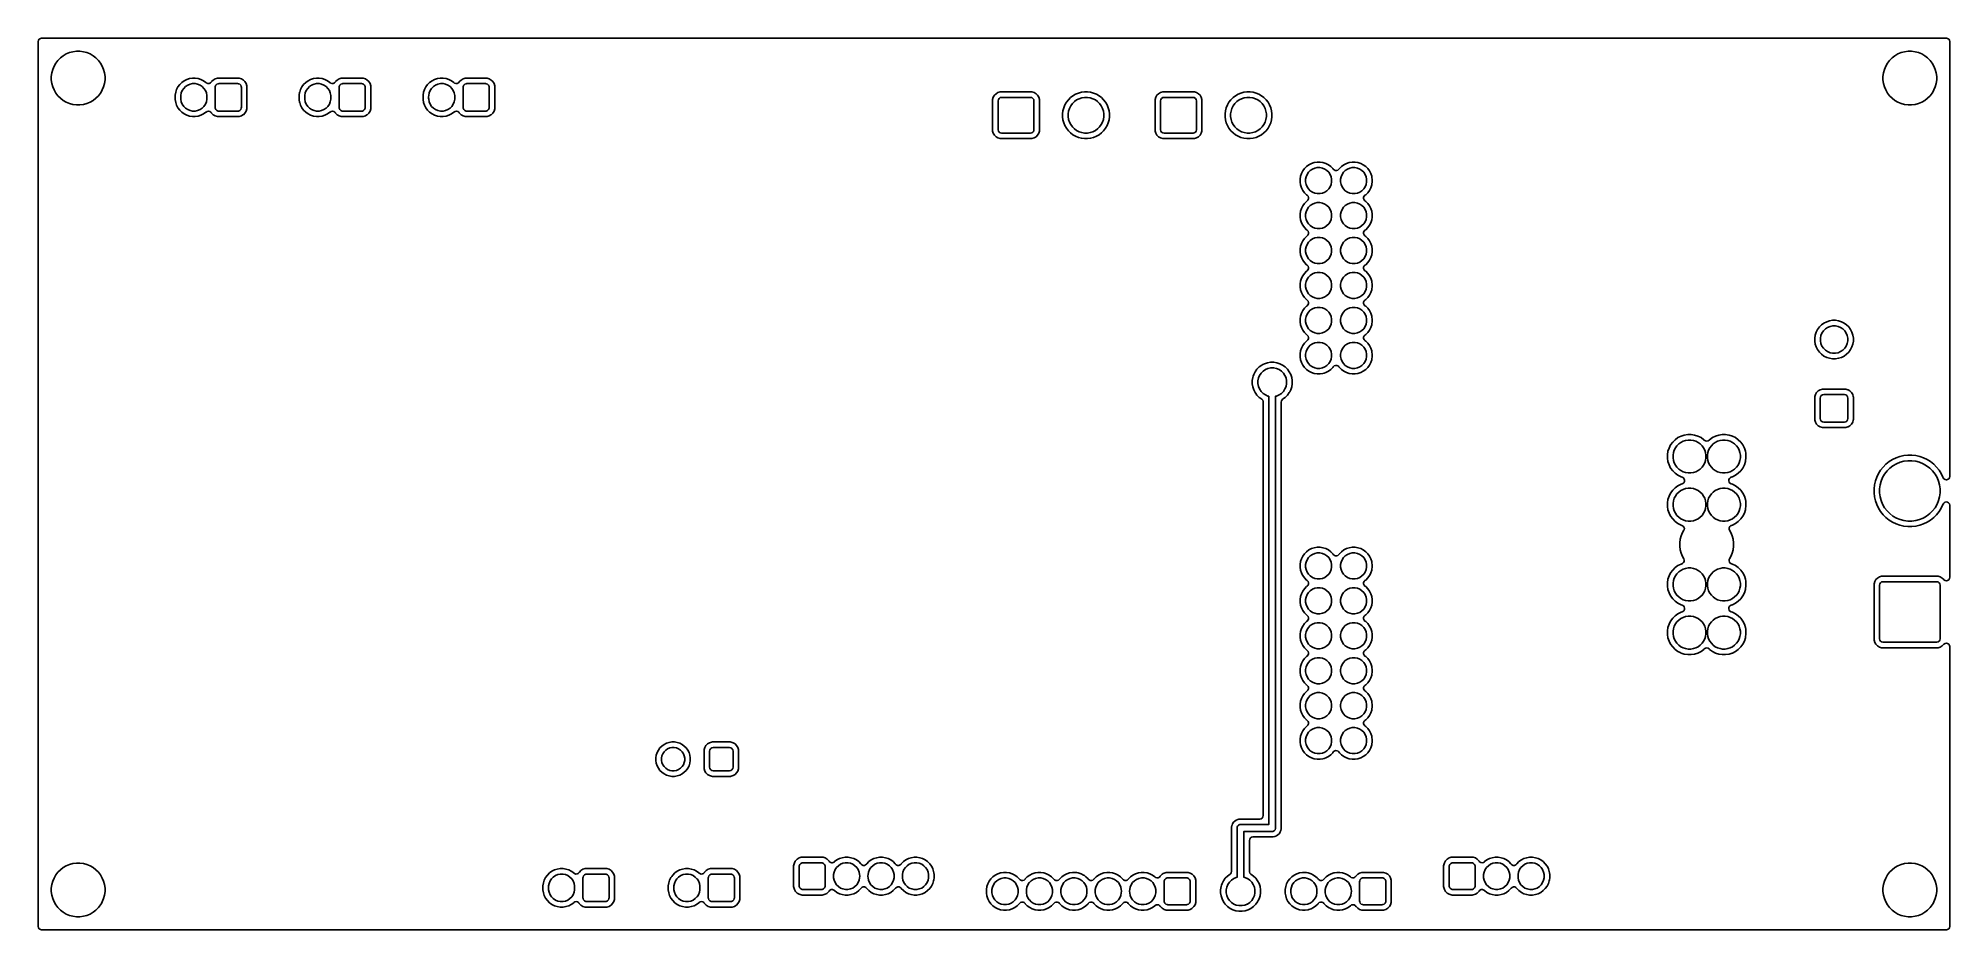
# Model space of a CAD drawing. Header units: millimetres. Extents: x 4 to 142, y 15 to 79.
import ezdxf

# ---------------------------------------------------------------- set-up
doc = ezdxf.new("R2010")
doc.units = ezdxf.units.MM
doc.layers.add('F.Cu', color=1, linetype='CONTINUOUS')

msp = doc.modelspace()

# ---------------------------------------------------------------- linework, layer by layer
at = {"layer": 'F.Cu'}
for points in [[(3.5234, 79.141), (3.5423, 79.2362), (3.5424, 79.2364), (3.5963, 79.317), (3.5964, 79.3171), (3.677, 79.371), (3.6772, 79.3711), (3.7724, 79.39), (3.7724, 79.39), (142.0744, 79.39), (142.0744, 79.39), (142.1696, 79.3711), (142.1698, 79.371), (142.2504, 79.3171), (142.2505, 79.317), (142.3044, 79.2364), (142.3045, 79.2362), (142.3234, 79.141), (142.3234, 79.141), (142.3234, 47.54), (142.3234, 47.5399), (142.3045, 47.4447), (142.3044, 47.4445), (142.2505, 47.3639), (142.2504, 47.3638), (142.1698, 47.3099), (142.1696, 47.3099), (142.0745, 47.2909), (142.0743, 47.2909), (141.9792, 47.3099), (141.979, 47.3099), (141.8984, 47.3638), (141.8983, 47.3639), (141.8444, 47.4446), (141.8443, 47.4447), (141.8394, 47.4577), (141.8394, 47.4577), (141.8293, 47.4865), (141.8292, 47.4866), (141.7026, 47.7496), (141.7025, 47.7497), (141.5472, 47.9969), (141.5472, 47.997), (141.3652, 48.2252), (141.3651, 48.2253), (141.1587, 48.4317), (141.1586, 48.4318), (140.9304, 48.6138), (140.9303, 48.6138), (140.6831, 48.7691), (140.683, 48.7692), (140.42, 48.8958), (140.4199, 48.8959), (140.1444, 48.9923), (140.1443, 48.9923), (139.8597, 49.0573), (139.8595, 49.0573), (139.5695, 49.09), (139.5694, 49.09), (139.2774, 49.09), (139.2773, 49.09), (138.9873, 49.0573), (138.9871, 49.0573), (138.7025, 48.9923), (138.7024, 48.9923), (138.4269, 48.8959), (138.4268, 48.8958), (138.1638, 48.7692), (138.1637, 48.7691), (137.9165, 48.6138), (137.9164, 48.6138), (137.6882, 48.4318), (137.6881, 48.4317), (137.4817, 48.2253), (137.4816, 48.2252), (137.2996, 47.997), (137.2996, 47.9969), (137.1443, 47.7497), (137.1442, 47.7496), (137.0175, 47.4866), (137.0175, 47.4865), (136.9211, 47.211), (136.9211, 47.2108), (136.8561, 46.9263), (136.8561, 46.9261), (136.8234, 46.6361), (136.8234, 46.636), (136.8234, 46.344), (136.8234, 46.3439), (136.8561, 46.0539), (136.8561, 46.0537), (136.9211, 45.7691), (136.9211, 45.769), (137.0175, 45.4935), (137.0175, 45.4934), (137.1442, 45.2304), (137.1443, 45.2303), (137.2996, 44.9831), (137.2996, 44.983), (137.4816, 44.7548), (137.4817, 44.7547), (137.6881, 44.5483), (137.6882, 44.5482), (137.9164, 44.3662), (137.9165, 44.3662), (138.1637, 44.2109), (138.1638, 44.2108), (138.4268, 44.0841), (138.4269, 44.0841), (138.7024, 43.9877), (138.7025, 43.9877), (138.9871, 43.9227), (138.9873, 43.9227), (139.2773, 43.89), (139.2774, 43.89), (139.5694, 43.89), (139.5695, 43.89), (139.8595, 43.9227), (139.8597, 43.9227), (140.1443, 43.9877), (140.1444, 43.9877), (140.4199, 44.0841), (140.42, 44.0841), (140.683, 44.2108), (140.6831, 44.2109), (140.9303, 44.3662), (140.9304, 44.3662), (141.1586, 44.5482), (141.1587, 44.5483), (141.3651, 44.7547), (141.3652, 44.7548), (141.5472, 44.983), (141.5472, 44.9831), (141.7025, 45.2303), (141.7026, 45.2304), (141.8292, 45.4934), (141.8293, 45.4935), (141.8394, 45.5223), (141.8394, 45.5224), (141.8887, 45.6059), (141.8888, 45.6061), (141.9663, 45.6644), (141.9665, 45.6644), (142.0603, 45.6887), (142.0605, 45.6887), (142.1565, 45.6751), (142.1567, 45.6751), (142.2402, 45.6258), (142.2404, 45.6257), (142.2987, 45.5482), (142.2988, 45.548), (142.323, 45.4541), (142.323, 45.454), (142.3234, 45.4401), (142.3234, 40.2111), (142.3234, 40.211), (142.3045, 40.1159), (142.3044, 40.1157), (142.2505, 40.0351), (142.2504, 40.035), (142.1698, 39.9811), (142.1696, 39.981), (142.0745, 39.9621), (142.0743, 39.9621), (141.9792, 39.981), (141.979, 39.9811), (141.8984, 40.035), (141.8983, 40.0351), (141.8915, 40.0419), (141.8915, 40.0419), (141.7754, 40.158), (141.7752, 40.1581), (141.6339, 40.2417), (141.6337, 40.2418), (141.4761, 40.2876), (141.4759, 40.2876), (141.4391, 40.2905), (141.4391, 40.2905), (137.4077, 40.2905), (137.4077, 40.2905), (137.3709, 40.2876), (137.3707, 40.2876), (137.2131, 40.2418), (137.2129, 40.2417), (137.0716, 40.1581), (137.0714, 40.158), (136.9554, 40.042), (136.9553, 40.0418), (136.8717, 39.9005), (136.8716, 39.9003), (136.8258, 39.7427), (136.8258, 39.7425), (136.8229, 39.7057), (136.8229, 39.7057), (136.8229, 35.6744), (136.8229, 35.6743), (136.8258, 35.6375), (136.8258, 35.6373), (136.8716, 35.4797), (136.8717, 35.4795), (136.9553, 35.3382), (136.9554, 35.338), (137.0714, 35.222), (137.0716, 35.2219), (137.2129, 35.1383), (137.2131, 35.1382), (137.3707, 35.0924), (137.3709, 35.0924), (137.4077, 35.0895), (137.4077, 35.0895), (141.439, 35.0895), (141.4391, 35.0895), (141.4759, 35.0924), (141.4761, 35.0924), (141.5472, 35.1131), (141.6337, 35.1382), (141.6339, 35.1383), (141.7752, 35.2219), (141.7754, 35.222), (141.8915, 35.3381), (141.8915, 35.3381), (141.8983, 35.3449), (141.8984, 35.345), (141.979, 35.3989), (141.9792, 35.399), (142.0743, 35.4179), (142.0745, 35.4179), (142.1696, 35.399), (142.1698, 35.3989), (142.2504, 35.345), (142.2505, 35.3449), (142.3044, 35.2643), (142.3045, 35.2641), (142.3234, 35.169), (142.3234, 35.1689), (142.3234, 14.839), (142.3234, 14.839), (142.3045, 14.7438), (142.3044, 14.7436), (142.2505, 14.663), (142.2504, 14.6629), (142.1698, 14.609), (142.1696, 14.6089), (142.0744, 14.59), (142.0744, 14.59), (3.7724, 14.59), (3.7724, 14.59), (3.6772, 14.6089), (3.677, 14.609), (3.5964, 14.6629), (3.5963, 14.663), (3.5424, 14.7436), (3.5423, 14.7438), (3.5234, 14.839), (3.5234, 14.839), (3.5234, 79.141)], [(4.4729, 76.3621), (4.5063, 76.1087), (4.5063, 76.1086), (4.5724, 75.8617), (4.5725, 75.8616), (4.6703, 75.6255), (4.6703, 75.6254), (4.7981, 75.4041), (4.7982, 75.404), (4.9537, 75.2012), (4.9538, 75.2011), (5.1345, 75.0204), (5.1346, 75.0203), (5.3374, 74.8648), (5.3375, 74.8647), (5.5588, 74.7369), (5.5589, 74.7369), (5.795, 74.6391), (5.7951, 74.639), (6.042, 74.5729), (6.0421, 74.5729), (6.2955, 74.5395), (6.2956, 74.5395), (6.5512, 74.5395), (6.5513, 74.5395), (6.8047, 74.5729), (6.8048, 74.5729), (7.0517, 74.639), (7.0518, 74.6391), (7.2879, 74.7369), (7.288, 74.7369), (7.5093, 74.8647), (7.5094, 74.8648), (7.7122, 75.0203), (7.7123, 75.0204), (7.893, 75.2011), (7.8931, 75.2012), (8.0486, 75.404), (8.0487, 75.4041), (8.1096, 75.5096), (8.1765, 75.6254), (8.1765, 75.6255), (8.2743, 75.8616), (8.2744, 75.8617), (8.3405, 76.1086), (8.3405, 76.1087), (8.3739, 76.3621), (8.3739, 76.3622), (8.3739, 76.6178), (8.3739, 76.6179), (8.3405, 76.8713), (8.3405, 76.8714), (8.2744, 77.1182), (8.2743, 77.1184), (8.1765, 77.3545), (8.1765, 77.3546), (8.0487, 77.5759), (8.0486, 77.576), (7.893, 77.7788), (7.893, 77.7789), (7.7123, 77.9596), (7.7122, 77.9596), (7.5094, 78.1152), (7.5093, 78.1153), (7.288, 78.2431), (7.2879, 78.2431), (7.0518, 78.3409), (7.0516, 78.341), (6.8048, 78.4071), (6.8047, 78.4071), (6.5513, 78.4405), (6.5512, 78.4405), (6.2956, 78.4405), (6.2955, 78.4405), (6.0421, 78.4071), (6.042, 78.4071), (5.7952, 78.341), (5.795, 78.3409), (5.5589, 78.2431), (5.5588, 78.2431), (5.3375, 78.1153), (5.3374, 78.1152), (5.1346, 77.9597), (5.1345, 77.9596), (4.9538, 77.7789), (4.9537, 77.7788), (4.7982, 77.576), (4.7981, 77.5759), (4.6703, 77.3546), (4.6703, 77.3545), (4.5725, 77.1184), (4.5724, 77.1183), (4.5063, 76.8714), (4.5063, 76.8713), (4.4729, 76.6179), (4.4729, 76.6178), (4.4729, 76.3622)], [(137.4729, 76.3621), (137.5063, 76.1087), (137.5063, 76.1086), (137.5724, 75.8617), (137.5725, 75.8616), (137.6703, 75.6255), (137.6703, 75.6254), (137.7981, 75.4041), (137.7982, 75.404), (137.9537, 75.2012), (137.9538, 75.2011), (138.1345, 75.0204), (138.1346, 75.0203), (138.3374, 74.8648), (138.3375, 74.8647), (138.5588, 74.7369), (138.5589, 74.7369), (138.795, 74.6391), (138.7951, 74.639), (139.042, 74.5729), (139.0421, 74.5729), (139.2955, 74.5395), (139.2956, 74.5395), (139.5512, 74.5395), (139.5513, 74.5395), (139.8047, 74.5729), (139.8048, 74.5729), (140.0517, 74.639), (140.0518, 74.6391), (140.2879, 74.7369), (140.288, 74.7369), (140.5093, 74.8647), (140.5094, 74.8648), (140.7122, 75.0203), (140.7123, 75.0204), (140.893, 75.2011), (140.8931, 75.2012), (141.0486, 75.404), (141.0487, 75.4041), (141.1096, 75.5096), (141.1765, 75.6254), (141.1765, 75.6255), (141.2743, 75.8616), (141.2744, 75.8617), (141.3405, 76.1086), (141.3405, 76.1087), (141.3739, 76.3621), (141.3739, 76.3622), (141.3739, 76.6178), (141.3739, 76.6179), (141.3405, 76.8713), (141.3405, 76.8714), (141.2744, 77.1182), (141.2743, 77.1184), (141.1765, 77.3545), (141.1765, 77.3546), (141.0487, 77.5759), (141.0486, 77.576), (140.893, 77.7788), (140.893, 77.7789), (140.7123, 77.9596), (140.7122, 77.9596), (140.5094, 78.1152), (140.5093, 78.1153), (140.288, 78.2431), (140.2879, 78.2431), (140.0518, 78.3409), (140.0516, 78.341), (139.8048, 78.4071), (139.8047, 78.4071), (139.5513, 78.4405), (139.5512, 78.4405), (139.2956, 78.4405), (139.2955, 78.4405), (139.0421, 78.4071), (139.042, 78.4071), (138.7952, 78.341), (138.795, 78.3409), (138.5589, 78.2431), (138.5588, 78.2431), (138.3375, 78.1153), (138.3374, 78.1152), (138.1346, 77.9597), (138.1345, 77.9596), (137.9538, 77.7789), (137.9537, 77.7788), (137.7982, 77.576), (137.7981, 77.5759), (137.6703, 77.3546), (137.6703, 77.3545), (137.5725, 77.1184), (137.5724, 77.1183), (137.5063, 76.8714), (137.5063, 76.8713), (137.4729, 76.6179), (137.4729, 76.6178), (137.4729, 76.3622)], [(13.4734, 74.9337), (13.5066, 74.724), (13.5067, 74.7238), (13.5723, 74.5219), (13.5723, 74.5217), (13.6687, 74.3325), (13.6688, 74.3324), (13.7936, 74.1606), (13.7937, 74.1605), (13.9439, 74.0103), (13.944, 74.0102), (14.1158, 73.8854), (14.1159, 73.8853), (14.3051, 73.7889), (14.3053, 73.7889), (14.5072, 73.7233), (14.5074, 73.7232), (14.7171, 73.69), (14.7172, 73.69), (14.9296, 73.69), (14.9297, 73.69), (15.1394, 73.7232), (15.1396, 73.7233), (15.3415, 73.7889), (15.3417, 73.7889), (15.5309, 73.8853), (15.531, 73.8854), (15.7028, 74.0102), (15.7029, 74.0103), (15.7103, 74.0177), (15.7104, 74.0178), (15.791, 74.0717), (15.7912, 74.0717), (15.8863, 74.0906), (15.8865, 74.0906), (15.9816, 74.0717), (15.9818, 74.0717), (16.0624, 74.0178), (16.0625, 74.0177), (16.0995, 73.9705), (16.0995, 73.9705), (16.1136, 73.9471), (16.1137, 73.9469), (16.2303, 73.8303), (16.2305, 73.8302), (16.3716, 73.7449), (16.3718, 73.7448), (16.5293, 73.6958), (16.5295, 73.6957), (16.5978, 73.6895), (16.5979, 73.6895), (18.0489, 73.6895), (18.049, 73.6895), (18.1173, 73.6957), (18.1175, 73.6958), (18.275, 73.7448), (18.2752, 73.7449), (18.3801, 73.8083), (18.4163, 73.8302), (18.4165, 73.8304), (18.533, 73.9469), (18.5332, 73.9471), (18.6185, 74.0882), (18.6186, 74.0884), (18.6676, 74.2459), (18.6677, 74.2461), (18.6702, 74.2733), (18.6739, 74.3144), (18.6739, 74.3145), (18.6739, 75.8655), (18.6739, 75.8656), (18.6695, 75.9135), (18.6677, 75.9339), (18.6676, 75.9341), (18.6186, 76.0916), (18.6185, 76.0918), (18.5332, 76.2329), (18.533, 76.2331), (18.4165, 76.3496), (18.4163, 76.3498), (18.2752, 76.4351), (18.275, 76.4352), (18.1175, 76.4842), (18.1173, 76.4843), (18.049, 76.4905), (18.0489, 76.4905), (16.5979, 76.4905), (16.5978, 76.4905), (16.5295, 76.4843), (16.5293, 76.4842), (16.3718, 76.4352), (16.3716, 76.4351), (16.2305, 76.3498), (16.2303, 76.3496), (16.1138, 76.2331), (16.1136, 76.2329), (16.0995, 76.2096), (16.0994, 76.2095), (16.034, 76.1378), (16.0339, 76.1377), (15.9461, 76.0966), (15.9459, 76.0966), (15.849, 76.0922), (15.8488, 76.0922), (15.7576, 76.1252), (15.7575, 76.1253), (15.7103, 76.1623), (15.7103, 76.1623), (15.7029, 76.1697), (15.7028, 76.1698), (15.531, 76.2946), (15.5309, 76.2947), (15.3417, 76.3911), (15.3415, 76.3911), (15.1396, 76.4567), (15.1394, 76.4568), (14.9297, 76.49), (14.9296, 76.49), (14.7172, 76.49), (14.7171, 76.49), (14.5074, 76.4568), (14.5072, 76.4567), (14.3053, 76.3911), (14.3051, 76.3911), (14.1159, 76.2947), (14.1158, 76.2946), (13.944, 76.1698), (13.9439, 76.1697), (13.7937, 76.0195), (13.7936, 76.0194), (13.6688, 75.8476), (13.6687, 75.8475), (13.5723, 75.6583), (13.5723, 75.6581), (13.5067, 75.4562), (13.5066, 75.456), (13.4734, 75.2463), (13.4734, 75.2462), (13.4734, 74.9338)], [(22.4734, 74.9337), (22.5066, 74.724), (22.5067, 74.7238), (22.5723, 74.5219), (22.5723, 74.5217), (22.6687, 74.3325), (22.6688, 74.3324), (22.7936, 74.1606), (22.7937, 74.1605), (22.9439, 74.0103), (22.944, 74.0102), (23.1158, 73.8854), (23.1159, 73.8853), (23.3051, 73.7889), (23.3053, 73.7889), (23.5072, 73.7233), (23.5074, 73.7232), (23.7171, 73.69), (23.7172, 73.69), (23.9296, 73.69), (23.9297, 73.69), (24.1394, 73.7232), (24.1396, 73.7233), (24.3415, 73.7889), (24.3417, 73.7889), (24.5309, 73.8853), (24.531, 73.8854), (24.7028, 74.0102), (24.7029, 74.0103), (24.7103, 74.0177), (24.7104, 74.0178), (24.791, 74.0717), (24.7912, 74.0717), (24.8863, 74.0906), (24.8865, 74.0906), (24.9816, 74.0717), (24.9818, 74.0717), (25.0624, 74.0178), (25.0625, 74.0177), (25.0995, 73.9705), (25.0995, 73.9705), (25.1136, 73.9471), (25.1137, 73.9469), (25.2303, 73.8303), (25.2305, 73.8302), (25.3716, 73.7449), (25.3718, 73.7448), (25.5293, 73.6958), (25.5295, 73.6957), (25.5978, 73.6895), (25.5979, 73.6895), (27.0489, 73.6895), (27.049, 73.6895), (27.1173, 73.6957), (27.1175, 73.6958), (27.275, 73.7448), (27.2752, 73.7449), (27.3801, 73.8083), (27.4163, 73.8302), (27.4165, 73.8304), (27.533, 73.9469), (27.5332, 73.9471), (27.6185, 74.0882), (27.6186, 74.0884), (27.6676, 74.2459), (27.6677, 74.2461), (27.6702, 74.2733), (27.6739, 74.3144), (27.6739, 74.3145), (27.6739, 75.8655), (27.6739, 75.8656), (27.6695, 75.9135), (27.6677, 75.9339), (27.6676, 75.9341), (27.6186, 76.0916), (27.6185, 76.0918), (27.5332, 76.2329), (27.533, 76.2331), (27.4165, 76.3496), (27.4163, 76.3498), (27.2752, 76.4351), (27.275, 76.4352), (27.1175, 76.4842), (27.1173, 76.4843), (27.049, 76.4905), (27.0489, 76.4905), (25.5979, 76.4905), (25.5978, 76.4905), (25.5295, 76.4843), (25.5293, 76.4842), (25.3718, 76.4352), (25.3716, 76.4351), (25.2305, 76.3498), (25.2303, 76.3496), (25.1138, 76.2331), (25.1136, 76.2329), (25.0995, 76.2096), (25.0994, 76.2095), (25.034, 76.1378), (25.0339, 76.1377), (24.9461, 76.0966), (24.9459, 76.0966), (24.849, 76.0922), (24.8488, 76.0922), (24.7576, 76.1252), (24.7575, 76.1253), (24.7103, 76.1623), (24.7103, 76.1623), (24.7029, 76.1697), (24.7028, 76.1698), (24.531, 76.2946), (24.5309, 76.2947), (24.3417, 76.3911), (24.3415, 76.3911), (24.1396, 76.4567), (24.1394, 76.4568), (23.9297, 76.49), (23.9296, 76.49), (23.7172, 76.49), (23.7171, 76.49), (23.5074, 76.4568), (23.5072, 76.4567), (23.3053, 76.3911), (23.3051, 76.3911), (23.1159, 76.2947), (23.1158, 76.2946), (22.944, 76.1698), (22.9439, 76.1697), (22.7937, 76.0195), (22.7936, 76.0194), (22.6688, 75.8476), (22.6687, 75.8475), (22.5723, 75.6583), (22.5723, 75.6581), (22.5067, 75.4562), (22.5066, 75.456), (22.4734, 75.2463), (22.4734, 75.2462), (22.4734, 74.9338)], [(31.4734, 74.9337), (31.5066, 74.724), (31.5067, 74.7238), (31.5723, 74.5219), (31.5723, 74.5217), (31.6687, 74.3325), (31.6688, 74.3324), (31.7936, 74.1606), (31.7937, 74.1605), (31.9439, 74.0103), (31.944, 74.0102), (32.1158, 73.8854), (32.1159, 73.8853), (32.3051, 73.7889), (32.3053, 73.7889), (32.5072, 73.7233), (32.5074, 73.7232), (32.7171, 73.69), (32.7172, 73.69), (32.9296, 73.69), (32.9297, 73.69), (33.1394, 73.7232), (33.1396, 73.7233), (33.3415, 73.7889), (33.3417, 73.7889), (33.5309, 73.8853), (33.531, 73.8854), (33.7028, 74.0102), (33.7029, 74.0103), (33.7103, 74.0177), (33.7104, 74.0178), (33.791, 74.0717), (33.7912, 74.0717), (33.8863, 74.0906), (33.8865, 74.0906), (33.9816, 74.0717), (33.9818, 74.0717), (34.0624, 74.0178), (34.0625, 74.0177), (34.0995, 73.9705), (34.0995, 73.9705), (34.1136, 73.9471), (34.1137, 73.9469), (34.2303, 73.8303), (34.2305, 73.8302), (34.3716, 73.7449), (34.3718, 73.7448), (34.5293, 73.6958), (34.5295, 73.6957), (34.5978, 73.6895), (34.5979, 73.6895), (36.0489, 73.6895), (36.049, 73.6895), (36.1173, 73.6957), (36.1175, 73.6958), (36.275, 73.7448), (36.2752, 73.7449), (36.3801, 73.8083), (36.4163, 73.8302), (36.4165, 73.8304), (36.533, 73.9469), (36.5332, 73.9471), (36.6185, 74.0882), (36.6186, 74.0884), (36.6676, 74.2459), (36.6677, 74.2461), (36.6702, 74.2733), (36.6739, 74.3144), (36.6739, 74.3145), (36.6739, 75.8655), (36.6739, 75.8656), (36.6695, 75.9135), (36.6677, 75.9339), (36.6676, 75.9341), (36.6186, 76.0916), (36.6185, 76.0918), (36.5332, 76.2329), (36.533, 76.2331), (36.4165, 76.3496), (36.4163, 76.3498), (36.2752, 76.4351), (36.275, 76.4352), (36.1175, 76.4842), (36.1173, 76.4843), (36.049, 76.4905), (36.0489, 76.4905), (34.5979, 76.4905), (34.5978, 76.4905), (34.5295, 76.4843), (34.5293, 76.4842), (34.3718, 76.4352), (34.3716, 76.4351), (34.2305, 76.3498), (34.2303, 76.3496), (34.1138, 76.2331), (34.1136, 76.2329), (34.0995, 76.2096), (34.0994, 76.2095), (34.034, 76.1378), (34.0339, 76.1377), (33.9461, 76.0966), (33.9459, 76.0966), (33.849, 76.0922), (33.8488, 76.0922), (33.7576, 76.1252), (33.7575, 76.1253), (33.7103, 76.1623), (33.7103, 76.1623), (33.7029, 76.1697), (33.7028, 76.1698), (33.531, 76.2946), (33.5309, 76.2947), (33.3417, 76.3911), (33.3415, 76.3911), (33.1396, 76.4567), (33.1394, 76.4568), (32.9297, 76.49), (32.9296, 76.49), (32.7172, 76.49), (32.7171, 76.49), (32.5074, 76.4568), (32.5072, 76.4567), (32.3053, 76.3911), (32.3051, 76.3911), (32.1159, 76.2947), (32.1158, 76.2946), (31.944, 76.1698), (31.9439, 76.1697), (31.7937, 76.0195), (31.7936, 76.0194), (31.6688, 75.8476), (31.6687, 75.8475), (31.5723, 75.6583), (31.5723, 75.6581), (31.5067, 75.4562), (31.5066, 75.456), (31.4734, 75.2463), (31.4734, 75.2462), (31.4734, 74.9338)], [(13.878, 75.2331), (13.878, 75.2331), (13.9143, 75.4157), (13.9143, 75.4158), (13.9856, 75.5878), (13.9856, 75.5879), (14.089, 75.7426), (14.0891, 75.7427), (14.2207, 75.8743), (14.2208, 75.8744), (14.3755, 75.9778), (14.3756, 75.9778), (14.5476, 76.0491), (14.5477, 76.0491), (14.7302, 76.0854), (14.7303, 76.0854), (14.9165, 76.0854), (14.9166, 76.0854), (15.0991, 76.0491), (15.0992, 76.0491), (15.2712, 75.9778), (15.2713, 75.9778), (15.426, 75.8744), (15.4261, 75.8743), (15.5577, 75.7427), (15.5578, 75.7426), (15.6612, 75.5879), (15.6612, 75.5878), (15.7325, 75.4158), (15.7325, 75.4157), (15.7688, 75.2331), (15.7688, 75.2331), (15.7734, 75.14), (15.7734, 75.14), (15.7734, 75.04), (15.7734, 75.04), (15.7688, 74.9469), (15.7688, 74.9469), (15.7325, 74.7643), (15.7325, 74.7642), (15.6612, 74.5922), (15.6612, 74.5921), (15.5578, 74.4374), (15.5577, 74.4373), (15.4261, 74.3057), (15.426, 74.3056), (15.2713, 74.2022), (15.2712, 74.2022), (15.0992, 74.1309), (15.0991, 74.1309), (14.9166, 74.0946), (14.9165, 74.0946), (14.7303, 74.0946), (14.7302, 74.0946), (14.5477, 74.1309), (14.5476, 74.1309), (14.3756, 74.2022), (14.3755, 74.2022), (14.2208, 74.3056), (14.2207, 74.3057), (14.0891, 74.4373), (14.089, 74.4374), (13.9856, 74.5921), (13.9856, 74.5922), (13.9143, 74.7642), (13.9143, 74.7643), (13.878, 74.9469), (13.878, 74.9469), (13.8734, 75.04), (13.8734, 75.14)], [(16.3734, 75.8106), (16.3808, 75.8745), (16.3809, 75.8746), (16.4223, 75.9684), (16.4224, 75.9686), (16.4948, 76.041), (16.495, 76.0411), (16.5888, 76.0825), (16.5889, 76.0826), (16.6528, 76.09), (16.6528, 76.09), (17.994, 76.09), (17.994, 76.09), (18.0579, 76.0826), (18.058, 76.0825), (18.1518, 76.0411), (18.152, 76.041), (18.2244, 75.9686), (18.2245, 75.9684), (18.2659, 75.8746), (18.266, 75.8745), (18.2734, 75.8106), (18.2734, 75.8106), (18.2734, 74.3694), (18.2734, 74.3694), (18.266, 74.3055), (18.2659, 74.3054), (18.2245, 74.2116), (18.2244, 74.2114), (18.152, 74.139), (18.1518, 74.1389), (18.058, 74.0975), (18.0579, 74.0974), (17.994, 74.09), (17.994, 74.09), (16.6528, 74.09), (16.6528, 74.09), (16.5889, 74.0974), (16.5888, 74.0975), (16.495, 74.1389), (16.4948, 74.139), (16.4224, 74.2114), (16.4223, 74.2116), (16.3809, 74.3054), (16.3808, 74.3055), (16.3734, 74.3694), (16.3734, 74.3694), (16.3734, 75.8106)], [(22.878, 75.2331), (22.878, 75.2331), (22.9143, 75.4157), (22.9143, 75.4158), (22.9856, 75.5878), (22.9856, 75.5879), (23.089, 75.7426), (23.0891, 75.7427), (23.2207, 75.8743), (23.2208, 75.8744), (23.3755, 75.9778), (23.3756, 75.9778), (23.5476, 76.0491), (23.5477, 76.0491), (23.7302, 76.0854), (23.7303, 76.0854), (23.9165, 76.0854), (23.9166, 76.0854), (24.0991, 76.0491), (24.0992, 76.0491), (24.2712, 75.9778), (24.2713, 75.9778), (24.426, 75.8744), (24.4261, 75.8743), (24.5577, 75.7427), (24.5578, 75.7426), (24.6612, 75.5879), (24.6612, 75.5878), (24.7325, 75.4158), (24.7325, 75.4157), (24.7688, 75.2331), (24.7688, 75.2331), (24.7734, 75.14), (24.7734, 75.14), (24.7734, 75.04), (24.7734, 75.04), (24.7688, 74.9469), (24.7688, 74.9469), (24.7325, 74.7643), (24.7325, 74.7642), (24.6612, 74.5922), (24.6612, 74.5921), (24.5578, 74.4374), (24.5577, 74.4373), (24.4261, 74.3057), (24.426, 74.3056), (24.2713, 74.2022), (24.2712, 74.2022), (24.0992, 74.1309), (24.0991, 74.1309), (23.9166, 74.0946), (23.9165, 74.0946), (23.7303, 74.0946), (23.7302, 74.0946), (23.5477, 74.1309), (23.5476, 74.1309), (23.3756, 74.2022), (23.3755, 74.2022), (23.2208, 74.3056), (23.2207, 74.3057), (23.0891, 74.4373), (23.089, 74.4374), (22.9856, 74.5921), (22.9856, 74.5922), (22.9143, 74.7642), (22.9143, 74.7643), (22.878, 74.9469), (22.878, 74.9469), (22.8734, 75.04), (22.8734, 75.14)], [(25.3734, 75.8106), (25.3808, 75.8745), (25.3809, 75.8746), (25.4223, 75.9684), (25.4224, 75.9686), (25.4948, 76.041), (25.495, 76.0411), (25.5888, 76.0825), (25.5889, 76.0826), (25.6528, 76.09), (25.6528, 76.09), (26.994, 76.09), (26.994, 76.09), (27.0579, 76.0826), (27.058, 76.0825), (27.1518, 76.0411), (27.152, 76.041), (27.2244, 75.9686), (27.2245, 75.9684), (27.2659, 75.8746), (27.266, 75.8745), (27.2734, 75.8106), (27.2734, 75.8106), (27.2734, 74.3694), (27.2734, 74.3694), (27.266, 74.3055), (27.2659, 74.3054), (27.2245, 74.2116), (27.2244, 74.2114), (27.152, 74.139), (27.1518, 74.1389), (27.058, 74.0975), (27.0579, 74.0974), (26.994, 74.09), (26.994, 74.09), (25.6528, 74.09), (25.6528, 74.09), (25.5889, 74.0974), (25.5888, 74.0975), (25.495, 74.1389), (25.4948, 74.139), (25.4224, 74.2114), (25.4223, 74.2116), (25.3809, 74.3054), (25.3808, 74.3055), (25.3734, 74.3694), (25.3734, 74.3694), (25.3734, 75.8106)], [(31.878, 75.2331), (31.878, 75.2331), (31.9143, 75.4157), (31.9143, 75.4158), (31.9856, 75.5878), (31.9856, 75.5879), (32.089, 75.7426), (32.0891, 75.7427), (32.2207, 75.8743), (32.2208, 75.8744), (32.3755, 75.9778), (32.3756, 75.9778), (32.5476, 76.0491), (32.5477, 76.0491), (32.7302, 76.0854), (32.7303, 76.0854), (32.9165, 76.0854), (32.9166, 76.0854), (33.0991, 76.0491), (33.0992, 76.0491), (33.2712, 75.9778), (33.2713, 75.9778), (33.426, 75.8744), (33.4261, 75.8743), (33.5577, 75.7427), (33.5578, 75.7426), (33.6612, 75.5879), (33.6612, 75.5878), (33.7325, 75.4158), (33.7325, 75.4157), (33.7688, 75.2331), (33.7688, 75.2331), (33.7734, 75.14), (33.7734, 75.14), (33.7734, 75.04), (33.7734, 75.04), (33.7688, 74.9469), (33.7688, 74.9469), (33.7325, 74.7643), (33.7325, 74.7642), (33.6612, 74.5922), (33.6612, 74.5921), (33.5578, 74.4374), (33.5577, 74.4373), (33.4261, 74.3057), (33.426, 74.3056), (33.2713, 74.2022), (33.2712, 74.2022), (33.0992, 74.1309), (33.0991, 74.1309), (32.9166, 74.0946), (32.9165, 74.0946), (32.7303, 74.0946), (32.7302, 74.0946), (32.5477, 74.1309), (32.5476, 74.1309), (32.3756, 74.2022), (32.3755, 74.2022), (32.2208, 74.3056), (32.2207, 74.3057), (32.0891, 74.4373), (32.089, 74.4374), (31.9856, 74.5921), (31.9856, 74.5922), (31.9143, 74.7642), (31.9143, 74.7643), (31.878, 74.9469), (31.878, 74.9469), (31.8734, 75.04), (31.8734, 75.14)], [(34.3734, 75.8106), (34.3808, 75.8745), (34.3809, 75.8746), (34.4223, 75.9684), (34.4224, 75.9686), (34.4948, 76.041), (34.495, 76.0411), (34.5888, 76.0825), (34.5889, 76.0826), (34.6528, 76.09), (34.6528, 76.09), (35.994, 76.09), (35.994, 76.09), (36.0579, 76.0826), (36.058, 76.0825), (36.1518, 76.0411), (36.152, 76.041), (36.2244, 75.9686), (36.2245, 75.9684), (36.2659, 75.8746), (36.266, 75.8745), (36.2734, 75.8106), (36.2734, 75.8106), (36.2734, 74.3694), (36.2734, 74.3694), (36.266, 74.3055), (36.2659, 74.3054), (36.2245, 74.2116), (36.2244, 74.2114), (36.152, 74.139), (36.1518, 74.1389), (36.058, 74.0975), (36.0579, 74.0974), (35.994, 74.09), (35.994, 74.09), (34.6528, 74.09), (34.6528, 74.09), (34.5889, 74.0974), (34.5888, 74.0975), (34.495, 74.1389), (34.4948, 74.139), (34.4224, 74.2114), (34.4223, 74.2116), (34.3809, 74.3054), (34.3808, 74.3055), (34.3734, 74.3694), (34.3734, 74.3694), (34.3734, 75.8106)], [(72.8229, 72.6743), (72.8258, 72.6375), (72.8258, 72.6373), (72.8716, 72.4797), (72.8717, 72.4795), (72.9553, 72.3382), (72.9554, 72.338), (73.0714, 72.222), (73.0716, 72.2219), (73.2129, 72.1383), (73.2131, 72.1382), (73.3707, 72.0924), (73.3709, 72.0924), (73.4077, 72.0895), (73.4077, 72.0895), (75.6391, 72.0895), (75.6391, 72.0895), (75.6759, 72.0924), (75.6761, 72.0924), (75.8337, 72.1382), (75.8339, 72.1383), (75.9752, 72.2219), (75.9754, 72.222), (76.0914, 72.338), (76.0915, 72.3382), (76.1751, 72.4795), (76.1752, 72.4797), (76.221, 72.6373), (76.221, 72.6375), (76.2239, 72.6743), (76.2239, 72.6743), (76.2239, 74.9057), (76.2239, 74.9057), (76.221, 74.9425), (76.221, 74.9427), (76.1752, 75.1003), (76.1751, 75.1005), (76.0915, 75.2418), (76.0914, 75.242), (75.9754, 75.358), (75.9752, 75.3581), (75.8339, 75.4417), (75.8337, 75.4418), (75.6761, 75.4876), (75.6759, 75.4876), (75.6391, 75.4905), (75.6391, 75.4905), (73.4077, 75.4905), (73.4077, 75.4905), (73.3709, 75.4876), (73.3707, 75.4876), (73.2131, 75.4418), (73.2129, 75.4417), (73.0716, 75.3581), (73.0714, 75.358), (72.9554, 75.242), (72.9553, 75.2418), (72.8717, 75.1005), (72.8716, 75.1003), (72.8258, 74.9427), (72.8258, 74.9425), (72.8229, 74.9057), (72.8229, 74.9057), (72.8229, 72.6743)], [(73.2234, 74.84), (73.2424, 74.9356), (73.2425, 74.9358), (73.2966, 75.0167), (73.2967, 75.0168), (73.3776, 75.0709), (73.3778, 75.071), (73.4734, 75.09), (73.4734, 75.09), (75.5734, 75.09), (75.5734, 75.09), (75.669, 75.071), (75.6692, 75.0709), (75.7501, 75.0168), (75.7502, 75.0167), (75.8043, 74.9358), (75.8044, 74.9356), (75.8234, 74.84), (75.8234, 74.84), (75.8234, 72.74), (75.8234, 72.74), (75.8044, 72.6444), (75.8043, 72.6442), (75.7502, 72.5633), (75.7501, 72.5632), (75.6692, 72.5091), (75.669, 72.509), (75.5734, 72.49), (75.5734, 72.49), (73.4734, 72.49), (73.4734, 72.49), (73.3778, 72.509), (73.3776, 72.5091), (73.2967, 72.5632), (73.2966, 72.5633), (73.2425, 72.6442), (73.2424, 72.6444), (73.2234, 72.74), (73.2234, 72.74), (73.2234, 74.84)], [(77.9034, 73.6785), (77.9325, 73.4577), (77.9325, 73.4576), (77.9901, 73.2424), (77.9902, 73.2423), (78.0754, 73.0366), (78.0755, 73.0364), (78.1868, 72.8436), (78.1869, 72.8435), (78.3225, 72.6668), (78.3226, 72.6667), (78.4801, 72.5092), (78.4802, 72.5091), (78.6569, 72.3735), (78.657, 72.3734), (78.8498, 72.2621), (78.85, 72.262), (79.0557, 72.1768), (79.0558, 72.1767), (79.271, 72.1191), (79.2711, 72.1191), (79.4919, 72.09), (79.492, 72.09), (79.7148, 72.09), (79.7149, 72.09), (79.9357, 72.1191), (79.9358, 72.1191), (80.151, 72.1767), (80.1511, 72.1768), (80.3568, 72.262), (80.357, 72.2621), (80.5498, 72.3734), (80.5499, 72.3735), (80.7266, 72.5091), (80.7267, 72.5092), (80.8842, 72.6667), (80.8843, 72.6668), (81.0199, 72.8435), (81.02, 72.8436), (81.1313, 73.0364), (81.1314, 73.0366), (81.2166, 73.2423), (81.2167, 73.2424), (81.2743, 73.4576), (81.2743, 73.4577), (81.3034, 73.6785), (81.3034, 73.6786), (81.3034, 73.9014), (81.3034, 73.9015), (81.2743, 74.1223), (81.2743, 74.1224), (81.2167, 74.3376), (81.2166, 74.3377), (81.1314, 74.5434), (81.1313, 74.5436), (81.02, 74.7364), (81.0199, 74.7365), (80.8843, 74.9132), (80.8842, 74.9133), (80.7267, 75.0708), (80.7266, 75.0709), (80.5499, 75.2065), (80.5498, 75.2066), (80.357, 75.3179), (80.3568, 75.318), (80.1511, 75.4032), (80.151, 75.4033), (79.9358, 75.4609), (79.9357, 75.4609), (79.7149, 75.49), (79.7148, 75.49), (79.492, 75.49), (79.4919, 75.49), (79.2711, 75.4609), (79.271, 75.4609), (79.0558, 75.4033), (79.0557, 75.4032), (78.85, 75.318), (78.8498, 75.3179), (78.657, 75.2066), (78.6569, 75.2065), (78.4802, 75.0709), (78.4801, 75.0708), (78.3226, 74.9133), (78.3225, 74.9132), (78.1869, 74.7365), (78.1868, 74.7364), (78.0755, 74.5436), (78.0754, 74.5434), (77.9902, 74.3377), (77.9901, 74.3376), (77.9325, 74.1224), (77.9325, 74.1223), (77.9034, 73.9015), (77.9034, 73.9014), (77.9034, 73.6786)], [(78.3074, 73.892), (78.3393, 74.0934), (78.3393, 74.0935), (78.4023, 74.2875), (78.4024, 74.2875), (78.495, 74.4692), (78.495, 74.4693), (78.6148, 74.6343), (78.6149, 74.6343), (78.7591, 74.7785), (78.7591, 74.7785), (78.9241, 74.8984), (78.9242, 74.8984), (79.1059, 74.991), (79.1059, 74.9911), (79.2999, 75.0541), (79.3, 75.0541), (79.5014, 75.086), (79.5014, 75.086), (79.7054, 75.086), (79.7054, 75.086), (79.9068, 75.0541), (79.9069, 75.0541), (80.1009, 74.9911), (80.1009, 74.991), (80.2826, 74.8984), (80.2827, 74.8984), (80.4477, 74.7785), (80.4477, 74.7785), (80.5919, 74.6343), (80.592, 74.6343), (80.7118, 74.4693), (80.7118, 74.4692), (80.8044, 74.2875), (80.8045, 74.2875), (80.8675, 74.0935), (80.8675, 74.0934), (80.8994, 73.892), (80.8994, 73.892), (80.8994, 73.688), (80.8994, 73.688), (80.8675, 73.4866), (80.8675, 73.4865), (80.8045, 73.2925), (80.8044, 73.2925), (80.7118, 73.1108), (80.7118, 73.1107), (80.592, 72.9457), (80.5919, 72.9457), (80.4477, 72.8015), (80.4477, 72.8014), (80.2827, 72.6816), (80.2826, 72.6815), (80.1009, 72.589), (80.1009, 72.5889), (79.9069, 72.5259), (79.9068, 72.5259), (79.7054, 72.494), (79.7054, 72.494), (79.5014, 72.494), (79.5014, 72.494), (79.3, 72.5259), (79.2999, 72.5259), (79.1059, 72.5889), (79.1059, 72.589), (78.9242, 72.6815), (78.9241, 72.6816), (78.7591, 72.8014), (78.7591, 72.8015), (78.6149, 72.9457), (78.6148, 72.9457), (78.495, 73.1107), (78.495, 73.1108), (78.4024, 73.2925), (78.4023, 73.2925), (78.3393, 73.4865), (78.3393, 73.4866), (78.3074, 73.688), (78.3074, 73.688), (78.3074, 73.892)], [(84.6229, 72.6743), (84.6258, 72.6375), (84.6258, 72.6373), (84.6716, 72.4797), (84.6717, 72.4795), (84.7553, 72.3382), (84.7554, 72.338), (84.8714, 72.222), (84.8716, 72.2219), (85.0129, 72.1383), (85.0131, 72.1382), (85.1707, 72.0924), (85.1709, 72.0924), (85.2077, 72.0895), (85.2077, 72.0895), (87.4391, 72.0895), (87.4391, 72.0895), (87.4759, 72.0924), (87.4761, 72.0924), (87.6337, 72.1382), (87.6339, 72.1383), (87.7752, 72.2219), (87.7754, 72.222), (87.8914, 72.338), (87.8915, 72.3382), (87.9751, 72.4795), (87.9752, 72.4797), (88.021, 72.6373), (88.021, 72.6375), (88.0239, 72.6743), (88.0239, 72.6743), (88.0239, 74.9057), (88.0239, 74.9057), (88.021, 74.9425), (88.021, 74.9427), (87.9752, 75.1003), (87.9751, 75.1005), (87.8915, 75.2418), (87.8914, 75.242), (87.7754, 75.358), (87.7752, 75.3581), (87.6339, 75.4417), (87.6337, 75.4418), (87.4761, 75.4876), (87.4759, 75.4876), (87.4391, 75.4905), (87.4391, 75.4905), (85.2077, 75.4905), (85.2077, 75.4905), (85.1709, 75.4876), (85.1707, 75.4876), (85.0131, 75.4418), (85.0129, 75.4417), (84.8716, 75.3581), (84.8714, 75.358), (84.7554, 75.242), (84.7553, 75.2418), (84.6717, 75.1005), (84.6716, 75.1003), (84.6258, 74.9427), (84.6258, 74.9425), (84.6229, 74.9057), (84.6229, 74.9057), (84.6229, 72.6743)], [(85.0234, 74.84), (85.0424, 74.9356), (85.0425, 74.9358), (85.0966, 75.0167), (85.0967, 75.0168), (85.1776, 75.0709), (85.1778, 75.071), (85.2734, 75.09), (85.2734, 75.09), (87.3734, 75.09), (87.3734, 75.09), (87.469, 75.071), (87.4692, 75.0709), (87.5501, 75.0168), (87.5502, 75.0167), (87.6043, 74.9358), (87.6044, 74.9356), (87.6234, 74.84), (87.6234, 74.84), (87.6234, 72.74), (87.6234, 72.74), (87.6044, 72.6444), (87.6043, 72.6442), (87.5502, 72.5633), (87.5501, 72.5632), (87.4692, 72.5091), (87.469, 72.509), (87.3734, 72.49), (87.3734, 72.49), (85.2734, 72.49), (85.2734, 72.49), (85.1778, 72.509), (85.1776, 72.5091), (85.0967, 72.5632), (85.0966, 72.5633), (85.0425, 72.6442), (85.0424, 72.6444), (85.0234, 72.74), (85.0234, 72.74), (85.0234, 74.84)], [(89.7034, 73.6785), (89.7325, 73.4577), (89.7325, 73.4576), (89.7901, 73.2424), (89.7902, 73.2423), (89.8754, 73.0366), (89.8755, 73.0364), (89.9868, 72.8436), (89.9869, 72.8435), (90.1225, 72.6668), (90.1226, 72.6667), (90.2801, 72.5092), (90.2802, 72.5091), (90.4569, 72.3735), (90.457, 72.3734), (90.6498, 72.2621), (90.65, 72.262), (90.8557, 72.1768), (90.8558, 72.1767), (91.071, 72.1191), (91.0711, 72.1191), (91.2919, 72.09), (91.292, 72.09), (91.5148, 72.09), (91.5149, 72.09), (91.7357, 72.1191), (91.7358, 72.1191), (91.951, 72.1767), (91.9511, 72.1768), (92.1568, 72.262), (92.157, 72.2621), (92.3498, 72.3734), (92.3499, 72.3735), (92.5266, 72.5091), (92.5267, 72.5092), (92.6842, 72.6667), (92.6843, 72.6668), (92.8199, 72.8435), (92.82, 72.8436), (92.9313, 73.0364), (92.9314, 73.0366), (93.0166, 73.2423), (93.0167, 73.2424), (93.0743, 73.4576), (93.0743, 73.4577), (93.1034, 73.6785), (93.1034, 73.6786), (93.1034, 73.9014), (93.1034, 73.9015), (93.0743, 74.1223), (93.0743, 74.1224), (93.0167, 74.3376), (93.0166, 74.3377), (92.9314, 74.5434), (92.9313, 74.5436), (92.82, 74.7364), (92.8199, 74.7365), (92.6843, 74.9132), (92.6842, 74.9133), (92.5267, 75.0708), (92.5266, 75.0709), (92.3499, 75.2065), (92.3498, 75.2066), (92.157, 75.3179), (92.1568, 75.318), (91.9511, 75.4032), (91.951, 75.4033), (91.7358, 75.4609), (91.7357, 75.4609), (91.5149, 75.49), (91.5148, 75.49), (91.292, 75.49), (91.2919, 75.49), (91.0711, 75.4609), (91.071, 75.4609), (90.8558, 75.4033), (90.8557, 75.4032), (90.65, 75.318), (90.6498, 75.3179), (90.457, 75.2066), (90.4569, 75.2065), (90.2802, 75.0709), (90.2801, 75.0708), (90.1226, 74.9133), (90.1225, 74.9132), (89.9869, 74.7365), (89.9868, 74.7364), (89.8755, 74.5436), (89.8754, 74.5434), (89.7902, 74.3377), (89.7901, 74.3376), (89.7325, 74.1224), (89.7325, 74.1223), (89.7034, 73.9015), (89.7034, 73.9014), (89.7034, 73.6786)], [(90.1074, 73.892), (90.1393, 74.0934), (90.1393, 74.0935), (90.2023, 74.2875), (90.2024, 74.2875), (90.295, 74.4692), (90.295, 74.4693), (90.4148, 74.6343), (90.4149, 74.6343), (90.5591, 74.7785), (90.5591, 74.7785), (90.7241, 74.8984), (90.7242, 74.8984), (90.9059, 74.991), (90.9059, 74.9911), (91.0999, 75.0541), (91.1, 75.0541), (91.3014, 75.086), (91.3014, 75.086), (91.5054, 75.086), (91.5054, 75.086), (91.7068, 75.0541), (91.7069, 75.0541), (91.9009, 74.9911), (91.9009, 74.991), (92.0826, 74.8984), (92.0827, 74.8984), (92.2477, 74.7785), (92.2477, 74.7785), (92.3919, 74.6343), (92.3919, 74.6343), (92.5118, 74.4693), (92.5118, 74.4692), (92.6044, 74.2875), (92.6045, 74.2875), (92.6675, 74.0935), (92.6675, 74.0934), (92.6994, 73.892), (92.6994, 73.892), (92.6994, 73.688), (92.6994, 73.688), (92.6675, 73.4866), (92.6675, 73.4865), (92.6045, 73.2925), (92.6044, 73.2925), (92.5118, 73.1108), (92.5118, 73.1107), (92.3919, 72.9457), (92.3919, 72.9457), (92.2477, 72.8015), (92.2477, 72.8014), (92.0827, 72.6816), (92.0826, 72.6815), (91.9009, 72.589), (91.9009, 72.5889), (91.7069, 72.5259), (91.7068, 72.5259), (91.5054, 72.494), (91.5054, 72.494), (91.3014, 72.494), (91.3014, 72.494), (91.1, 72.5259), (91.0999, 72.5259), (90.9059, 72.5889), (90.9059, 72.589), (90.7242, 72.6815), (90.7241, 72.6816), (90.5591, 72.8014), (90.5591, 72.8015), (90.4149, 72.9457), (90.4148, 72.9457), (90.295, 73.1107), (90.295, 73.1108), (90.2024, 73.2925), (90.2023, 73.2925), (90.1393, 73.4865), (90.1393, 73.4866), (90.1074, 73.688), (90.1074, 73.688), (90.1074, 73.892)], [(95.1429, 56.2336), (95.1761, 56.0238), (95.1762, 56.0237), (95.2418, 55.8217), (95.2419, 55.8215), (95.3383, 55.6323), (95.3384, 55.6321), (95.4633, 55.4603), (95.4634, 55.4601), (95.6135, 55.31), (95.6137, 55.3099), (95.7855, 55.185), (95.7857, 55.1849), (95.9749, 55.0885), (95.9751, 55.0884), (96.1771, 55.0228), (96.1772, 55.0227), (96.387, 54.9895), (96.3872, 54.9895), (96.5996, 54.9895), (96.5998, 54.9895), (96.8096, 55.0227), (96.8097, 55.0228), (96.8933, 55.0499), (97.0117, 55.0884), (97.0119, 55.0885), (97.2011, 55.1849), (97.2013, 55.185), (97.3729, 55.3097), (97.3731, 55.3099), (97.3733, 55.31), (97.5234, 55.4601), (97.5235, 55.4603), (97.5619, 55.5131), (97.562, 55.5132), (97.6332, 55.579), (97.6334, 55.5791), (97.7244, 55.6127), (97.7245, 55.6127), (97.8214, 55.6089), (97.8216, 55.6088), (97.9097, 55.5683), (97.9098, 55.5682), (97.9648, 55.5132), (97.9649, 55.5131), (98.0032, 55.4603), (98.0034, 55.4601), (98.1535, 55.31), (98.1537, 55.3099), (98.3255, 55.185), (98.3257, 55.1849), (98.5149, 55.0885), (98.5151, 55.0884), (98.7171, 55.0228), (98.7172, 55.0227), (98.927, 54.9895), (98.9272, 54.9895), (99.1396, 54.9895), (99.1398, 54.9895), (99.3496, 55.0227), (99.3497, 55.0228), (99.5517, 55.0884), (99.5519, 55.0885), (99.7411, 55.1849), (99.7413, 55.185), (99.9131, 55.3098), (99.9132, 55.31), (100.0634, 55.4602), (100.0635, 55.4603), (100.1884, 55.6321), (100.1885, 55.6323), (100.2849, 55.8215), (100.285, 55.8217), (100.3506, 56.0237), (100.3507, 56.0238), (100.3623, 56.0976), (100.3839, 56.2336), (100.3839, 56.2338), (100.3839, 56.4462), (100.3839, 56.4464), (100.3682, 56.5455), (100.3507, 56.6562), (100.3506, 56.6563), (100.285, 56.8583), (100.2849, 56.8585), (100.1885, 57.0477), (100.1884, 57.0479), (100.0635, 57.2197), (100.0634, 57.2198), (99.9132, 57.37), (99.9131, 57.3701), (99.8603, 57.4085), (99.8602, 57.4086), (99.7944, 57.4798), (99.7943, 57.48), (99.7607, 57.571), (99.7607, 57.5711), (99.7645, 57.668), (99.7645, 57.6682), (99.8051, 57.7563), (99.8052, 57.7564), (99.8602, 57.8114), (99.8603, 57.8115), (99.9131, 57.8498), (99.9132, 57.85), (100.0634, 58.0002), (100.0635, 58.0003), (100.1884, 58.1721), (100.1885, 58.1723), (100.2849, 58.3615), (100.285, 58.3617), (100.3506, 58.5637), (100.3507, 58.5638), (100.3623, 58.6376), (100.3839, 58.7736), (100.3839, 58.7738), (100.3839, 58.9862), (100.3839, 58.9864), (100.3682, 59.0855), (100.3507, 59.1962), (100.3506, 59.1963), (100.285, 59.3983), (100.2849, 59.3985), (100.1885, 59.5877), (100.1884, 59.5879), (100.0635, 59.7597), (100.0634, 59.7598), (99.9132, 59.91), (99.9131, 59.9101), (99.8603, 59.9485), (99.8602, 59.9486), (99.7944, 60.0198), (99.7943, 60.02), (99.7607, 60.111), (99.7607, 60.1111), (99.7645, 60.208), (99.7645, 60.2082), (99.8051, 60.2963), (99.8052, 60.2964), (99.8602, 60.3514), (99.8603, 60.3515), (99.9131, 60.3898), (99.9132, 60.39), (100.0634, 60.5402), (100.0635, 60.5403), (100.1884, 60.7121), (100.1885, 60.7123), (100.2849, 60.9015), (100.285, 60.9017), (100.3506, 61.1037), (100.3507, 61.1038), (100.3623, 61.1776), (100.3839, 61.3136), (100.3839, 61.3138), (100.3839, 61.5262), (100.3839, 61.5264), (100.3682, 61.6255), (100.3507, 61.7362), (100.3506, 61.7363), (100.285, 61.9383), (100.2849, 61.9385), (100.1885, 62.1277), (100.1884, 62.1279), (100.0635, 62.2997), (100.0634, 62.2998), (99.9132, 62.45), (99.9131, 62.4501), (99.8599, 62.4888), (99.8598, 62.4889), (99.794, 62.5601), (99.7939, 62.5603), (99.7603, 62.6513), (99.7603, 62.6515), (99.7641, 62.7483), (99.7641, 62.7485), (99.8047, 62.8366), (99.8048, 62.8367), (99.8598, 62.8917), (99.8599, 62.8918), (99.9128, 62.9302), (99.9129, 62.9303), (100.0631, 63.0805), (100.0632, 63.0806), (100.188, 63.2524), (100.1881, 63.2525), (100.2845, 63.4417), (100.2845, 63.4419), (100.3501, 63.6438), (100.3502, 63.644), (100.3834, 63.8537), (100.3834, 63.8538), (100.3834, 64.0662), (100.3834, 64.0663), (100.3502, 64.276), (100.3501, 64.2762), (100.2845, 64.4781), (100.2845, 64.4783), (100.1881, 64.6675), (100.188, 64.6676), (100.0632, 64.8394), (100.0631, 64.8395), (99.9129, 64.9897), (99.9128, 64.9898), (99.8595, 65.0285), (99.8594, 65.0286), (99.7935, 65.0998), (99.7934, 65.1), (99.7599, 65.191), (99.7598, 65.1911), (99.7636, 65.288), (99.7637, 65.2882), (99.8043, 65.3763), (99.8044, 65.3764), (99.8594, 65.4314), (99.8594, 65.4315), (99.9128, 65.4702), (99.9129, 65.4703), (100.0631, 65.6205), (100.0632, 65.6206), (100.188, 65.7924), (100.1881, 65.7925), (100.2845, 65.9817), (100.2845, 65.9819), (100.3501, 66.1838), (100.3502, 66.184), (100.3834, 66.3937), (100.3834, 66.3938), (100.3834, 66.6062), (100.3834, 66.6063), (100.3502, 66.816), (100.3501, 66.8162), (100.2845, 67.0181), (100.2845, 67.0183), (100.1881, 67.2075), (100.188, 67.2076), (100.0632, 67.3794), (100.0631, 67.3795), (99.9129, 67.5297), (99.9128, 67.5298), (99.8599, 67.5682), (99.8598, 67.5683), (99.794, 67.6395), (99.7939, 67.6397), (99.7603, 67.7306), (99.7603, 67.7308), (99.7641, 67.8277), (99.7641, 67.8279), (99.8047, 67.916), (99.8048, 67.9161), (99.8598, 67.9711), (99.8599, 67.9712), (99.8599, 67.9712), (99.9131, 68.0099), (99.9132, 68.01), (100.0634, 68.1602), (100.0635, 68.1603), (100.1884, 68.3321), (100.1885, 68.3323), (100.2849, 68.5215), (100.285, 68.5217), (100.3506, 68.7237), (100.3507, 68.7238), (100.3623, 68.7976), (100.3839, 68.9336), (100.3839, 68.9338), (100.3839, 69.1462), (100.3839, 69.1464), (100.3682, 69.2455), (100.3507, 69.3562), (100.3506, 69.3563), (100.285, 69.5583), (100.2849, 69.5585), (100.1885, 69.7477), (100.1884, 69.7479), (100.0635, 69.9197), (100.0634, 69.9198), (99.9132, 70.07), (99.9131, 70.0701), (99.7413, 70.195), (99.7411, 70.1951), (99.5519, 70.2915), (99.5517, 70.2916), (99.3497, 70.3572), (99.3496, 70.3573), (99.1398, 70.3905), (99.1396, 70.3905), (98.9272, 70.3905), (98.927, 70.3905), (98.7172, 70.3573), (98.7171, 70.3572), (98.5151, 70.2916), (98.5149, 70.2915), (98.3257, 70.1951), (98.3255, 70.195), (98.1537, 70.0701), (98.1536, 70.07), (98.0034, 69.9198), (98.0032, 69.9197), (97.9649, 69.8669), (97.9648, 69.8668), (97.8936, 69.801), (97.8934, 69.8009), (97.8024, 69.7673), (97.8023, 69.7673), (97.7054, 69.7711), (97.7052, 69.7711), (97.6171, 69.8117), (97.617, 69.8118), (97.562, 69.8668), (97.5619, 69.8669), (97.5235, 69.9197), (97.5234, 69.9198), (97.3732, 70.07), (97.3731, 70.0701), (97.2013, 70.195), (97.2011, 70.1951), (97.0119, 70.2915), (97.0117, 70.2916), (96.8097, 70.3572), (96.8096, 70.3573), (96.5998, 70.3905), (96.5996, 70.3905), (96.3872, 70.3905), (96.387, 70.3905), (96.1772, 70.3573), (96.1771, 70.3572), (95.9751, 70.2916), (95.9749, 70.2915), (95.7857, 70.1951), (95.7855, 70.195), (95.6137, 70.0701), (95.6136, 70.07), (95.4634, 69.9198), (95.4633, 69.9197), (95.3384, 69.7479), (95.3383, 69.7477), (95.2419, 69.5585), (95.2418, 69.5583), (95.1762, 69.3563), (95.1761, 69.3562), (95.1429, 69.1464), (95.1429, 69.1462), (95.1429, 68.9338), (95.1429, 68.9336), (95.1761, 68.7238), (95.1762, 68.7237), (95.2418, 68.5217), (95.2419, 68.5215), (95.3383, 68.3323), (95.3384, 68.3321), (95.4633, 68.1603), (95.4634, 68.1601), (95.6136, 68.01), (95.6137, 68.0098), (95.6669, 67.9712), (95.667, 67.9711), (95.7328, 67.8999), (95.7329, 67.8997), (95.7665, 67.8087), (95.7665, 67.8085), (95.7627, 67.7117), (95.7627, 67.7115), (95.7221, 67.6234), (95.722, 67.6233), (95.667, 67.5683), (95.6669, 67.5682), (95.614, 67.5298), (95.6139, 67.5297), (95.4637, 67.3795), (95.4636, 67.3794), (95.3388, 67.2076), (95.3387, 67.2075), (95.2423, 67.0183), (95.2423, 67.0181), (95.1767, 66.8162), (95.1766, 66.816), (95.1434, 66.6063), (95.1434, 66.6062), (95.1434, 66.3938), (95.1434, 66.3937), (95.1766, 66.184), (95.1767, 66.1838), (95.2423, 65.9819), (95.2423, 65.9817), (95.3387, 65.7925), (95.3388, 65.7924), (95.4636, 65.6206), (95.4637, 65.6205), (95.6139, 65.4703), (95.614, 65.4702), (95.6673, 65.4315), (95.6674, 65.4314), (95.7333, 65.3602), (95.7334, 65.36), (95.7669, 65.269), (95.767, 65.2689), (95.7631, 65.172), (95.7631, 65.1718), (95.7225, 65.0837), (95.7224, 65.0836), (95.6674, 65.0286), (95.6674, 65.0285), (95.614, 64.9898), (95.6139, 64.9897), (95.4637, 64.8395), (95.4636, 64.8394), (95.3388, 64.6676), (95.3387, 64.6675), (95.2423, 64.4783), (95.2423, 64.4781), (95.1767, 64.2762), (95.1766, 64.276), (95.1434, 64.0663), (95.1434, 64.0662), (95.1434, 63.8538), (95.1434, 63.8537), (95.1766, 63.644), (95.1767, 63.6438), (95.2423, 63.4419), (95.2423, 63.4417), (95.3387, 63.2525), (95.3388, 63.2524), (95.4636, 63.0806), (95.4637, 63.0805), (95.6139, 62.9303), (95.614, 62.9302), (95.6669, 62.8918), (95.667, 62.8917), (95.7328, 62.8205), (95.7329, 62.8203), (95.7665, 62.7294), (95.7665, 62.7292), (95.7627, 62.6323), (95.7627, 62.6321), (95.7221, 62.544), (95.722, 62.5439), (95.667, 62.4889), (95.6669, 62.4888), (95.6137, 62.4501), (95.6136, 62.45), (95.4634, 62.2998), (95.4633, 62.2997), (95.3384, 62.1279), (95.3383, 62.1277), (95.2419, 61.9385), (95.2418, 61.9383), (95.1762, 61.7363), (95.1761, 61.7362), (95.1429, 61.5264), (95.1429, 61.5262), (95.1429, 61.3138), (95.1429, 61.3136), (95.1761, 61.1038), (95.1762, 61.1037), (95.2418, 60.9017), (95.2419, 60.9015), (95.3383, 60.7123), (95.3384, 60.7121), (95.4633, 60.5403), (95.4634, 60.5401), (95.6136, 60.39), (95.6137, 60.3898), (95.6665, 60.3515), (95.6666, 60.3514), (95.7324, 60.2802), (95.7325, 60.28), (95.7661, 60.189), (95.7661, 60.1888), (95.7623, 60.092), (95.7622, 60.0918), (95.7217, 60.0037), (95.7216, 60.0036), (95.6666, 59.9486), (95.6665, 59.9485), (95.6333, 59.9244), (95.6137, 59.9101), (95.6136, 59.91), (95.4634, 59.7598), (95.4633, 59.7597), (95.3384, 59.5879), (95.3383, 59.5877), (95.2419, 59.3985), (95.2418, 59.3983), (95.1762, 59.1963), (95.1761, 59.1962), (95.1429, 58.9864), (95.1429, 58.9862), (95.1429, 58.7738), (95.1429, 58.7736), (95.1761, 58.5638), (95.1762, 58.5637), (95.2418, 58.3617), (95.2419, 58.3615), (95.3383, 58.1723), (95.3384, 58.1721), (95.4633, 58.0003), (95.4634, 58.0001), (95.6136, 57.85), (95.6137, 57.8498), (95.6665, 57.8115), (95.6666, 57.8114), (95.7324, 57.7402), (95.7325, 57.74), (95.7661, 57.649), (95.7661, 57.6488), (95.7623, 57.552), (95.7622, 57.5518), (95.7217, 57.4637), (95.7216, 57.4636), (95.6666, 57.4086), (95.6665, 57.4085), (95.6333, 57.3844), (95.6137, 57.3701), (95.6136, 57.37), (95.4634, 57.2198), (95.4633, 57.2197), (95.3384, 57.0479), (95.3383, 57.0477), (95.2419, 56.8585), (95.2418, 56.8583), (95.1762, 56.6563), (95.1761, 56.6562), (95.1429, 56.4464), (95.1429, 56.4462), (95.1429, 56.2338)], [(95.548, 69.1332), (95.5843, 69.3157), (95.5843, 69.3158), (95.6556, 69.4878), (95.6556, 69.4879), (95.759, 69.6426), (95.7591, 69.6427), (95.8907, 69.7743), (95.8908, 69.7744), (96.0455, 69.8778), (96.0456, 69.8778), (96.2176, 69.9491), (96.2177, 69.9491), (96.4002, 69.9854), (96.4003, 69.9854), (96.5865, 69.9854), (96.5866, 69.9854), (96.7691, 69.9491), (96.7692, 69.9491), (96.9412, 69.8778), (96.9413, 69.8778), (97.096, 69.7744), (97.0961, 69.7743), (97.2277, 69.6427), (97.2278, 69.6426), (97.3312, 69.4879), (97.3312, 69.4878), (97.4025, 69.3158), (97.4025, 69.3157), (97.4388, 69.1332), (97.4388, 69.1331), (97.4388, 68.9469), (97.4388, 68.9468), (97.4025, 68.7643), (97.4025, 68.7642), (97.3312, 68.5922), (97.3312, 68.5921), (97.2278, 68.4374), (97.2277, 68.4373), (97.0961, 68.3057), (97.096, 68.3056), (96.9413, 68.2022), (96.9412, 68.2022), (96.7692, 68.1309), (96.7691, 68.1309), (96.5866, 68.0946), (96.5865, 68.0946), (96.4003, 68.0946), (96.4002, 68.0946), (96.2177, 68.1309), (96.2176, 68.1309), (96.0456, 68.2022), (96.0455, 68.2022), (95.8908, 68.3056), (95.8907, 68.3057), (95.7591, 68.4373), (95.759, 68.4374), (95.6556, 68.5921), (95.6556, 68.5922), (95.5843, 68.7642), (95.5843, 68.7643), (95.548, 68.9468), (95.548, 68.9469), (95.548, 69.1331)], [(98.088, 69.1332), (98.1243, 69.3157), (98.1243, 69.3158), (98.1956, 69.4878), (98.1956, 69.4879), (98.299, 69.6426), (98.2991, 69.6427), (98.4307, 69.7743), (98.4308, 69.7744), (98.5855, 69.8778), (98.5856, 69.8778), (98.7576, 69.9491), (98.7577, 69.9491), (98.9402, 69.9854), (98.9403, 69.9854), (99.1265, 69.9854), (99.1266, 69.9854), (99.3091, 69.9491), (99.3092, 69.9491), (99.4812, 69.8778), (99.4813, 69.8778), (99.636, 69.7744), (99.6361, 69.7743), (99.7677, 69.6427), (99.7678, 69.6426), (99.8712, 69.4879), (99.8712, 69.4878), (99.9425, 69.3158), (99.9425, 69.3157), (99.9788, 69.1332), (99.9788, 69.1331), (99.9788, 68.9469), (99.9788, 68.9468), (99.9425, 68.7643), (99.9425, 68.7642), (99.8712, 68.5922), (99.8712, 68.5921), (99.7678, 68.4374), (99.7677, 68.4373), (99.6361, 68.3057), (99.636, 68.3056), (99.4813, 68.2022), (99.4812, 68.2022), (99.3092, 68.1309), (99.3091, 68.1309), (99.1266, 68.0946), (99.1265, 68.0946), (98.9403, 68.0946), (98.9402, 68.0946), (98.7577, 68.1309), (98.7576, 68.1309), (98.5856, 68.2022), (98.5855, 68.2022), (98.4308, 68.3056), (98.4307, 68.3057), (98.2991, 68.4373), (98.299, 68.4374), (98.1956, 68.5921), (98.1956, 68.5922), (98.1243, 68.7642), (98.1243, 68.7643), (98.088, 68.9468), (98.088, 68.9469), (98.088, 69.1331)], [(95.548, 66.5932), (95.5843, 66.7757), (95.5843, 66.7758), (95.6556, 66.9478), (95.6556, 66.9479), (95.759, 67.1026), (95.7591, 67.1027), (95.8907, 67.2343), (95.8908, 67.2344), (96.0455, 67.3378), (96.0456, 67.3378), (96.2176, 67.4091), (96.2177, 67.4091), (96.4002, 67.4454), (96.4003, 67.4454), (96.5865, 67.4454), (96.5866, 67.4454), (96.7691, 67.4091), (96.7692, 67.4091), (96.9412, 67.3378), (96.9413, 67.3378), (97.096, 67.2344), (97.0961, 67.2343), (97.2277, 67.1027), (97.2278, 67.1026), (97.3312, 66.9479), (97.3312, 66.9478), (97.4025, 66.7758), (97.4025, 66.7757), (97.4388, 66.5932), (97.4388, 66.5931), (97.4388, 66.4069), (97.4388, 66.4068), (97.4025, 66.2243), (97.4025, 66.2242), (97.3312, 66.0522), (97.3312, 66.0521), (97.2278, 65.8974), (97.2277, 65.8973), (97.0961, 65.7657), (97.096, 65.7656), (96.9413, 65.6622), (96.9412, 65.6622), (96.7692, 65.5909), (96.7691, 65.5909), (96.5866, 65.5546), (96.5865, 65.5546), (96.4003, 65.5546), (96.4002, 65.5546), (96.2177, 65.5909), (96.2176, 65.5909), (96.0456, 65.6622), (96.0455, 65.6622), (95.8908, 65.7656), (95.8907, 65.7657), (95.7591, 65.8973), (95.759, 65.8974), (95.6556, 66.0521), (95.6556, 66.0522), (95.5843, 66.2242), (95.5843, 66.2243), (95.548, 66.4068), (95.548, 66.4069), (95.548, 66.5931)], [(98.088, 66.5932), (98.1243, 66.7757), (98.1243, 66.7758), (98.1956, 66.9478), (98.1956, 66.9479), (98.299, 67.1026), (98.2991, 67.1027), (98.4307, 67.2343), (98.4308, 67.2344), (98.5855, 67.3378), (98.5856, 67.3378), (98.7576, 67.4091), (98.7577, 67.4091), (98.9402, 67.4454), (98.9403, 67.4454), (99.1265, 67.4454), (99.1266, 67.4454), (99.3091, 67.4091), (99.3092, 67.4091), (99.4812, 67.3378), (99.4813, 67.3378), (99.636, 67.2344), (99.6361, 67.2343), (99.7677, 67.1027), (99.7678, 67.1026), (99.8712, 66.9479), (99.8712, 66.9478), (99.9425, 66.7758), (99.9425, 66.7757), (99.9788, 66.5932), (99.9788, 66.5931), (99.9788, 66.4069), (99.9788, 66.4068), (99.9425, 66.2243), (99.9425, 66.2242), (99.8712, 66.0522), (99.8712, 66.0521), (99.7678, 65.8974), (99.7677, 65.8973), (99.6361, 65.7657), (99.636, 65.7656), (99.4813, 65.6622), (99.4812, 65.6622), (99.3092, 65.5909), (99.3091, 65.5909), (99.1266, 65.5546), (99.1265, 65.5546), (98.9403, 65.5546), (98.9402, 65.5546), (98.7577, 65.5909), (98.7576, 65.5909), (98.5856, 65.6622), (98.5855, 65.6622), (98.4308, 65.7656), (98.4307, 65.7657), (98.2991, 65.8973), (98.299, 65.8974), (98.1956, 66.0521), (98.1956, 66.0522), (98.1243, 66.2242), (98.1243, 66.2243), (98.088, 66.4068), (98.088, 66.4069), (98.088, 66.5931)], [(95.548, 64.0532), (95.5843, 64.2357), (95.5843, 64.2358), (95.6556, 64.4078), (95.6556, 64.4079), (95.759, 64.5626), (95.7591, 64.5627), (95.8907, 64.6943), (95.8908, 64.6944), (96.0455, 64.7978), (96.0456, 64.7978), (96.2176, 64.8691), (96.2177, 64.8691), (96.4002, 64.9054), (96.4003, 64.9054), (96.5865, 64.9054), (96.5866, 64.9054), (96.7691, 64.8691), (96.7692, 64.8691), (96.9412, 64.7978), (96.9413, 64.7978), (97.096, 64.6944), (97.0961, 64.6943), (97.2277, 64.5627), (97.2278, 64.5626), (97.3312, 64.4079), (97.3312, 64.4078), (97.4025, 64.2358), (97.4025, 64.2357), (97.4388, 64.0532), (97.4388, 64.0531), (97.4388, 63.8669), (97.4388, 63.8668), (97.4025, 63.6843), (97.4025, 63.6842), (97.3312, 63.5122), (97.3312, 63.5121), (97.2278, 63.3574), (97.2277, 63.3573), (97.0961, 63.2257), (97.096, 63.2256), (96.9413, 63.1222), (96.9412, 63.1222), (96.7692, 63.0509), (96.7691, 63.0509), (96.5866, 63.0146), (96.5865, 63.0146), (96.4003, 63.0146), (96.4002, 63.0146), (96.2177, 63.0509), (96.2176, 63.0509), (96.0456, 63.1222), (96.0455, 63.1222), (95.8908, 63.2256), (95.8907, 63.2257), (95.7591, 63.3573), (95.759, 63.3574), (95.6556, 63.5121), (95.6556, 63.5122), (95.5843, 63.6842), (95.5843, 63.6843), (95.548, 63.8668), (95.548, 63.8669), (95.548, 64.0531)], [(98.088, 64.0532), (98.1243, 64.2357), (98.1243, 64.2358), (98.1956, 64.4078), (98.1956, 64.4079), (98.299, 64.5626), (98.2991, 64.5627), (98.4307, 64.6943), (98.4308, 64.6944), (98.5855, 64.7978), (98.5856, 64.7978), (98.7576, 64.8691), (98.7577, 64.8691), (98.9402, 64.9054), (98.9403, 64.9054), (99.1265, 64.9054), (99.1266, 64.9054), (99.3091, 64.8691), (99.3092, 64.8691), (99.4812, 64.7978), (99.4813, 64.7978), (99.636, 64.6944), (99.6361, 64.6943), (99.7677, 64.5627), (99.7678, 64.5626), (99.8712, 64.4079), (99.8712, 64.4078), (99.9425, 64.2358), (99.9425, 64.2357), (99.9788, 64.0532), (99.9788, 64.0531), (99.9788, 63.8669), (99.9788, 63.8668), (99.9425, 63.6843), (99.9425, 63.6842), (99.8712, 63.5122), (99.8712, 63.5121), (99.7678, 63.3574), (99.7677, 63.3573), (99.6361, 63.2257), (99.636, 63.2256), (99.4813, 63.1222), (99.4812, 63.1222), (99.3092, 63.0509), (99.3091, 63.0509), (99.1266, 63.0146), (99.1265, 63.0146), (98.9403, 63.0146), (98.9402, 63.0146), (98.7577, 63.0509), (98.7576, 63.0509), (98.5856, 63.1222), (98.5855, 63.1222), (98.4308, 63.2256), (98.4307, 63.2257), (98.2991, 63.3573), (98.299, 63.3574), (98.1956, 63.5121), (98.1956, 63.5122), (98.1243, 63.6842), (98.1243, 63.6843), (98.088, 63.8668), (98.088, 63.8669), (98.088, 64.0531)], [(95.548, 61.5132), (95.5843, 61.6957), (95.5843, 61.6958), (95.6556, 61.8678), (95.6556, 61.8679), (95.759, 62.0226), (95.7591, 62.0227), (95.8907, 62.1543), (95.8908, 62.1544), (96.0455, 62.2578), (96.0456, 62.2578), (96.2176, 62.3291), (96.2177, 62.3291), (96.4002, 62.3654), (96.4003, 62.3654), (96.5865, 62.3654), (96.5866, 62.3654), (96.7691, 62.3291), (96.7692, 62.3291), (96.9412, 62.2578), (96.9413, 62.2578), (97.096, 62.1544), (97.0961, 62.1543), (97.2277, 62.0227), (97.2278, 62.0226), (97.3312, 61.8679), (97.3312, 61.8678), (97.4025, 61.6958), (97.4025, 61.6957), (97.4388, 61.5132), (97.4388, 61.5131), (97.4388, 61.3269), (97.4388, 61.3268), (97.4025, 61.1443), (97.4025, 61.1442), (97.3312, 60.9722), (97.3312, 60.9721), (97.2278, 60.8174), (97.2277, 60.8173), (97.0961, 60.6857), (97.096, 60.6856), (96.9413, 60.5822), (96.9412, 60.5822), (96.7692, 60.5109), (96.7691, 60.5109), (96.5866, 60.4746), (96.5865, 60.4746), (96.4003, 60.4746), (96.4002, 60.4746), (96.2177, 60.5109), (96.2176, 60.5109), (96.0456, 60.5822), (96.0455, 60.5822), (95.8908, 60.6856), (95.8907, 60.6857), (95.7591, 60.8173), (95.759, 60.8174), (95.6556, 60.9721), (95.6556, 60.9722), (95.5843, 61.1442), (95.5843, 61.1443), (95.548, 61.3268), (95.548, 61.3269), (95.548, 61.5131)], [(98.088, 61.5132), (98.1243, 61.6957), (98.1243, 61.6958), (98.1956, 61.8678), (98.1956, 61.8679), (98.299, 62.0226), (98.2991, 62.0227), (98.4307, 62.1543), (98.4308, 62.1544), (98.5855, 62.2578), (98.5856, 62.2578), (98.7576, 62.3291), (98.7577, 62.3291), (98.9402, 62.3654), (98.9403, 62.3654), (99.1265, 62.3654), (99.1266, 62.3654), (99.3091, 62.3291), (99.3092, 62.3291), (99.4812, 62.2578), (99.4813, 62.2578), (99.636, 62.1544), (99.6361, 62.1543), (99.7677, 62.0227), (99.7678, 62.0226), (99.8712, 61.8679), (99.8712, 61.8678), (99.9425, 61.6958), (99.9425, 61.6957), (99.9788, 61.5132), (99.9788, 61.5131), (99.9788, 61.3269), (99.9788, 61.3268), (99.9425, 61.1443), (99.9425, 61.1442), (99.8712, 60.9722), (99.8712, 60.9721), (99.7678, 60.8174), (99.7677, 60.8173), (99.6361, 60.6857), (99.636, 60.6856), (99.4813, 60.5822), (99.4812, 60.5822), (99.3092, 60.5109), (99.3091, 60.5109), (99.1266, 60.4746), (99.1265, 60.4746), (98.9403, 60.4746), (98.9402, 60.4746), (98.7577, 60.5109), (98.7576, 60.5109), (98.5856, 60.5822), (98.5855, 60.5822), (98.4308, 60.6856), (98.4307, 60.6857), (98.2991, 60.8173), (98.299, 60.8174), (98.1956, 60.9721), (98.1956, 60.9722), (98.1243, 61.1442), (98.1243, 61.1443), (98.088, 61.3268), (98.088, 61.3269), (98.088, 61.5131)], [(95.548, 58.9732), (95.5843, 59.1557), (95.5843, 59.1558), (95.6556, 59.3278), (95.6556, 59.3279), (95.759, 59.4826), (95.7591, 59.4827), (95.8907, 59.6143), (95.8908, 59.6144), (96.0455, 59.7178), (96.0456, 59.7178), (96.2176, 59.7891), (96.2177, 59.7891), (96.4002, 59.8254), (96.4003, 59.8254), (96.5865, 59.8254), (96.5866, 59.8254), (96.7691, 59.7891), (96.7692, 59.7891), (96.9412, 59.7178), (96.9413, 59.7178), (97.096, 59.6144), (97.0961, 59.6143), (97.2277, 59.4827), (97.2278, 59.4826), (97.3312, 59.3279), (97.3312, 59.3278), (97.4025, 59.1558), (97.4025, 59.1557), (97.4388, 58.9732), (97.4388, 58.9731), (97.4388, 58.7869), (97.4388, 58.7868), (97.4025, 58.6043), (97.4025, 58.6042), (97.3312, 58.4322), (97.3312, 58.4321), (97.2278, 58.2774), (97.2277, 58.2773), (97.0961, 58.1457), (97.096, 58.1456), (96.9413, 58.0422), (96.9412, 58.0422), (96.7692, 57.9709), (96.7691, 57.9709), (96.5866, 57.9346), (96.5865, 57.9346), (96.4003, 57.9346), (96.4002, 57.9346), (96.2177, 57.9709), (96.2176, 57.9709), (96.0456, 58.0422), (96.0455, 58.0422), (95.8908, 58.1456), (95.8907, 58.1457), (95.7591, 58.2773), (95.759, 58.2774), (95.6556, 58.4321), (95.6556, 58.4322), (95.5843, 58.6042), (95.5843, 58.6043), (95.548, 58.7868), (95.548, 58.7869), (95.548, 58.9731)], [(98.088, 58.9732), (98.1243, 59.1557), (98.1243, 59.1558), (98.1956, 59.3278), (98.1956, 59.3279), (98.299, 59.4826), (98.2991, 59.4827), (98.4307, 59.6143), (98.4308, 59.6144), (98.5855, 59.7178), (98.5856, 59.7178), (98.7576, 59.7891), (98.7577, 59.7891), (98.9402, 59.8254), (98.9403, 59.8254), (99.1265, 59.8254), (99.1266, 59.8254), (99.3091, 59.7891), (99.3092, 59.7891), (99.4812, 59.7178), (99.4813, 59.7178), (99.636, 59.6144), (99.6361, 59.6143), (99.7677, 59.4827), (99.7678, 59.4826), (99.8712, 59.3279), (99.8712, 59.3278), (99.9425, 59.1558), (99.9425, 59.1557), (99.9788, 58.9732), (99.9788, 58.9731), (99.9788, 58.7869), (99.9788, 58.7868), (99.9425, 58.6043), (99.9425, 58.6042), (99.8712, 58.4322), (99.8712, 58.4321), (99.7678, 58.2774), (99.7677, 58.2773), (99.6361, 58.1457), (99.636, 58.1456), (99.4813, 58.0422), (99.4812, 58.0422), (99.3092, 57.9709), (99.3091, 57.9709), (99.1266, 57.9346), (99.1265, 57.9346), (98.9403, 57.9346), (98.9402, 57.9346), (98.7577, 57.9709), (98.7576, 57.9709), (98.5856, 58.0422), (98.5855, 58.0422), (98.4308, 58.1456), (98.4307, 58.1457), (98.2991, 58.2773), (98.299, 58.2774), (98.1956, 58.4321), (98.1956, 58.4322), (98.1243, 58.6042), (98.1243, 58.6043), (98.088, 58.7868), (98.088, 58.7869), (98.088, 58.9731)], [(132.5234, 57.3797), (132.5579, 57.1622), (132.5579, 57.1621), (132.6259, 56.9527), (132.626, 56.9525), (132.726, 56.7563), (132.7261, 56.7562), (132.8555, 56.578), (132.8556, 56.5779), (133.0113, 56.4222), (133.0114, 56.4221), (133.1896, 56.2927), (133.1897, 56.2926), (133.3859, 56.1926), (133.3861, 56.1925), (133.5955, 56.1245), (133.5956, 56.1245), (133.8131, 56.09), (133.8133, 56.09), (134.0335, 56.09), (134.0337, 56.09), (134.2512, 56.1245), (134.2513, 56.1245), (134.4607, 56.1925), (134.4609, 56.1926), (134.6571, 56.2926), (134.6572, 56.2927), (134.8354, 56.4221), (134.8355, 56.4222), (134.9912, 56.5779), (134.9913, 56.578), (135.1207, 56.7562), (135.1208, 56.7563), (135.2208, 56.9525), (135.2209, 56.9527), (135.2889, 57.1621), (135.2889, 57.1622), (135.3234, 57.3797), (135.3234, 57.3799), (135.3234, 57.6001), (135.3234, 57.6003), (135.2889, 57.8178), (135.2889, 57.8179), (135.2209, 58.0273), (135.2208, 58.0275), (135.1208, 58.2237), (135.1207, 58.2238), (134.9913, 58.402), (134.9912, 58.4021), (134.8355, 58.5578), (134.8354, 58.5579), (134.6572, 58.6873), (134.6571, 58.6874), (134.4609, 58.7874), (134.4607, 58.7875), (134.2513, 58.8555), (134.2512, 58.8555), (134.0337, 58.89), (134.0335, 58.89), (133.8133, 58.89), (133.8131, 58.89), (133.5956, 58.8555), (133.5955, 58.8555), (133.3861, 58.7875), (133.3859, 58.7874), (133.1897, 58.6874), (133.1896, 58.6873), (133.0114, 58.5579), (133.0113, 58.5578), (132.8556, 58.4021), (132.8555, 58.402), (132.7261, 58.2238), (132.726, 58.2237), (132.626, 58.0275), (132.6259, 58.0273), (132.5579, 57.8179), (132.5579, 57.8178), (132.5234, 57.6003), (132.5234, 57.6001), (132.5234, 57.3799)], [(132.9282, 57.5881), (132.9664, 57.7802), (132.9665, 57.7803), (133.0415, 57.9614), (133.0415, 57.9614), (133.1504, 58.1243), (133.1504, 58.1244), (133.289, 58.263), (133.2891, 58.263), (133.452, 58.3719), (133.452, 58.3719), (133.6331, 58.4469), (133.6332, 58.4469), (133.8253, 58.4852), (133.8254, 58.4852), (134.0214, 58.4852), (134.0215, 58.4852), (134.2136, 58.4469), (134.2137, 58.4469), (134.3948, 58.3719), (134.3948, 58.3719), (134.5577, 58.263), (134.5578, 58.263), (134.6964, 58.1244), (134.6964, 58.1243), (134.8053, 57.9614), (134.8053, 57.9614), (134.8803, 57.7803), (134.8803, 57.7802), (134.9186, 57.5881), (134.9186, 57.588), (134.9186, 57.392), (134.9186, 57.3919), (134.8803, 57.1998), (134.8803, 57.1997), (134.8053, 57.0186), (134.8053, 57.0186), (134.6964, 56.8557), (134.6964, 56.8556), (134.5578, 56.717), (134.5577, 56.717), (134.3948, 56.6081), (134.3948, 56.6081), (134.2137, 56.5331), (134.2136, 56.533), (134.0215, 56.4948), (134.0214, 56.4948), (133.8254, 56.4948), (133.8253, 56.4948), (133.6332, 56.533), (133.6331, 56.5331), (133.452, 56.6081), (133.452, 56.6081), (133.2891, 56.717), (133.289, 56.717), (133.1504, 56.8556), (133.1504, 56.8557), (133.0415, 57.0186), (133.0415, 57.0186), (132.9665, 57.1997), (132.9664, 57.1998), (132.9282, 57.3919), (132.9282, 57.392), (132.9282, 57.588)], [(95.548, 56.4332), (95.5843, 56.6157), (95.5843, 56.6158), (95.6556, 56.7878), (95.6556, 56.7879), (95.759, 56.9426), (95.7591, 56.9427), (95.8907, 57.0743), (95.8908, 57.0744), (96.0455, 57.1778), (96.0456, 57.1778), (96.2176, 57.2491), (96.2177, 57.2491), (96.4002, 57.2854), (96.4003, 57.2854), (96.5865, 57.2854), (96.5866, 57.2854), (96.7691, 57.2491), (96.7692, 57.2491), (96.9412, 57.1778), (96.9413, 57.1778), (97.096, 57.0744), (97.0961, 57.0743), (97.2277, 56.9427), (97.2278, 56.9426), (97.3312, 56.7879), (97.3312, 56.7878), (97.4025, 56.6158), (97.4025, 56.6157), (97.4388, 56.4332), (97.4388, 56.4331), (97.4388, 56.2469), (97.4388, 56.2468), (97.4025, 56.0643), (97.4025, 56.0642), (97.3312, 55.8922), (97.3312, 55.8921), (97.2278, 55.7374), (97.2277, 55.7373), (97.0961, 55.6057), (97.096, 55.6056), (96.9413, 55.5022), (96.9412, 55.5022), (96.7692, 55.4309), (96.7691, 55.4309), (96.5866, 55.3946), (96.5865, 55.3946), (96.4003, 55.3946), (96.4002, 55.3946), (96.2177, 55.4309), (96.2176, 55.4309), (96.0456, 55.5022), (96.0455, 55.5022), (95.8908, 55.6056), (95.8907, 55.6057), (95.7591, 55.7373), (95.759, 55.7374), (95.6556, 55.8921), (95.6556, 55.8922), (95.5843, 56.0642), (95.5843, 56.0643), (95.548, 56.2468), (95.548, 56.2469), (95.548, 56.4331)], [(98.088, 56.4332), (98.1243, 56.6157), (98.1243, 56.6158), (98.1956, 56.7878), (98.1956, 56.7879), (98.299, 56.9426), (98.2991, 56.9427), (98.4307, 57.0743), (98.4308, 57.0744), (98.5855, 57.1778), (98.5856, 57.1778), (98.7576, 57.2491), (98.7577, 57.2491), (98.9402, 57.2854), (98.9403, 57.2854), (99.1265, 57.2854), (99.1266, 57.2854), (99.3091, 57.2491), (99.3092, 57.2491), (99.4812, 57.1778), (99.4813, 57.1778), (99.636, 57.0744), (99.6361, 57.0743), (99.7677, 56.9427), (99.7678, 56.9426), (99.8712, 56.7879), (99.8712, 56.7878), (99.9425, 56.6158), (99.9425, 56.6157), (99.9788, 56.4332), (99.9788, 56.4331), (99.9788, 56.2469), (99.9788, 56.2468), (99.9425, 56.0643), (99.9425, 56.0642), (99.8712, 55.8922), (99.8712, 55.8921), (99.7678, 55.7374), (99.7677, 55.7373), (99.6361, 55.6057), (99.636, 55.6056), (99.4813, 55.5022), (99.4812, 55.5022), (99.3092, 55.4309), (99.3091, 55.4309), (99.1266, 55.3946), (99.1265, 55.3946), (98.9403, 55.3946), (98.9402, 55.3946), (98.7577, 55.4309), (98.7576, 55.4309), (98.5856, 55.5022), (98.5855, 55.5022), (98.4308, 55.6056), (98.4307, 55.6057), (98.2991, 55.7373), (98.299, 55.7374), (98.1956, 55.8921), (98.1956, 55.8922), (98.1243, 56.0642), (98.1243, 56.0643), (98.088, 56.2468), (98.088, 56.2469), (98.088, 56.4331)], [(89.3729, 17.2758), (89.4086, 17.0504), (89.4086, 17.0503), (89.4791, 16.8333), (89.4792, 16.8331), (89.5828, 16.6298), (89.5829, 16.6297), (89.6436, 16.5461), (89.717, 16.4451), (89.7171, 16.445), (89.8784, 16.2837), (89.8785, 16.2836), (90.0631, 16.1495), (90.0633, 16.1494), (90.2665, 16.0458), (90.2667, 16.0457), (90.4837, 15.9752), (90.4838, 15.9752), (90.7092, 15.9395), (90.7093, 15.9395), (90.9375, 15.9395), (90.9376, 15.9395), (91.163, 15.9752), (91.1631, 15.9752), (91.3801, 16.0457), (91.3803, 16.0458), (91.5836, 16.1494), (91.5837, 16.1495), (91.7683, 16.2836), (91.7684, 16.2837), (91.9297, 16.445), (91.9298, 16.4451), (92.0639, 16.6297), (92.064, 16.6298), (92.1148, 16.7295), (92.1676, 16.8331), (92.1677, 16.8333), (92.2382, 17.0503), (92.2382, 17.0504), (92.2739, 17.2758), (92.2739, 17.2759), (92.2739, 17.5041), (92.2739, 17.5042), (92.2382, 17.7296), (92.2382, 17.7297), (92.1677, 17.9467), (92.1676, 17.9469), (92.064, 18.1502), (92.0639, 18.1503), (91.9298, 18.3349), (91.9297, 18.335), (91.7684, 18.4963), (91.7683, 18.4964), (91.5836, 18.6306), (91.5836, 18.6306), (91.5766, 18.6357), (91.5765, 18.6358), (91.5107, 18.707), (91.5106, 18.7072), (91.477, 18.7982), (91.477, 18.7983), (91.4739, 18.8372), (91.4739, 21.0905), (91.4739, 21.0905), (91.4928, 21.1857), (91.4929, 21.1859), (91.5468, 21.2665), (91.5469, 21.2666), (91.6275, 21.3205), (91.6277, 21.3206), (91.7229, 21.3395), (91.7229, 21.3395), (93.1874, 21.3395), (93.1876, 21.3395), (93.313, 21.3645), (93.3132, 21.3645), (93.4314, 21.4135), (93.4316, 21.4136), (93.538, 21.4847), (93.5381, 21.4848), (93.6286, 21.5753), (93.6287, 21.5754), (93.6998, 21.6818), (93.6999, 21.682), (93.7142, 21.7165), (93.7489, 21.8002), (93.7489, 21.8004), (93.7739, 21.9258), (93.7739, 21.926), (93.7739, 52.9428), (93.7739, 52.9429), (93.7928, 53.038), (93.7929, 53.0382), (93.8468, 53.1188), (93.8469, 53.1189), (93.8765, 53.1443), (93.8765, 53.1443), (93.8766, 53.1443), (93.8836, 53.1494), (93.8836, 53.1494), (94.0683, 53.2836), (94.0684, 53.2837), (94.2297, 53.445), (94.2298, 53.4451), (94.3639, 53.6297), (94.364, 53.6298), (94.3933, 53.6873), (94.4676, 53.8331), (94.4677, 53.8333), (94.5382, 54.0503), (94.5382, 54.0504), (94.5739, 54.2758), (94.5739, 54.2759), (94.5739, 54.5041), (94.5739, 54.5042), (94.5382, 54.7296), (94.5382, 54.7297), (94.4677, 54.9467), (94.4676, 54.9469), (94.364, 55.1502), (94.3639, 55.1503), (94.2298, 55.3349), (94.2297, 55.335), (94.0684, 55.4963), (94.0683, 55.4964), (93.8837, 55.6305), (93.8836, 55.6306), (93.6803, 55.7342), (93.6801, 55.7343), (93.4631, 55.8048), (93.463, 55.8048), (93.2376, 55.8405), (93.2375, 55.8405), (93.0093, 55.8405), (93.0092, 55.8405), (92.7838, 55.8048), (92.7837, 55.8048), (92.5667, 55.7343), (92.5665, 55.7342), (92.4362, 55.6678), (92.3632, 55.6306), (92.3631, 55.6305), (92.1785, 55.4964), (92.1784, 55.4963), (92.0171, 55.335), (92.017, 55.3349), (91.8829, 55.1503), (91.8828, 55.1502), (91.7792, 54.9469), (91.7791, 54.9467), (91.7399, 54.826), (91.7086, 54.7297), (91.7086, 54.7296), (91.6729, 54.5042), (91.6729, 54.5041), (91.6729, 54.2759), (91.6729, 54.2758), (91.7086, 54.0504), (91.7086, 54.0503), (91.7791, 53.8333), (91.7792, 53.8331), (91.8828, 53.6298), (91.8829, 53.6297), (91.9298, 53.5651), (92.017, 53.4451), (92.0171, 53.445), (92.1784, 53.2837), (92.1785, 53.2836), (92.2239, 53.2506), (92.3632, 53.1494), (92.3632, 53.1494), (92.3702, 53.1443), (92.3703, 53.1442), (92.4361, 53.073), (92.4362, 53.0728), (92.4698, 52.9818), (92.4698, 52.9817), (92.4729, 52.9428), (92.4729, 52.9428), (92.4729, 22.8895), (92.4729, 22.8895), (92.454, 22.7943), (92.4539, 22.7941), (92.4, 22.7135), (92.3999, 22.7134), (92.3193, 22.6595), (92.3191, 22.6594), (92.2239, 22.6405), (92.2239, 22.6405), (90.7594, 22.6405), (90.7592, 22.6405), (90.7092, 22.6305), (90.6338, 22.6155), (90.6336, 22.6155), (90.5154, 22.5665), (90.5152, 22.5664), (90.4088, 22.4953), (90.4087, 22.4952), (90.3182, 22.4047), (90.3181, 22.4046), (90.247, 22.2982), (90.2469, 22.298), (90.2081, 22.2043), (90.1979, 22.1798), (90.1979, 22.1796), (90.1729, 22.0542), (90.1729, 22.054), (90.1729, 18.8372), (90.1729, 18.8371), (90.154, 18.742), (90.1539, 18.7418), (90.1, 18.6612), (90.0999, 18.6611), (90.0703, 18.6357), (90.0702, 18.6357), (90.0632, 18.6306), (90.0632, 18.6306), (89.8785, 18.4964), (89.8784, 18.4963), (89.7171, 18.335), (89.717, 18.3349), (89.5829, 18.1503), (89.5828, 18.1502), (89.4792, 17.9469), (89.4791, 17.9467), (89.4399, 17.826), (89.4086, 17.7297), (89.4086, 17.7296), (89.3729, 17.5042), (89.3729, 17.5041), (89.3729, 17.2759)], [(89.7785, 17.493), (89.8186, 17.6948), (89.8186, 17.6948), (89.8974, 17.8849), (89.8974, 17.885), (90.0117, 18.0561), (90.0118, 18.0562), (90.1572, 18.2016), (90.1573, 18.2017), (90.3284, 18.316), (90.3285, 18.316), (90.5186, 18.3948), (90.5186, 18.3948), (90.5726, 18.4055), (90.5732, 18.406), (90.5734, 18.4065), (90.5734, 21.99), (90.5734, 21.99), (90.5782, 22.0387), (90.5782, 22.0388), (90.6155, 22.1288), (90.6156, 22.129), (90.6844, 22.1978), (90.6846, 22.1979), (90.7746, 22.2352), (90.7747, 22.2352), (90.8234, 22.24), (90.8234, 22.24), (92.8724, 22.24), (92.8731, 22.2403), (92.8734, 22.241), (92.8734, 53.3735), (92.8731, 53.3742), (92.8726, 53.3745), (92.8186, 53.3852), (92.8186, 53.3852), (92.6285, 53.464), (92.6284, 53.464), (92.4573, 53.5783), (92.4572, 53.5784), (92.3118, 53.7238), (92.3117, 53.7239), (92.1974, 53.895), (92.1974, 53.8951), (92.1186, 54.0852), (92.1186, 54.0852), (92.0785, 54.287), (92.0785, 54.2871), (92.0785, 54.4929), (92.0785, 54.493), (92.1186, 54.6948), (92.1186, 54.6948), (92.1974, 54.8849), (92.1974, 54.885), (92.3117, 55.0561), (92.3118, 55.0562), (92.4572, 55.2016), (92.4573, 55.2017), (92.6284, 55.316), (92.6285, 55.316), (92.8186, 55.3948), (92.8186, 55.3948), (93.0204, 55.4349), (93.0205, 55.4349), (93.2263, 55.4349), (93.2264, 55.4349), (93.4282, 55.3948), (93.4282, 55.3948), (93.6183, 55.316), (93.6184, 55.316), (93.7895, 55.2017), (93.7896, 55.2016), (93.935, 55.0562), (93.9351, 55.0561), (94.0494, 54.885), (94.0494, 54.8849), (94.1282, 54.6948), (94.1282, 54.6948), (94.1683, 54.493), (94.1683, 54.4929), (94.1683, 54.2871), (94.1683, 54.287), (94.1282, 54.0852), (94.1282, 54.0852), (94.0494, 53.8951), (94.0494, 53.895), (93.9351, 53.7239), (93.935, 53.7238), (93.7896, 53.5784), (93.7895, 53.5783), (93.6184, 53.464), (93.6183, 53.464), (93.4282, 53.3852), (93.4282, 53.3852), (93.3742, 53.3745), (93.3736, 53.374), (93.3734, 53.3735), (93.3734, 21.99), (93.3734, 21.99), (93.3686, 21.9413), (93.3686, 21.9412), (93.3313, 21.8512), (93.3312, 21.851), (93.2624, 21.7822), (93.2622, 21.7821), (93.1722, 21.7448), (93.1721, 21.7448), (93.1234, 21.74), (93.1234, 21.74), (91.0744, 21.74), (91.0737, 21.7397), (91.0734, 21.739), (91.0734, 18.4065), (91.0737, 18.4058), (91.0742, 18.4055), (91.1282, 18.3948), (91.1282, 18.3948), (91.3183, 18.316), (91.3184, 18.316), (91.4895, 18.2017), (91.4896, 18.2016), (91.635, 18.0562), (91.6351, 18.0561), (91.7494, 17.885), (91.7494, 17.8849), (91.8282, 17.6948), (91.8282, 17.6948), (91.8683, 17.493), (91.8683, 17.4929), (91.8683, 17.2871), (91.8683, 17.287), (91.8282, 17.0852), (91.8282, 17.0852), (91.7494, 16.8951), (91.7494, 16.895), (91.6351, 16.7239), (91.635, 16.7238), (91.4896, 16.5784), (91.4895, 16.5783), (91.3184, 16.464), (91.3183, 16.464), (91.1282, 16.3852), (91.1282, 16.3852), (90.9264, 16.3451), (90.9263, 16.3451), (90.7205, 16.3451), (90.7204, 16.3451), (90.5186, 16.3852), (90.5186, 16.3852), (90.3285, 16.464), (90.3284, 16.464), (90.1573, 16.5783), (90.1572, 16.5784), (90.0118, 16.7238), (90.0117, 16.7239), (89.8974, 16.895), (89.8974, 16.8951), (89.8186, 17.0852), (89.8186, 17.0852), (89.7785, 17.287), (89.7785, 17.2871), (89.7785, 17.4929)], [(132.5229, 51.6743), (132.5258, 51.6375), (132.5258, 51.6373), (132.5716, 51.4797), (132.5717, 51.4795), (132.6553, 51.3382), (132.6554, 51.338), (132.7714, 51.222), (132.7716, 51.2219), (132.9129, 51.1383), (132.9131, 51.1382), (133.0707, 51.0924), (133.0709, 51.0924), (133.1077, 51.0895), (133.1077, 51.0895), (134.7391, 51.0895), (134.7391, 51.0895), (134.7759, 51.0924), (134.7761, 51.0924), (134.9337, 51.1382), (134.9339, 51.1383), (135.0752, 51.2219), (135.0754, 51.222), (135.1914, 51.338), (135.1915, 51.3382), (135.2751, 51.4795), (135.2752, 51.4797), (135.321, 51.6373), (135.321, 51.6375), (135.3239, 51.6743), (135.3239, 51.6743), (135.3239, 53.3057), (135.3239, 53.3057), (135.321, 53.3425), (135.321, 53.3427), (135.2752, 53.5003), (135.2751, 53.5005), (135.1915, 53.6418), (135.1914, 53.642), (135.0754, 53.758), (135.0752, 53.7581), (134.9339, 53.8417), (134.9337, 53.8418), (134.7761, 53.8876), (134.7759, 53.8876), (134.7391, 53.8905), (134.7391, 53.8905), (133.1077, 53.8905), (133.1077, 53.8905), (133.0709, 53.8876), (133.0707, 53.8876), (132.9131, 53.8418), (132.9129, 53.8417), (132.7716, 53.7581), (132.7714, 53.758), (132.6554, 53.642), (132.6553, 53.6418), (132.5717, 53.5005), (132.5716, 53.5003), (132.5258, 53.3427), (132.5258, 53.3425), (132.5229, 53.3057), (132.5229, 53.3057), (132.5229, 51.6743)], [(132.9234, 53.24), (132.9424, 53.3356), (132.9425, 53.3358), (132.9966, 53.4167), (132.9967, 53.4168), (133.0776, 53.4709), (133.0778, 53.471), (133.1734, 53.49), (133.1734, 53.49), (134.6734, 53.49), (134.6734, 53.49), (134.769, 53.471), (134.7692, 53.4709), (134.8501, 53.4168), (134.8502, 53.4167), (134.9043, 53.3358), (134.9044, 53.3356), (134.9234, 53.24), (134.9234, 53.24), (134.9234, 51.74), (134.9234, 51.74), (134.9044, 51.6444), (134.9043, 51.6442), (134.8502, 51.5633), (134.8501, 51.5632), (134.7692, 51.5091), (134.769, 51.509), (134.6734, 51.49), (134.6734, 51.49), (133.1734, 51.49), (133.1734, 51.49), (133.0778, 51.509), (133.0776, 51.5091), (132.9967, 51.5632), (132.9966, 51.5633), (132.9425, 51.6442), (132.9424, 51.6444), (132.9234, 51.74), (132.9234, 51.74), (132.9234, 53.24)], [(121.8229, 36.064), (121.8623, 35.8153), (121.8623, 35.8151), (121.9401, 35.5757), (121.9402, 35.5756), (122.0545, 35.3512), (122.0546, 35.3511), (122.2026, 35.1474), (122.2027, 35.1473), (122.3807, 34.9693), (122.3808, 34.9692), (122.5845, 34.8212), (122.5846, 34.8211), (122.7563, 34.7336), (122.809, 34.7068), (122.8091, 34.7067), (123.0485, 34.6289), (123.0487, 34.6289), (123.2974, 34.5895), (123.2975, 34.5895), (123.5493, 34.5895), (123.5494, 34.5895), (123.7981, 34.6289), (123.7983, 34.6289), (124.0377, 34.7067), (124.0378, 34.7068), (124.2622, 34.8211), (124.2623, 34.8212), (124.466, 34.9692), (124.4661, 34.9693), (124.4973, 35.0004), (124.4974, 35.0005), (124.578, 35.0544), (124.5782, 35.0545), (124.6733, 35.0734), (124.6735, 35.0734), (124.7686, 35.0545), (124.7688, 35.0544), (124.8494, 35.0005), (124.8495, 35.0004), (124.8807, 34.9693), (124.8808, 34.9692), (125.0845, 34.8212), (125.0846, 34.8211), (125.309, 34.7068), (125.3091, 34.7067), (125.5485, 34.6289), (125.5487, 34.6289), (125.7974, 34.5895), (125.7975, 34.5895), (126.0493, 34.5895), (126.0494, 34.5895), (126.2981, 34.6289), (126.2983, 34.6289), (126.5243, 34.7024), (126.5377, 34.7067), (126.5378, 34.7068), (126.7622, 34.8211), (126.7623, 34.8212), (126.966, 34.9692), (126.9661, 34.9693), (127.1441, 35.1473), (127.1442, 35.1474), (127.2922, 35.3511), (127.2923, 35.3512), (127.4066, 35.5756), (127.4067, 35.5757), (127.4845, 35.8151), (127.4845, 35.8153), (127.4984, 35.9027), (127.5239, 36.064), (127.5239, 36.0641), (127.5239, 36.3159), (127.5239, 36.316), (127.5053, 36.4335), (127.4845, 36.5647), (127.4845, 36.5649), (127.4067, 36.8043), (127.4066, 36.8044), (127.2923, 37.0288), (127.2922, 37.0289), (127.1442, 37.2326), (127.1441, 37.2327), (126.9661, 37.4107), (126.966, 37.4108), (126.7623, 37.5588), (126.7622, 37.5589), (126.5378, 37.6732), (126.5377, 37.6733), (126.4457, 37.7032), (126.4456, 37.7032), (126.3609, 37.7506), (126.3608, 37.7507), (126.3008, 37.8269), (126.3007, 37.8271), (126.2744, 37.9204), (126.2743, 37.9206), (126.2857, 38.0168), (126.2858, 38.017), (126.3332, 38.1016), (126.3333, 38.1018), (126.4095, 38.1618), (126.4096, 38.1619), (126.4456, 38.1768), (126.5243, 38.2024), (126.5377, 38.2067), (126.5378, 38.2068), (126.7622, 38.3211), (126.7623, 38.3212), (126.966, 38.4692), (126.9661, 38.4693), (127.1441, 38.6473), (127.1442, 38.6474), (127.2922, 38.8511), (127.2923, 38.8512), (127.4066, 39.0756), (127.4067, 39.0757), (127.4845, 39.3151), (127.4845, 39.3153), (127.4984, 39.4027), (127.5239, 39.564), (127.5239, 39.5641), (127.5239, 39.8159), (127.5239, 39.816), (127.5053, 39.9335), (127.4845, 40.0647), (127.4845, 40.0649), (127.4067, 40.3043), (127.4066, 40.3044), (127.2923, 40.5288), (127.2922, 40.5289), (127.1442, 40.7326), (127.1441, 40.7327), (126.9661, 40.9107), (126.966, 40.9108), (126.7623, 41.0588), (126.7622, 41.0589), (126.5378, 41.1732), (126.5377, 41.1733), (126.4681, 41.1959), (126.468, 41.1959), (126.3834, 41.2433), (126.3832, 41.2434), (126.3232, 41.3196), (126.3231, 41.3198), (126.2968, 41.4131), (126.2968, 41.4133), (126.3082, 41.5096), (126.3082, 41.5097), (126.3293, 41.5572), (126.3294, 41.5572), (126.4265, 41.7254), (126.4265, 41.7255), (126.5243, 41.9616), (126.5244, 41.9617), (126.5905, 42.2086), (126.5905, 42.2087), (126.6239, 42.4621), (126.6239, 42.4622), (126.6239, 42.7178), (126.6239, 42.7179), (126.5905, 42.9713), (126.5905, 42.9714), (126.5244, 43.2182), (126.5243, 43.2184), (126.4265, 43.4545), (126.4265, 43.4546), (126.3294, 43.6227), (126.3293, 43.6228), (126.2982, 43.7147), (126.2981, 43.7149), (126.3045, 43.8116), (126.3045, 43.8118), (126.3474, 43.8988), (126.3475, 43.8989), (126.4204, 43.9629), (126.4206, 43.963), (126.468, 43.9841), (126.4681, 43.9841), (126.5377, 44.0067), (126.5378, 44.0068), (126.7622, 44.1211), (126.7623, 44.1212), (126.966, 44.2692), (126.9661, 44.2693), (127.1441, 44.4473), (127.1442, 44.4474), (127.2922, 44.6511), (127.2923, 44.6512), (127.4066, 44.8756), (127.4067, 44.8757), (127.4845, 45.1151), (127.4845, 45.1153), (127.4984, 45.2027), (127.5239, 45.364), (127.5239, 45.3641), (127.5239, 45.6159), (127.5239, 45.616), (127.5053, 45.7335), (127.4845, 45.8647), (127.4845, 45.8649), (127.4067, 46.1043), (127.4066, 46.1044), (127.2923, 46.3288), (127.2922, 46.3289), (127.1442, 46.5326), (127.1441, 46.5327), (126.9661, 46.7107), (126.966, 46.7108), (126.7623, 46.8588), (126.7622, 46.8589), (126.5378, 46.9732), (126.5377, 46.9733), (126.4457, 47.0032), (126.4456, 47.0032), (126.3609, 47.0506), (126.3608, 47.0507), (126.3008, 47.1269), (126.3007, 47.1271), (126.2744, 47.2204), (126.2743, 47.2206), (126.2857, 47.3168), (126.2858, 47.317), (126.3332, 47.4016), (126.3333, 47.4018), (126.4095, 47.4618), (126.4096, 47.4619), (126.4456, 47.4768), (126.5243, 47.5024), (126.5377, 47.5067), (126.5378, 47.5068), (126.7622, 47.6211), (126.7623, 47.6212), (126.966, 47.7692), (126.9661, 47.7693), (127.1441, 47.9473), (127.1442, 47.9474), (127.2922, 48.1511), (127.2923, 48.1512), (127.4066, 48.3756), (127.4067, 48.3757), (127.4845, 48.6151), (127.4845, 48.6153), (127.4984, 48.7027), (127.5239, 48.864), (127.5239, 48.8641), (127.5239, 49.1159), (127.5239, 49.116), (127.5053, 49.2335), (127.4845, 49.3647), (127.4845, 49.3649), (127.4067, 49.6043), (127.4066, 49.6044), (127.2923, 49.8288), (127.2922, 49.8289), (127.1442, 50.0326), (127.1441, 50.0327), (126.9661, 50.2107), (126.966, 50.2108), (126.7623, 50.3588), (126.7622, 50.3589), (126.5378, 50.4732), (126.5377, 50.4733), (126.2983, 50.5511), (126.2981, 50.5511), (126.1669, 50.5719), (126.0494, 50.5905), (126.0493, 50.5905), (125.7975, 50.5905), (125.7974, 50.5905), (125.5487, 50.5511), (125.5485, 50.5511), (125.3091, 50.4733), (125.309, 50.4732), (125.0846, 50.3589), (125.0845, 50.3588), (124.8808, 50.2108), (124.8807, 50.2107), (124.8495, 50.1796), (124.8494, 50.1795), (124.7688, 50.1256), (124.7686, 50.1255), (124.6735, 50.1066), (124.6733, 50.1066), (124.5782, 50.1255), (124.578, 50.1256), (124.4974, 50.1795), (124.4973, 50.1796), (124.4661, 50.2107), (124.466, 50.2108), (124.2623, 50.3588), (124.2622, 50.3589), (124.0378, 50.4732), (124.0377, 50.4733), (123.7983, 50.5511), (123.7981, 50.5511), (123.5494, 50.5905), (123.5493, 50.5905), (123.2975, 50.5905), (123.2974, 50.5905), (123.0487, 50.5511), (123.0485, 50.5511), (122.8091, 50.4733), (122.809, 50.4732), (122.5846, 50.3589), (122.5845, 50.3588), (122.3808, 50.2108), (122.3807, 50.2107), (122.2027, 50.0327), (122.2026, 50.0326), (122.0546, 49.8289), (122.0545, 49.8288), (121.9402, 49.6044), (121.9401, 49.6043), (121.8623, 49.3649), (121.8623, 49.3647), (121.8229, 49.116), (121.8229, 49.1159), (121.8229, 48.8641), (121.8229, 48.864), (121.8623, 48.6153), (121.8623, 48.6151), (121.9401, 48.3757), (121.9402, 48.3756), (122.0545, 48.1512), (122.0546, 48.1511), (122.2026, 47.9474), (122.2027, 47.9473), (122.3807, 47.7693), (122.3808, 47.7692), (122.5845, 47.6212), (122.5846, 47.6211), (122.809, 47.5068), (122.8091, 47.5067), (122.9011, 47.4768), (122.9012, 47.4768), (122.9859, 47.4294), (122.986, 47.4293), (123.046, 47.3531), (123.0461, 47.3529), (123.0724, 47.2596), (123.0725, 47.2594), (123.0611, 47.1632), (123.061, 47.163), (123.0136, 47.0784), (123.0135, 47.0782), (122.9373, 47.0182), (122.9372, 47.0181), (122.9012, 47.0032), (122.9012, 47.0032), (122.8091, 46.9733), (122.809, 46.9732), (122.5846, 46.8589), (122.5845, 46.8588), (122.3808, 46.7108), (122.3807, 46.7107), (122.2027, 46.5327), (122.2026, 46.5326), (122.0546, 46.3289), (122.0545, 46.3288), (121.9402, 46.1044), (121.9401, 46.1043), (121.8623, 45.8649), (121.8623, 45.8647), (121.8229, 45.616), (121.8229, 45.6159), (121.8229, 45.3641), (121.8229, 45.364), (121.8623, 45.1153), (121.8623, 45.1151), (121.9401, 44.8757), (121.9402, 44.8756), (122.0545, 44.6512), (122.0546, 44.6511), (122.2026, 44.4474), (122.2027, 44.4473), (122.3807, 44.2693), (122.3808, 44.2692), (122.5845, 44.1212), (122.5846, 44.1211), (122.809, 44.0068), (122.8091, 44.0067), (122.8787, 43.9841), (122.8788, 43.9841), (122.9634, 43.9367), (122.9636, 43.9366), (123.0236, 43.8604), (123.0237, 43.8602), (123.05, 43.7669), (123.05, 43.7667), (123.0386, 43.6704), (123.0386, 43.6703), (123.0174, 43.6228), (123.0174, 43.6228), (122.9203, 43.4546), (122.9203, 43.4545), (122.8225, 43.2184), (122.8224, 43.2183), (122.7563, 42.9714), (122.7563, 42.9713), (122.7229, 42.7179), (122.7229, 42.7178), (122.7229, 42.4622), (122.7229, 42.4621), (122.7563, 42.2087), (122.7563, 42.2086), (122.8224, 41.9617), (122.8225, 41.9616), (122.9203, 41.7255), (122.9203, 41.7254), (123.0174, 41.5572), (123.0175, 41.5572), (123.0486, 41.4653), (123.0487, 41.4651), (123.0423, 41.3684), (123.0423, 41.3682), (122.9994, 41.2812), (122.9993, 41.2811), (122.9264, 41.2171), (122.9262, 41.217), (122.8788, 41.1959), (122.8787, 41.1959), (122.8091, 41.1733), (122.809, 41.1732), (122.5846, 41.0589), (122.5845, 41.0588), (122.3808, 40.9108), (122.3807, 40.9107), (122.2027, 40.7327), (122.2026, 40.7326), (122.0546, 40.5289), (122.0545, 40.5288), (121.9402, 40.3044), (121.9401, 40.3043), (121.8623, 40.0649), (121.8623, 40.0647), (121.8229, 39.816), (121.8229, 39.8159), (121.8229, 39.5641), (121.8229, 39.564), (121.8623, 39.3153), (121.8623, 39.3151), (121.9401, 39.0757), (121.9402, 39.0756), (122.0545, 38.8512), (122.0546, 38.8511), (122.2026, 38.6474), (122.2027, 38.6473), (122.3807, 38.4693), (122.3808, 38.4692), (122.5845, 38.3212), (122.5846, 38.3211), (122.809, 38.2068), (122.8091, 38.2067), (122.9011, 38.1768), (122.9012, 38.1768), (122.9859, 38.1294), (122.986, 38.1293), (123.046, 38.0531), (123.0461, 38.0529), (123.0724, 37.9596), (123.0725, 37.9594), (123.0611, 37.8632), (123.061, 37.863), (123.0136, 37.7784), (123.0135, 37.7782), (122.9373, 37.7182), (122.9372, 37.7181), (122.9012, 37.7032), (122.9012, 37.7032), (122.8091, 37.6733), (122.809, 37.6732), (122.5846, 37.5589), (122.5845, 37.5588), (122.3808, 37.4108), (122.3807, 37.4107), (122.2027, 37.2327), (122.2026, 37.2326), (122.0546, 37.0289), (122.0545, 37.0288), (121.9402, 36.8044), (121.9401, 36.8043), (121.8623, 36.5649), (121.8623, 36.5647), (121.8229, 36.316), (121.8229, 36.3159), (121.8229, 36.0641)], [(122.2271, 49.0842), (122.2566, 49.2701), (122.2566, 49.2702), (122.3147, 49.4492), (122.3148, 49.4493), (122.4002, 49.617), (122.4003, 49.617), (122.5109, 49.7693), (122.5109, 49.7694), (122.644, 49.9025), (122.6441, 49.9025), (122.7964, 50.0131), (122.7964, 50.0132), (122.9641, 50.0986), (122.9642, 50.0987), (123.1432, 50.1568), (123.1433, 50.1568), (123.3292, 50.1863), (123.3293, 50.1863), (123.5175, 50.1863), (123.5176, 50.1863), (123.7035, 50.1568), (123.7036, 50.1568), (123.8826, 50.0987), (123.8827, 50.0986), (124.0504, 50.0132), (124.0504, 50.0131), (124.2027, 49.9025), (124.2028, 49.9025), (124.3359, 49.7694), (124.3359, 49.7693), (124.4465, 49.617), (124.4466, 49.617), (124.532, 49.4493), (124.5321, 49.4492), (124.5902, 49.2702), (124.5902, 49.2701), (124.6197, 49.0842), (124.6197, 49.0841), (124.6197, 48.8959), (124.6197, 48.8958), (124.5902, 48.7099), (124.5902, 48.7098), (124.5321, 48.5308), (124.532, 48.5307), (124.4466, 48.363), (124.4465, 48.363), (124.3359, 48.2107), (124.3359, 48.2106), (124.2028, 48.0775), (124.2027, 48.0775), (124.0504, 47.9669), (124.0504, 47.9668), (123.8827, 47.8814), (123.8826, 47.8813), (123.7036, 47.8232), (123.7035, 47.8231), (123.5176, 47.7937), (123.5175, 47.7937), (123.3293, 47.7937), (123.3292, 47.7937), (123.1433, 47.8231), (123.1432, 47.8232), (122.9642, 47.8813), (122.9641, 47.8814), (122.7964, 47.9668), (122.7964, 47.9669), (122.6441, 48.0775), (122.644, 48.0775), (122.5109, 48.2106), (122.5109, 48.2107), (122.4003, 48.363), (122.4002, 48.363), (122.3148, 48.5307), (122.3147, 48.5308), (122.2566, 48.7098), (122.2566, 48.7099), (122.2271, 48.8958), (122.2271, 48.8959), (122.2271, 49.0841)], [(124.7271, 49.0842), (124.7566, 49.2701), (124.7566, 49.2702), (124.8147, 49.4492), (124.8148, 49.4493), (124.9002, 49.617), (124.9003, 49.617), (125.0109, 49.7693), (125.0109, 49.7694), (125.144, 49.9025), (125.1441, 49.9025), (125.2964, 50.0131), (125.2964, 50.0132), (125.4641, 50.0986), (125.4642, 50.0987), (125.6432, 50.1568), (125.6433, 50.1568), (125.8292, 50.1863), (125.8293, 50.1863), (126.0175, 50.1863), (126.0176, 50.1863), (126.2035, 50.1568), (126.2036, 50.1568), (126.3826, 50.0987), (126.3827, 50.0986), (126.5504, 50.0132), (126.5504, 50.0131), (126.7027, 49.9025), (126.7028, 49.9025), (126.8359, 49.7694), (126.8359, 49.7693), (126.9465, 49.617), (126.9466, 49.617), (127.032, 49.4493), (127.0321, 49.4492), (127.0902, 49.2702), (127.0902, 49.2701), (127.1197, 49.0842), (127.1197, 49.0841), (127.1197, 48.8959), (127.1197, 48.8958), (127.0902, 48.7099), (127.0902, 48.7098), (127.0321, 48.5308), (127.032, 48.5307), (126.9466, 48.363), (126.9465, 48.363), (126.8359, 48.2107), (126.8359, 48.2106), (126.7028, 48.0775), (126.7027, 48.0775), (126.5504, 47.9669), (126.5504, 47.9668), (126.3827, 47.8814), (126.3826, 47.8813), (126.2036, 47.8232), (126.2035, 47.8231), (126.0176, 47.7937), (126.0175, 47.7937), (125.8293, 47.7937), (125.8292, 47.7937), (125.6433, 47.8231), (125.6432, 47.8232), (125.4642, 47.8813), (125.4641, 47.8814), (125.2964, 47.9668), (125.2964, 47.9669), (125.1441, 48.0775), (125.144, 48.0775), (125.0109, 48.2106), (125.0109, 48.2107), (124.9003, 48.363), (124.9002, 48.363), (124.8148, 48.5307), (124.8147, 48.5308), (124.7566, 48.7098), (124.7566, 48.7099), (124.7271, 48.8958), (124.7271, 48.8959), (124.7271, 49.0841)], [(137.2281, 46.6339), (137.2657, 46.9192), (137.2657, 46.9192), (137.3401, 47.1971), (137.3402, 47.1972), (137.4503, 47.463), (137.4503, 47.4631), (137.5942, 47.7122), (137.5942, 47.7123), (137.7693, 47.9405), (137.7694, 47.9406), (137.9728, 48.144), (137.9729, 48.1441), (138.2011, 48.3192), (138.2012, 48.3192), (138.4503, 48.4631), (138.4504, 48.4631), (138.7162, 48.5732), (138.7163, 48.5733), (138.9942, 48.6477), (138.9942, 48.6477), (139.2795, 48.6853), (139.2796, 48.6853), (139.5672, 48.6853), (139.5673, 48.6853), (139.8526, 48.6477), (139.8526, 48.6477), (140.1305, 48.5733), (140.1306, 48.5732), (140.3964, 48.4631), (140.3965, 48.4631), (140.6456, 48.3192), (140.6457, 48.3192), (140.8739, 48.1441), (140.874, 48.144), (141.0774, 47.9406), (141.0775, 47.9405), (141.2526, 47.7123), (141.2526, 47.7122), (141.3965, 47.4631), (141.3965, 47.463), (141.5066, 47.1972), (141.5067, 47.1971), (141.5811, 46.9192), (141.5811, 46.9192), (141.6187, 46.6339), (141.6187, 46.6338), (141.6187, 46.3462), (141.6187, 46.3461), (141.5811, 46.0608), (141.5811, 46.0608), (141.5067, 45.7829), (141.5066, 45.7828), (141.3965, 45.517), (141.3965, 45.5169), (141.2526, 45.2678), (141.2526, 45.2677), (141.0775, 45.0395), (141.0774, 45.0394), (140.874, 44.836), (140.8739, 44.8359), (140.6457, 44.6608), (140.6456, 44.6608), (140.3965, 44.5169), (140.3964, 44.5169), (140.1306, 44.4068), (140.1305, 44.4067), (139.8526, 44.3323), (139.8526, 44.3323), (139.5673, 44.2947), (139.5672, 44.2947), (139.2796, 44.2947), (139.2795, 44.2947), (138.9942, 44.3323), (138.9942, 44.3323), (138.7163, 44.4067), (138.7162, 44.4068), (138.4504, 44.5169), (138.4503, 44.5169), (138.2012, 44.6608), (138.2011, 44.6608), (137.9729, 44.8359), (137.9728, 44.836), (137.7694, 45.0394), (137.7693, 45.0395), (137.5942, 45.2677), (137.5942, 45.2678), (137.4503, 45.5169), (137.4503, 45.517), (137.3402, 45.7828), (137.3401, 45.7829), (137.2657, 46.0608), (137.2657, 46.0608), (137.2281, 46.3461), (137.2281, 46.3462), (137.2281, 46.6338)], [(122.2271, 45.5842), (122.2566, 45.7701), (122.2566, 45.7702), (122.3147, 45.9492), (122.3148, 45.9493), (122.4002, 46.117), (122.4003, 46.117), (122.5109, 46.2693), (122.5109, 46.2694), (122.644, 46.4025), (122.6441, 46.4025), (122.7964, 46.5131), (122.7964, 46.5132), (122.9641, 46.5986), (122.9642, 46.5987), (123.1432, 46.6568), (123.1433, 46.6568), (123.3292, 46.6863), (123.3293, 46.6863), (123.5175, 46.6863), (123.5176, 46.6863), (123.7035, 46.6568), (123.7036, 46.6568), (123.8826, 46.5987), (123.8827, 46.5986), (124.0504, 46.5132), (124.0504, 46.5131), (124.2027, 46.4025), (124.2028, 46.4025), (124.3359, 46.2694), (124.3359, 46.2693), (124.4465, 46.117), (124.4466, 46.117), (124.532, 45.9493), (124.5321, 45.9492), (124.5902, 45.7702), (124.5902, 45.7701), (124.6197, 45.5842), (124.6197, 45.5841), (124.6197, 45.3959), (124.6197, 45.3958), (124.5902, 45.2099), (124.5902, 45.2098), (124.5321, 45.0308), (124.532, 45.0307), (124.4466, 44.863), (124.4465, 44.863), (124.3359, 44.7107), (124.3359, 44.7106), (124.2028, 44.5775), (124.2027, 44.5775), (124.0504, 44.4669), (124.0504, 44.4668), (123.8827, 44.3814), (123.8826, 44.3813), (123.7036, 44.3232), (123.7035, 44.3231), (123.5176, 44.2937), (123.5175, 44.2937), (123.3293, 44.2937), (123.3292, 44.2937), (123.1433, 44.3231), (123.1432, 44.3232), (122.9642, 44.3813), (122.9641, 44.3814), (122.7964, 44.4668), (122.7964, 44.4669), (122.6441, 44.5775), (122.644, 44.5775), (122.5109, 44.7106), (122.5109, 44.7107), (122.4003, 44.863), (122.4002, 44.863), (122.3148, 45.0307), (122.3147, 45.0308), (122.2566, 45.2098), (122.2566, 45.2099), (122.2271, 45.3958), (122.2271, 45.3959), (122.2271, 45.5841)], [(124.7271, 45.5842), (124.7566, 45.7701), (124.7566, 45.7702), (124.8147, 45.9492), (124.8148, 45.9493), (124.9002, 46.117), (124.9003, 46.117), (125.0109, 46.2693), (125.0109, 46.2694), (125.144, 46.4025), (125.1441, 46.4025), (125.2964, 46.5131), (125.2964, 46.5132), (125.4641, 46.5986), (125.4642, 46.5987), (125.6432, 46.6568), (125.6433, 46.6568), (125.8292, 46.6863), (125.8293, 46.6863), (126.0175, 46.6863), (126.0176, 46.6863), (126.2035, 46.6568), (126.2036, 46.6568), (126.3826, 46.5987), (126.3827, 46.5986), (126.5504, 46.5132), (126.5504, 46.5131), (126.7027, 46.4025), (126.7028, 46.4025), (126.8359, 46.2694), (126.8359, 46.2693), (126.9465, 46.117), (126.9466, 46.117), (127.032, 45.9493), (127.0321, 45.9492), (127.0902, 45.7702), (127.0902, 45.7701), (127.1197, 45.5842), (127.1197, 45.5841), (127.1197, 45.3959), (127.1197, 45.3958), (127.0902, 45.2099), (127.0902, 45.2098), (127.0321, 45.0308), (127.032, 45.0307), (126.9466, 44.863), (126.9465, 44.863), (126.8359, 44.7107), (126.8359, 44.7106), (126.7028, 44.5775), (126.7027, 44.5775), (126.5504, 44.4669), (126.5504, 44.4668), (126.3827, 44.3814), (126.3826, 44.3813), (126.2036, 44.3232), (126.2035, 44.3231), (126.0176, 44.2937), (126.0175, 44.2937), (125.8293, 44.2937), (125.8292, 44.2937), (125.6433, 44.3231), (125.6432, 44.3232), (125.4642, 44.3813), (125.4641, 44.3814), (125.2964, 44.4668), (125.2964, 44.4669), (125.1441, 44.5775), (125.144, 44.5775), (125.0109, 44.7106), (125.0109, 44.7107), (124.9003, 44.863), (124.9002, 44.863), (124.8148, 45.0307), (124.8147, 45.0308), (124.7566, 45.2098), (124.7566, 45.2099), (124.7271, 45.3958), (124.7271, 45.3959), (124.7271, 45.5841)], [(95.1429, 28.2336), (95.1761, 28.0238), (95.1762, 28.0237), (95.2418, 27.8217), (95.2419, 27.8215), (95.3383, 27.6323), (95.3384, 27.6321), (95.4633, 27.4603), (95.4634, 27.4601), (95.6135, 27.31), (95.6137, 27.3099), (95.7855, 27.185), (95.7857, 27.1849), (95.9749, 27.0885), (95.9751, 27.0884), (96.1771, 27.0228), (96.1772, 27.0227), (96.387, 26.9895), (96.3872, 26.9895), (96.5996, 26.9895), (96.5998, 26.9895), (96.8096, 27.0227), (96.8097, 27.0228), (96.8933, 27.0499), (97.0117, 27.0884), (97.0119, 27.0885), (97.2011, 27.1849), (97.2013, 27.185), (97.3729, 27.3097), (97.3731, 27.3099), (97.3733, 27.31), (97.5234, 27.4601), (97.5235, 27.4603), (97.5619, 27.5131), (97.562, 27.5132), (97.6332, 27.579), (97.6334, 27.5791), (97.7244, 27.6127), (97.7245, 27.6127), (97.8214, 27.6089), (97.8216, 27.6088), (97.9097, 27.5683), (97.9098, 27.5682), (97.9648, 27.5132), (97.9649, 27.5131), (98.0032, 27.4603), (98.0034, 27.4601), (98.1535, 27.31), (98.1537, 27.3099), (98.3255, 27.185), (98.3257, 27.1849), (98.5149, 27.0885), (98.5151, 27.0884), (98.7171, 27.0228), (98.7172, 27.0227), (98.927, 26.9895), (98.9272, 26.9895), (99.1396, 26.9895), (99.1398, 26.9895), (99.3496, 27.0227), (99.3497, 27.0228), (99.5517, 27.0884), (99.5519, 27.0885), (99.7411, 27.1849), (99.7413, 27.185), (99.9131, 27.3099), (99.9132, 27.31), (100.0634, 27.4602), (100.0635, 27.4603), (100.1884, 27.6321), (100.1885, 27.6323), (100.2849, 27.8215), (100.285, 27.8217), (100.3506, 28.0237), (100.3507, 28.0238), (100.3623, 28.0976), (100.3839, 28.2336), (100.3839, 28.2338), (100.3839, 28.4462), (100.3839, 28.4464), (100.3682, 28.5455), (100.3507, 28.6562), (100.3506, 28.6563), (100.285, 28.8583), (100.2849, 28.8585), (100.1885, 29.0477), (100.1884, 29.0479), (100.0635, 29.2197), (100.0634, 29.2198), (99.9132, 29.37), (99.9131, 29.3701), (99.8603, 29.4085), (99.8602, 29.4086), (99.7944, 29.4798), (99.7943, 29.48), (99.7607, 29.571), (99.7607, 29.5711), (99.7645, 29.668), (99.7645, 29.6682), (99.8051, 29.7563), (99.8052, 29.7564), (99.8602, 29.8114), (99.8603, 29.8115), (99.9131, 29.8498), (99.9132, 29.85), (100.0634, 30.0002), (100.0635, 30.0003), (100.1884, 30.1721), (100.1885, 30.1723), (100.2849, 30.3615), (100.285, 30.3617), (100.3506, 30.5637), (100.3507, 30.5638), (100.3623, 30.6376), (100.3839, 30.7736), (100.3839, 30.7738), (100.3839, 30.9862), (100.3839, 30.9864), (100.3682, 31.0855), (100.3507, 31.1962), (100.3506, 31.1963), (100.285, 31.3983), (100.2849, 31.3985), (100.1885, 31.5877), (100.1884, 31.5879), (100.0635, 31.7597), (100.0634, 31.7598), (99.9132, 31.91), (99.9131, 31.9101), (99.8603, 31.9485), (99.8602, 31.9486), (99.7944, 32.0198), (99.7943, 32.02), (99.7607, 32.111), (99.7607, 32.1111), (99.7645, 32.208), (99.7645, 32.2082), (99.8051, 32.2963), (99.8052, 32.2964), (99.8602, 32.3514), (99.8603, 32.3515), (99.9131, 32.3898), (99.9132, 32.39), (100.0634, 32.5402), (100.0635, 32.5403), (100.1884, 32.7121), (100.1885, 32.7123), (100.2849, 32.9015), (100.285, 32.9017), (100.3506, 33.1037), (100.3507, 33.1038), (100.3623, 33.1776), (100.3839, 33.3136), (100.3839, 33.3138), (100.3839, 33.5262), (100.3839, 33.5264), (100.3682, 33.6255), (100.3507, 33.7362), (100.3506, 33.7363), (100.285, 33.9383), (100.2849, 33.9385), (100.1885, 34.1277), (100.1884, 34.1279), (100.0635, 34.2997), (100.0634, 34.2998), (99.9132, 34.45), (99.9131, 34.4501), (99.8599, 34.4888), (99.8598, 34.4889), (99.794, 34.5601), (99.7939, 34.5603), (99.7603, 34.6513), (99.7603, 34.6515), (99.7641, 34.7483), (99.7641, 34.7485), (99.8047, 34.8366), (99.8048, 34.8367), (99.8598, 34.8917), (99.8599, 34.8918), (99.9128, 34.9302), (99.9129, 34.9303), (100.0631, 35.0805), (100.0632, 35.0806), (100.188, 35.2524), (100.1881, 35.2525), (100.2845, 35.4417), (100.2845, 35.4419), (100.3501, 35.6438), (100.3502, 35.644), (100.3834, 35.8537), (100.3834, 35.8538), (100.3834, 36.0662), (100.3834, 36.0663), (100.3502, 36.276), (100.3501, 36.2762), (100.2845, 36.4781), (100.2845, 36.4783), (100.1881, 36.6675), (100.188, 36.6676), (100.0632, 36.8394), (100.0631, 36.8395), (99.9129, 36.9897), (99.9128, 36.9898), (99.8595, 37.0285), (99.8594, 37.0286), (99.7935, 37.0998), (99.7934, 37.1), (99.7599, 37.191), (99.7598, 37.1911), (99.7636, 37.288), (99.7637, 37.2882), (99.8043, 37.3763), (99.8044, 37.3764), (99.8594, 37.4314), (99.8594, 37.4315), (99.9128, 37.4702), (99.9129, 37.4703), (100.0631, 37.6205), (100.0632, 37.6206), (100.188, 37.7924), (100.1881, 37.7925), (100.2845, 37.9817), (100.2845, 37.9819), (100.3501, 38.1838), (100.3502, 38.184), (100.3834, 38.3937), (100.3834, 38.3938), (100.3834, 38.6062), (100.3834, 38.6063), (100.3502, 38.816), (100.3501, 38.8162), (100.2845, 39.0181), (100.2845, 39.0183), (100.1881, 39.2075), (100.188, 39.2076), (100.0632, 39.3794), (100.0631, 39.3795), (99.9129, 39.5297), (99.9128, 39.5298), (99.8599, 39.5682), (99.8598, 39.5683), (99.794, 39.6395), (99.7939, 39.6397), (99.7603, 39.7306), (99.7603, 39.7308), (99.7641, 39.8277), (99.7641, 39.8279), (99.8047, 39.916), (99.8048, 39.9161), (99.8598, 39.9711), (99.8599, 39.9712), (99.8599, 39.9712), (99.9131, 40.0099), (99.9132, 40.01), (100.0634, 40.1602), (100.0635, 40.1603), (100.1884, 40.3321), (100.1885, 40.3323), (100.2849, 40.5215), (100.285, 40.5217), (100.3506, 40.7237), (100.3507, 40.7238), (100.3623, 40.7976), (100.3839, 40.9336), (100.3839, 40.9338), (100.3839, 41.1462), (100.3839, 41.1464), (100.3682, 41.2455), (100.3507, 41.3562), (100.3506, 41.3563), (100.285, 41.5583), (100.2849, 41.5585), (100.1885, 41.7477), (100.1884, 41.7479), (100.0635, 41.9197), (100.0634, 41.9198), (99.9132, 42.07), (99.9131, 42.0701), (99.7413, 42.195), (99.7411, 42.1951), (99.5519, 42.2915), (99.5517, 42.2916), (99.3497, 42.3572), (99.3496, 42.3573), (99.1398, 42.3905), (99.1396, 42.3905), (98.9272, 42.3905), (98.927, 42.3905), (98.7172, 42.3573), (98.7171, 42.3572), (98.5151, 42.2916), (98.5149, 42.2915), (98.3257, 42.1951), (98.3255, 42.195), (98.1537, 42.0701), (98.1536, 42.07), (98.0034, 41.9198), (98.0032, 41.9197), (97.9649, 41.8669), (97.9648, 41.8668), (97.8936, 41.801), (97.8934, 41.8009), (97.8024, 41.7673), (97.8023, 41.7673), (97.7054, 41.7711), (97.7052, 41.7711), (97.6171, 41.8117), (97.617, 41.8118), (97.562, 41.8668), (97.5619, 41.8669), (97.5235, 41.9197), (97.5234, 41.9198), (97.3732, 42.07), (97.3731, 42.0701), (97.2013, 42.195), (97.2011, 42.1951), (97.0119, 42.2915), (97.0117, 42.2916), (96.8097, 42.3572), (96.8096, 42.3573), (96.5998, 42.3905), (96.5996, 42.3905), (96.3872, 42.3905), (96.387, 42.3905), (96.1772, 42.3573), (96.1771, 42.3572), (95.9751, 42.2916), (95.9749, 42.2915), (95.7857, 42.1951), (95.7855, 42.195), (95.6137, 42.0701), (95.6136, 42.07), (95.4634, 41.9198), (95.4633, 41.9197), (95.3384, 41.7479), (95.3383, 41.7477), (95.2419, 41.5585), (95.2418, 41.5583), (95.1762, 41.3563), (95.1761, 41.3562), (95.1429, 41.1464), (95.1429, 41.1462), (95.1429, 40.9338), (95.1429, 40.9336), (95.1761, 40.7238), (95.1762, 40.7237), (95.2418, 40.5217), (95.2419, 40.5215), (95.3383, 40.3323), (95.3384, 40.3321), (95.4633, 40.1603), (95.4634, 40.1601), (95.6136, 40.0099), (95.6137, 40.0098), (95.6669, 39.9712), (95.667, 39.9711), (95.7328, 39.8999), (95.7329, 39.8997), (95.7665, 39.8087), (95.7665, 39.8085), (95.7627, 39.7117), (95.7627, 39.7115), (95.7221, 39.6234), (95.722, 39.6233), (95.667, 39.5683), (95.6669, 39.5682), (95.614, 39.5298), (95.6139, 39.5297), (95.4637, 39.3795), (95.4636, 39.3794), (95.3388, 39.2076), (95.3387, 39.2075), (95.2423, 39.0183), (95.2423, 39.0181), (95.1767, 38.8162), (95.1766, 38.816), (95.1434, 38.6063), (95.1434, 38.6062), (95.1434, 38.3938), (95.1434, 38.3937), (95.1766, 38.184), (95.1767, 38.1838), (95.2423, 37.9819), (95.2423, 37.9817), (95.3387, 37.7925), (95.3388, 37.7924), (95.4636, 37.6206), (95.4637, 37.6205), (95.6139, 37.4703), (95.614, 37.4702), (95.6673, 37.4315), (95.6674, 37.4314), (95.7333, 37.3602), (95.7334, 37.36), (95.7669, 37.269), (95.767, 37.2689), (95.7631, 37.172), (95.7631, 37.1718), (95.7225, 37.0837), (95.7224, 37.0836), (95.6674, 37.0286), (95.6674, 37.0285), (95.614, 36.9898), (95.6139, 36.9897), (95.4637, 36.8395), (95.4636, 36.8394), (95.3388, 36.6676), (95.3387, 36.6675), (95.2423, 36.4783), (95.2423, 36.4781), (95.1767, 36.2762), (95.1766, 36.276), (95.1434, 36.0663), (95.1434, 36.0662), (95.1434, 35.8538), (95.1434, 35.8537), (95.1766, 35.644), (95.1767, 35.6438), (95.2423, 35.4419), (95.2423, 35.4417), (95.3387, 35.2525), (95.3388, 35.2524), (95.4636, 35.0806), (95.4637, 35.0805), (95.6139, 34.9303), (95.614, 34.9302), (95.6669, 34.8918), (95.667, 34.8917), (95.7328, 34.8205), (95.7329, 34.8203), (95.7665, 34.7294), (95.7665, 34.7292), (95.7627, 34.6323), (95.7627, 34.6321), (95.7221, 34.544), (95.722, 34.5439), (95.667, 34.4889), (95.6669, 34.4888), (95.6137, 34.4501), (95.6136, 34.45), (95.4634, 34.2998), (95.4633, 34.2997), (95.3384, 34.1279), (95.3383, 34.1277), (95.2419, 33.9385), (95.2418, 33.9383), (95.1762, 33.7363), (95.1761, 33.7362), (95.1429, 33.5264), (95.1429, 33.5262), (95.1429, 33.3138), (95.1429, 33.3136), (95.1761, 33.1038), (95.1762, 33.1037), (95.2418, 32.9017), (95.2419, 32.9015), (95.3383, 32.7123), (95.3384, 32.7121), (95.4633, 32.5403), (95.4634, 32.5401), (95.6136, 32.39), (95.6137, 32.3898), (95.6665, 32.3515), (95.6666, 32.3514), (95.7324, 32.2802), (95.7325, 32.28), (95.7661, 32.189), (95.7661, 32.1888), (95.7623, 32.092), (95.7622, 32.0918), (95.7217, 32.0037), (95.7216, 32.0036), (95.6666, 31.9486), (95.6665, 31.9485), (95.6333, 31.9244), (95.6137, 31.9101), (95.6136, 31.91), (95.4634, 31.7598), (95.4633, 31.7597), (95.3384, 31.5879), (95.3383, 31.5877), (95.2419, 31.3985), (95.2418, 31.3983), (95.1762, 31.1963), (95.1761, 31.1962), (95.1429, 30.9864), (95.1429, 30.9862), (95.1429, 30.7738), (95.1429, 30.7736), (95.1761, 30.5638), (95.1762, 30.5637), (95.2418, 30.3617), (95.2419, 30.3615), (95.3383, 30.1723), (95.3384, 30.1721), (95.4633, 30.0003), (95.4634, 30.0001), (95.6136, 29.85), (95.6137, 29.8498), (95.6665, 29.8115), (95.6666, 29.8114), (95.7324, 29.7402), (95.7325, 29.74), (95.7661, 29.649), (95.7661, 29.6488), (95.7623, 29.552), (95.7622, 29.5518), (95.7217, 29.4637), (95.7216, 29.4636), (95.6666, 29.4086), (95.6665, 29.4085), (95.6333, 29.3844), (95.6137, 29.3701), (95.6136, 29.37), (95.4634, 29.2198), (95.4633, 29.2197), (95.3384, 29.0479), (95.3383, 29.0477), (95.2419, 28.8585), (95.2418, 28.8583), (95.1762, 28.6563), (95.1761, 28.6562), (95.1429, 28.4464), (95.1429, 28.4462), (95.1429, 28.2338)], [(95.548, 41.1332), (95.5843, 41.3157), (95.5843, 41.3158), (95.6556, 41.4878), (95.6556, 41.4879), (95.759, 41.6426), (95.7591, 41.6427), (95.8907, 41.7743), (95.8908, 41.7744), (96.0455, 41.8778), (96.0456, 41.8778), (96.2176, 41.9491), (96.2177, 41.9491), (96.4002, 41.9854), (96.4003, 41.9854), (96.5865, 41.9854), (96.5866, 41.9854), (96.7691, 41.9491), (96.7692, 41.9491), (96.9412, 41.8778), (96.9413, 41.8778), (97.096, 41.7744), (97.0961, 41.7743), (97.2277, 41.6427), (97.2278, 41.6426), (97.3312, 41.4879), (97.3312, 41.4878), (97.4025, 41.3158), (97.4025, 41.3157), (97.4388, 41.1332), (97.4388, 41.1331), (97.4388, 40.9469), (97.4388, 40.9468), (97.4025, 40.7643), (97.4025, 40.7642), (97.3312, 40.5922), (97.3312, 40.5921), (97.2278, 40.4374), (97.2277, 40.4373), (97.0961, 40.3057), (97.096, 40.3056), (96.9413, 40.2022), (96.9412, 40.2022), (96.7692, 40.1309), (96.7691, 40.1309), (96.5866, 40.0946), (96.5865, 40.0946), (96.4003, 40.0946), (96.4002, 40.0946), (96.2177, 40.1309), (96.2176, 40.1309), (96.0456, 40.2022), (96.0455, 40.2022), (95.8908, 40.3056), (95.8907, 40.3057), (95.7591, 40.4373), (95.759, 40.4374), (95.6556, 40.5921), (95.6556, 40.5922), (95.5843, 40.7642), (95.5843, 40.7643), (95.548, 40.9468), (95.548, 40.9469), (95.548, 41.1331)], [(98.088, 41.1332), (98.1243, 41.3157), (98.1243, 41.3158), (98.1956, 41.4878), (98.1956, 41.4879), (98.299, 41.6426), (98.2991, 41.6427), (98.4307, 41.7743), (98.4308, 41.7744), (98.5855, 41.8778), (98.5856, 41.8778), (98.7576, 41.9491), (98.7577, 41.9491), (98.9402, 41.9854), (98.9403, 41.9854), (99.1265, 41.9854), (99.1266, 41.9854), (99.3091, 41.9491), (99.3092, 41.9491), (99.4812, 41.8778), (99.4813, 41.8778), (99.636, 41.7744), (99.6361, 41.7743), (99.7677, 41.6427), (99.7678, 41.6426), (99.8712, 41.4879), (99.8712, 41.4878), (99.9425, 41.3158), (99.9425, 41.3157), (99.9788, 41.1332), (99.9788, 41.1331), (99.9788, 40.9469), (99.9788, 40.9468), (99.9425, 40.7643), (99.9425, 40.7642), (99.8712, 40.5922), (99.8712, 40.5921), (99.7678, 40.4374), (99.7677, 40.4373), (99.6361, 40.3057), (99.636, 40.3056), (99.4813, 40.2022), (99.4812, 40.2022), (99.3092, 40.1309), (99.3091, 40.1309), (99.1266, 40.0946), (99.1265, 40.0946), (98.9403, 40.0946), (98.9402, 40.0946), (98.7577, 40.1309), (98.7576, 40.1309), (98.5856, 40.2022), (98.5855, 40.2022), (98.4308, 40.3056), (98.4307, 40.3057), (98.2991, 40.4373), (98.299, 40.4374), (98.1956, 40.5921), (98.1956, 40.5922), (98.1243, 40.7642), (98.1243, 40.7643), (98.088, 40.9468), (98.088, 40.9469), (98.088, 41.1331)], [(122.2271, 39.7842), (122.2566, 39.9701), (122.2566, 39.9702), (122.3147, 40.1492), (122.3148, 40.1493), (122.4002, 40.317), (122.4003, 40.317), (122.5109, 40.4693), (122.5109, 40.4694), (122.644, 40.6025), (122.6441, 40.6025), (122.7964, 40.7131), (122.7964, 40.7132), (122.9641, 40.7986), (122.9642, 40.7987), (123.1432, 40.8568), (123.1433, 40.8568), (123.3292, 40.8863), (123.3293, 40.8863), (123.5175, 40.8863), (123.5176, 40.8863), (123.7035, 40.8568), (123.7036, 40.8568), (123.8826, 40.7987), (123.8827, 40.7986), (124.0504, 40.7132), (124.0504, 40.7131), (124.2027, 40.6025), (124.2028, 40.6025), (124.3359, 40.4694), (124.3359, 40.4693), (124.4465, 40.317), (124.4466, 40.317), (124.532, 40.1493), (124.5321, 40.1492), (124.5902, 39.9702), (124.5902, 39.9701), (124.6197, 39.7842), (124.6197, 39.7841), (124.6197, 39.5959), (124.6197, 39.5958), (124.5902, 39.4099), (124.5902, 39.4098), (124.5321, 39.2308), (124.532, 39.2307), (124.4466, 39.063), (124.4465, 39.063), (124.3359, 38.9107), (124.3359, 38.9106), (124.2028, 38.7775), (124.2027, 38.7775), (124.0504, 38.6669), (124.0504, 38.6668), (123.8827, 38.5814), (123.8826, 38.5813), (123.7036, 38.5232), (123.7035, 38.5231), (123.5176, 38.4937), (123.5175, 38.4937), (123.3293, 38.4937), (123.3292, 38.4937), (123.1433, 38.5231), (123.1432, 38.5232), (122.9642, 38.5813), (122.9641, 38.5814), (122.7964, 38.6668), (122.7964, 38.6669), (122.6441, 38.7775), (122.644, 38.7775), (122.5109, 38.9106), (122.5109, 38.9107), (122.4003, 39.063), (122.4002, 39.063), (122.3148, 39.2307), (122.3147, 39.2308), (122.2566, 39.4098), (122.2566, 39.4099), (122.2271, 39.5958), (122.2271, 39.5959), (122.2271, 39.7841)], [(124.7271, 39.7842), (124.7566, 39.9701), (124.7566, 39.9702), (124.8147, 40.1492), (124.8148, 40.1493), (124.9002, 40.317), (124.9003, 40.317), (125.0109, 40.4693), (125.0109, 40.4694), (125.144, 40.6025), (125.1441, 40.6025), (125.2964, 40.7131), (125.2964, 40.7132), (125.4641, 40.7986), (125.4642, 40.7987), (125.6432, 40.8568), (125.6433, 40.8568), (125.8292, 40.8863), (125.8293, 40.8863), (126.0175, 40.8863), (126.0176, 40.8863), (126.2035, 40.8568), (126.2036, 40.8568), (126.3826, 40.7987), (126.3827, 40.7986), (126.5504, 40.7132), (126.5504, 40.7131), (126.7027, 40.6025), (126.7028, 40.6025), (126.8359, 40.4694), (126.8359, 40.4693), (126.9465, 40.317), (126.9466, 40.317), (127.032, 40.1493), (127.0321, 40.1492), (127.0902, 39.9702), (127.0902, 39.9701), (127.1197, 39.7842), (127.1197, 39.7841), (127.1197, 39.5959), (127.1197, 39.5958), (127.0902, 39.4099), (127.0902, 39.4098), (127.0321, 39.2308), (127.032, 39.2307), (126.9466, 39.063), (126.9465, 39.063), (126.8359, 38.9107), (126.8359, 38.9106), (126.7028, 38.7775), (126.7027, 38.7775), (126.5504, 38.6669), (126.5504, 38.6668), (126.3827, 38.5814), (126.3826, 38.5813), (126.2036, 38.5232), (126.2035, 38.5231), (126.0176, 38.4937), (126.0175, 38.4937), (125.8293, 38.4937), (125.8292, 38.4937), (125.6433, 38.5231), (125.6432, 38.5232), (125.4642, 38.5813), (125.4641, 38.5814), (125.2964, 38.6668), (125.2964, 38.6669), (125.1441, 38.7775), (125.144, 38.7775), (125.0109, 38.9106), (125.0109, 38.9107), (124.9003, 39.063), (124.9002, 39.063), (124.8148, 39.2307), (124.8147, 39.2308), (124.7566, 39.4098), (124.7566, 39.4099), (124.7271, 39.5958), (124.7271, 39.5959), (124.7271, 39.7841)], [(95.548, 38.5932), (95.5843, 38.7757), (95.5843, 38.7758), (95.6556, 38.9478), (95.6556, 38.9479), (95.759, 39.1026), (95.7591, 39.1027), (95.8907, 39.2343), (95.8908, 39.2344), (96.0455, 39.3378), (96.0456, 39.3378), (96.2176, 39.4091), (96.2177, 39.4091), (96.4002, 39.4454), (96.4003, 39.4454), (96.5865, 39.4454), (96.5866, 39.4454), (96.7691, 39.4091), (96.7692, 39.4091), (96.9412, 39.3378), (96.9413, 39.3378), (97.096, 39.2344), (97.0961, 39.2343), (97.2277, 39.1027), (97.2278, 39.1026), (97.3312, 38.9479), (97.3312, 38.9478), (97.4025, 38.7758), (97.4025, 38.7757), (97.4388, 38.5932), (97.4388, 38.5931), (97.4388, 38.4069), (97.4388, 38.4068), (97.4025, 38.2243), (97.4025, 38.2242), (97.3312, 38.0522), (97.3312, 38.0521), (97.2278, 37.8974), (97.2277, 37.8973), (97.0961, 37.7657), (97.096, 37.7656), (96.9413, 37.6622), (96.9412, 37.6622), (96.7692, 37.5909), (96.7691, 37.5909), (96.5866, 37.5546), (96.5865, 37.5546), (96.4003, 37.5546), (96.4002, 37.5546), (96.2177, 37.5909), (96.2176, 37.5909), (96.0456, 37.6622), (96.0455, 37.6622), (95.8908, 37.7656), (95.8907, 37.7657), (95.7591, 37.8973), (95.759, 37.8974), (95.6556, 38.0521), (95.6556, 38.0522), (95.5843, 38.2242), (95.5843, 38.2243), (95.548, 38.4068), (95.548, 38.4069), (95.548, 38.5931)], [(98.088, 38.5932), (98.1243, 38.7757), (98.1243, 38.7758), (98.1956, 38.9478), (98.1956, 38.9479), (98.299, 39.1026), (98.2991, 39.1027), (98.4307, 39.2343), (98.4308, 39.2344), (98.5855, 39.3378), (98.5856, 39.3378), (98.7576, 39.4091), (98.7577, 39.4091), (98.9402, 39.4454), (98.9403, 39.4454), (99.1265, 39.4454), (99.1266, 39.4454), (99.3091, 39.4091), (99.3092, 39.4091), (99.4812, 39.3378), (99.4813, 39.3378), (99.636, 39.2344), (99.6361, 39.2343), (99.7677, 39.1027), (99.7678, 39.1026), (99.8712, 38.9479), (99.8712, 38.9478), (99.9425, 38.7758), (99.9425, 38.7757), (99.9788, 38.5932), (99.9788, 38.5931), (99.9788, 38.4069), (99.9788, 38.4068), (99.9425, 38.2243), (99.9425, 38.2242), (99.8712, 38.0522), (99.8712, 38.0521), (99.7678, 37.8974), (99.7677, 37.8973), (99.6361, 37.7657), (99.636, 37.7656), (99.4813, 37.6622), (99.4812, 37.6622), (99.3092, 37.5909), (99.3091, 37.5909), (99.1266, 37.5546), (99.1265, 37.5546), (98.9403, 37.5546), (98.9402, 37.5546), (98.7577, 37.5909), (98.7576, 37.5909), (98.5856, 37.6622), (98.5855, 37.6622), (98.4308, 37.7656), (98.4307, 37.7657), (98.2991, 37.8973), (98.299, 37.8974), (98.1956, 38.0521), (98.1956, 38.0522), (98.1243, 38.2242), (98.1243, 38.2243), (98.088, 38.4068), (98.088, 38.4069), (98.088, 38.5931)], [(137.2234, 39.64), (137.2424, 39.7356), (137.2425, 39.7358), (137.2966, 39.8167), (137.2967, 39.8168), (137.3776, 39.8709), (137.3778, 39.871), (137.4734, 39.89), (137.4734, 39.89), (141.3734, 39.89), (141.3734, 39.89), (141.469, 39.871), (141.4692, 39.8709), (141.5501, 39.8168), (141.5502, 39.8167), (141.6043, 39.7358), (141.6044, 39.7356), (141.6234, 39.64), (141.6234, 39.64), (141.6234, 35.74), (141.6234, 35.74), (141.6044, 35.6444), (141.6043, 35.6442), (141.5502, 35.5633), (141.5501, 35.5632), (141.4692, 35.5091), (141.469, 35.509), (141.3734, 35.49), (141.3734, 35.49), (137.4734, 35.49), (137.4734, 35.49), (137.3778, 35.509), (137.3776, 35.5091), (137.2967, 35.5632), (137.2966, 35.5633), (137.2425, 35.6442), (137.2424, 35.6444), (137.2234, 35.74), (137.2234, 35.74), (137.2234, 39.64)], [(95.548, 36.0532), (95.5843, 36.2357), (95.5843, 36.2358), (95.6556, 36.4078), (95.6556, 36.4079), (95.759, 36.5626), (95.7591, 36.5627), (95.8907, 36.6943), (95.8908, 36.6944), (96.0455, 36.7978), (96.0456, 36.7978), (96.2176, 36.8691), (96.2177, 36.8691), (96.4002, 36.9054), (96.4003, 36.9054), (96.5865, 36.9054), (96.5866, 36.9054), (96.7691, 36.8691), (96.7692, 36.8691), (96.9412, 36.7978), (96.9413, 36.7978), (97.096, 36.6944), (97.0961, 36.6943), (97.2277, 36.5627), (97.2278, 36.5626), (97.3312, 36.4079), (97.3312, 36.4078), (97.4025, 36.2358), (97.4025, 36.2357), (97.4388, 36.0532), (97.4388, 36.0531), (97.4388, 35.8669), (97.4388, 35.8668), (97.4025, 35.6843), (97.4025, 35.6842), (97.3312, 35.5122), (97.3312, 35.5121), (97.2278, 35.3574), (97.2277, 35.3573), (97.0961, 35.2257), (97.096, 35.2256), (96.9413, 35.1222), (96.9412, 35.1222), (96.7692, 35.0509), (96.7691, 35.0509), (96.5866, 35.0146), (96.5865, 35.0146), (96.4003, 35.0146), (96.4002, 35.0146), (96.2177, 35.0509), (96.2176, 35.0509), (96.0456, 35.1222), (96.0455, 35.1222), (95.8908, 35.2256), (95.8907, 35.2257), (95.7591, 35.3573), (95.759, 35.3574), (95.6556, 35.5121), (95.6556, 35.5122), (95.5843, 35.6842), (95.5843, 35.6843), (95.548, 35.8668), (95.548, 35.8669), (95.548, 36.0531)], [(98.088, 36.0532), (98.1243, 36.2357), (98.1243, 36.2358), (98.1956, 36.4078), (98.1956, 36.4079), (98.299, 36.5626), (98.2991, 36.5627), (98.4307, 36.6943), (98.4308, 36.6944), (98.5855, 36.7978), (98.5856, 36.7978), (98.7576, 36.8691), (98.7577, 36.8691), (98.9402, 36.9054), (98.9403, 36.9054), (99.1265, 36.9054), (99.1266, 36.9054), (99.3091, 36.8691), (99.3092, 36.8691), (99.4812, 36.7978), (99.4813, 36.7978), (99.636, 36.6944), (99.6361, 36.6943), (99.7677, 36.5627), (99.7678, 36.5626), (99.8712, 36.4079), (99.8712, 36.4078), (99.9425, 36.2358), (99.9425, 36.2357), (99.9788, 36.0532), (99.9788, 36.0531), (99.9788, 35.8669), (99.9788, 35.8668), (99.9425, 35.6843), (99.9425, 35.6842), (99.8712, 35.5122), (99.8712, 35.5121), (99.7678, 35.3574), (99.7677, 35.3573), (99.6361, 35.2257), (99.636, 35.2256), (99.4813, 35.1222), (99.4812, 35.1222), (99.3092, 35.0509), (99.3091, 35.0509), (99.1266, 35.0146), (99.1265, 35.0146), (98.9403, 35.0146), (98.9402, 35.0146), (98.7577, 35.0509), (98.7576, 35.0509), (98.5856, 35.1222), (98.5855, 35.1222), (98.4308, 35.2256), (98.4307, 35.2257), (98.2991, 35.3573), (98.299, 35.3574), (98.1956, 35.5121), (98.1956, 35.5122), (98.1243, 35.6842), (98.1243, 35.6843), (98.088, 35.8668), (98.088, 35.8669), (98.088, 36.0531)], [(122.2271, 36.2842), (122.2566, 36.4701), (122.2566, 36.4702), (122.3147, 36.6492), (122.3148, 36.6493), (122.4002, 36.817), (122.4003, 36.817), (122.5109, 36.9693), (122.5109, 36.9694), (122.644, 37.1025), (122.6441, 37.1025), (122.7964, 37.2131), (122.7964, 37.2132), (122.9641, 37.2986), (122.9642, 37.2987), (123.1432, 37.3568), (123.1433, 37.3568), (123.3292, 37.3863), (123.3293, 37.3863), (123.5175, 37.3863), (123.5176, 37.3863), (123.7035, 37.3568), (123.7036, 37.3568), (123.8826, 37.2987), (123.8827, 37.2986), (124.0504, 37.2132), (124.0504, 37.2131), (124.2027, 37.1025), (124.2028, 37.1025), (124.3359, 36.9694), (124.3359, 36.9693), (124.4465, 36.817), (124.4466, 36.817), (124.532, 36.6493), (124.5321, 36.6492), (124.5902, 36.4702), (124.5902, 36.4701), (124.6197, 36.2842), (124.6197, 36.2841), (124.6197, 36.0959), (124.6197, 36.0958), (124.5902, 35.9099), (124.5902, 35.9098), (124.5321, 35.7308), (124.532, 35.7307), (124.4466, 35.563), (124.4465, 35.563), (124.3359, 35.4107), (124.3359, 35.4106), (124.2028, 35.2775), (124.2027, 35.2775), (124.0504, 35.1669), (124.0504, 35.1668), (123.8827, 35.0814), (123.8826, 35.0813), (123.7036, 35.0232), (123.7035, 35.0231), (123.5176, 34.9937), (123.5175, 34.9937), (123.3293, 34.9937), (123.3292, 34.9937), (123.1433, 35.0231), (123.1432, 35.0232), (122.9642, 35.0813), (122.9641, 35.0814), (122.7964, 35.1668), (122.7964, 35.1669), (122.6441, 35.2775), (122.644, 35.2775), (122.5109, 35.4106), (122.5109, 35.4107), (122.4003, 35.563), (122.4002, 35.563), (122.3148, 35.7307), (122.3147, 35.7308), (122.2566, 35.9098), (122.2566, 35.9099), (122.2271, 36.0958), (122.2271, 36.0959), (122.2271, 36.2841)], [(124.7271, 36.2842), (124.7566, 36.4701), (124.7566, 36.4702), (124.8147, 36.6492), (124.8148, 36.6493), (124.9002, 36.817), (124.9003, 36.817), (125.0109, 36.9693), (125.0109, 36.9694), (125.144, 37.1025), (125.1441, 37.1025), (125.2964, 37.2131), (125.2964, 37.2132), (125.4641, 37.2986), (125.4642, 37.2987), (125.6432, 37.3568), (125.6433, 37.3568), (125.8292, 37.3863), (125.8293, 37.3863), (126.0175, 37.3863), (126.0176, 37.3863), (126.2035, 37.3568), (126.2036, 37.3568), (126.3826, 37.2987), (126.3827, 37.2986), (126.5504, 37.2132), (126.5504, 37.2131), (126.7027, 37.1025), (126.7028, 37.1025), (126.8359, 36.9694), (126.8359, 36.9693), (126.9465, 36.817), (126.9466, 36.817), (127.032, 36.6493), (127.0321, 36.6492), (127.0902, 36.4702), (127.0902, 36.4701), (127.1197, 36.2842), (127.1197, 36.2841), (127.1197, 36.0959), (127.1197, 36.0958), (127.0902, 35.9099), (127.0902, 35.9098), (127.0321, 35.7308), (127.032, 35.7307), (126.9466, 35.563), (126.9465, 35.563), (126.8359, 35.4107), (126.8359, 35.4106), (126.7028, 35.2775), (126.7027, 35.2775), (126.5504, 35.1669), (126.5504, 35.1668), (126.3827, 35.0814), (126.3826, 35.0813), (126.2036, 35.0232), (126.2035, 35.0231), (126.0176, 34.9937), (126.0175, 34.9937), (125.8293, 34.9937), (125.8292, 34.9937), (125.6433, 35.0231), (125.6432, 35.0232), (125.4642, 35.0813), (125.4641, 35.0814), (125.2964, 35.1668), (125.2964, 35.1669), (125.1441, 35.2775), (125.144, 35.2775), (125.0109, 35.4106), (125.0109, 35.4107), (124.9003, 35.563), (124.9002, 35.563), (124.8148, 35.7307), (124.8147, 35.7308), (124.7566, 35.9098), (124.7566, 35.9099), (124.7271, 36.0958), (124.7271, 36.0959), (124.7271, 36.2841)], [(95.548, 33.5132), (95.5843, 33.6957), (95.5843, 33.6958), (95.6556, 33.8678), (95.6556, 33.8679), (95.759, 34.0226), (95.7591, 34.0227), (95.8907, 34.1543), (95.8908, 34.1544), (96.0455, 34.2578), (96.0456, 34.2578), (96.2176, 34.3291), (96.2177, 34.3291), (96.4002, 34.3654), (96.4003, 34.3654), (96.5865, 34.3654), (96.5866, 34.3654), (96.7691, 34.3291), (96.7692, 34.3291), (96.9412, 34.2578), (96.9413, 34.2578), (97.096, 34.1544), (97.0961, 34.1543), (97.2277, 34.0227), (97.2278, 34.0226), (97.3312, 33.8679), (97.3312, 33.8678), (97.4025, 33.6958), (97.4025, 33.6957), (97.4388, 33.5132), (97.4388, 33.5131), (97.4388, 33.3269), (97.4388, 33.3268), (97.4025, 33.1443), (97.4025, 33.1442), (97.3312, 32.9722), (97.3312, 32.9721), (97.2278, 32.8174), (97.2277, 32.8173), (97.0961, 32.6857), (97.096, 32.6856), (96.9413, 32.5822), (96.9412, 32.5822), (96.7692, 32.5109), (96.7691, 32.5109), (96.5866, 32.4746), (96.5865, 32.4746), (96.4003, 32.4746), (96.4002, 32.4746), (96.2177, 32.5109), (96.2176, 32.5109), (96.0456, 32.5822), (96.0455, 32.5822), (95.8908, 32.6856), (95.8907, 32.6857), (95.7591, 32.8173), (95.759, 32.8174), (95.6556, 32.9721), (95.6556, 32.9722), (95.5843, 33.1442), (95.5843, 33.1443), (95.548, 33.3268), (95.548, 33.3269), (95.548, 33.5131)], [(98.088, 33.5132), (98.1243, 33.6957), (98.1243, 33.6958), (98.1956, 33.8678), (98.1956, 33.8679), (98.299, 34.0226), (98.2991, 34.0227), (98.4307, 34.1543), (98.4308, 34.1544), (98.5855, 34.2578), (98.5856, 34.2578), (98.7576, 34.3291), (98.7577, 34.3291), (98.9402, 34.3654), (98.9403, 34.3654), (99.1265, 34.3654), (99.1266, 34.3654), (99.3091, 34.3291), (99.3092, 34.3291), (99.4812, 34.2578), (99.4813, 34.2578), (99.636, 34.1544), (99.6361, 34.1543), (99.7677, 34.0227), (99.7678, 34.0226), (99.8712, 33.8679), (99.8712, 33.8678), (99.9425, 33.6958), (99.9425, 33.6957), (99.9788, 33.5132), (99.9788, 33.5131), (99.9788, 33.3269), (99.9788, 33.3268), (99.9425, 33.1443), (99.9425, 33.1442), (99.8712, 32.9722), (99.8712, 32.9721), (99.7678, 32.8174), (99.7677, 32.8173), (99.6361, 32.6857), (99.636, 32.6856), (99.4813, 32.5822), (99.4812, 32.5822), (99.3092, 32.5109), (99.3091, 32.5109), (99.1266, 32.4746), (99.1265, 32.4746), (98.9403, 32.4746), (98.9402, 32.4746), (98.7577, 32.5109), (98.7576, 32.5109), (98.5856, 32.5822), (98.5855, 32.5822), (98.4308, 32.6856), (98.4307, 32.6857), (98.2991, 32.8173), (98.299, 32.8174), (98.1956, 32.9721), (98.1956, 32.9722), (98.1243, 33.1442), (98.1243, 33.1443), (98.088, 33.3268), (98.088, 33.3269), (98.088, 33.5131)], [(95.548, 30.9732), (95.5843, 31.1557), (95.5843, 31.1558), (95.6556, 31.3278), (95.6556, 31.3279), (95.759, 31.4826), (95.7591, 31.4827), (95.8907, 31.6143), (95.8908, 31.6144), (96.0455, 31.7178), (96.0456, 31.7178), (96.2176, 31.7891), (96.2177, 31.7891), (96.4002, 31.8254), (96.4003, 31.8254), (96.5865, 31.8254), (96.5866, 31.8254), (96.7691, 31.7891), (96.7692, 31.7891), (96.9412, 31.7178), (96.9413, 31.7178), (97.096, 31.6144), (97.0961, 31.6143), (97.2277, 31.4827), (97.2278, 31.4826), (97.3312, 31.3279), (97.3312, 31.3278), (97.4025, 31.1558), (97.4025, 31.1557), (97.4388, 30.9732), (97.4388, 30.9731), (97.4388, 30.7869), (97.4388, 30.7868), (97.4025, 30.6043), (97.4025, 30.6042), (97.3312, 30.4322), (97.3312, 30.4321), (97.2278, 30.2774), (97.2277, 30.2773), (97.0961, 30.1457), (97.096, 30.1456), (96.9413, 30.0422), (96.9412, 30.0422), (96.7692, 29.9709), (96.7691, 29.9709), (96.5866, 29.9346), (96.5865, 29.9346), (96.4003, 29.9346), (96.4002, 29.9346), (96.2177, 29.9709), (96.2176, 29.9709), (96.0456, 30.0422), (96.0455, 30.0422), (95.8908, 30.1456), (95.8907, 30.1457), (95.7591, 30.2773), (95.759, 30.2774), (95.6556, 30.4321), (95.6556, 30.4322), (95.5843, 30.6042), (95.5843, 30.6043), (95.548, 30.7868), (95.548, 30.7869), (95.548, 30.9731)], [(98.088, 30.9732), (98.1243, 31.1557), (98.1243, 31.1558), (98.1956, 31.3278), (98.1956, 31.3279), (98.299, 31.4826), (98.2991, 31.4827), (98.4307, 31.6143), (98.4308, 31.6144), (98.5855, 31.7178), (98.5856, 31.7178), (98.7576, 31.7891), (98.7577, 31.7891), (98.9402, 31.8254), (98.9403, 31.8254), (99.1265, 31.8254), (99.1266, 31.8254), (99.3091, 31.7891), (99.3092, 31.7891), (99.4812, 31.7178), (99.4813, 31.7178), (99.636, 31.6144), (99.6361, 31.6143), (99.7677, 31.4827), (99.7678, 31.4826), (99.8712, 31.3279), (99.8712, 31.3278), (99.9425, 31.1558), (99.9425, 31.1557), (99.9788, 30.9732), (99.9788, 30.9731), (99.9788, 30.7869), (99.9788, 30.7868), (99.9425, 30.6043), (99.9425, 30.6042), (99.8712, 30.4322), (99.8712, 30.4321), (99.7678, 30.2774), (99.7677, 30.2773), (99.6361, 30.1457), (99.636, 30.1456), (99.4813, 30.0422), (99.4812, 30.0422), (99.3092, 29.9709), (99.3091, 29.9709), (99.1266, 29.9346), (99.1265, 29.9346), (98.9403, 29.9346), (98.9402, 29.9346), (98.7577, 29.9709), (98.7576, 29.9709), (98.5856, 30.0422), (98.5855, 30.0422), (98.4308, 30.1456), (98.4307, 30.1457), (98.2991, 30.2773), (98.299, 30.2774), (98.1956, 30.4321), (98.1956, 30.4322), (98.1243, 30.6042), (98.1243, 30.6043), (98.088, 30.7868), (98.088, 30.7869), (98.088, 30.9731)], [(95.548, 28.4332), (95.5843, 28.6157), (95.5843, 28.6158), (95.6556, 28.7878), (95.6556, 28.7879), (95.759, 28.9426), (95.7591, 28.9427), (95.8907, 29.0743), (95.8908, 29.0744), (96.0455, 29.1778), (96.0456, 29.1778), (96.2176, 29.2491), (96.2177, 29.2491), (96.4002, 29.2854), (96.4003, 29.2854), (96.5865, 29.2854), (96.5866, 29.2854), (96.7691, 29.2491), (96.7692, 29.2491), (96.9412, 29.1778), (96.9413, 29.1778), (97.096, 29.0744), (97.0961, 29.0743), (97.2277, 28.9427), (97.2278, 28.9426), (97.3312, 28.7879), (97.3312, 28.7878), (97.4025, 28.6158), (97.4025, 28.6157), (97.4388, 28.4332), (97.4388, 28.4331), (97.4388, 28.2469), (97.4388, 28.2468), (97.4025, 28.0643), (97.4025, 28.0642), (97.3312, 27.8922), (97.3312, 27.8921), (97.2278, 27.7374), (97.2277, 27.7373), (97.0961, 27.6057), (97.096, 27.6056), (96.9413, 27.5022), (96.9412, 27.5022), (96.7692, 27.4309), (96.7691, 27.4309), (96.5866, 27.3946), (96.5865, 27.3946), (96.4003, 27.3946), (96.4002, 27.3946), (96.2177, 27.4309), (96.2176, 27.4309), (96.0456, 27.5022), (96.0455, 27.5022), (95.8908, 27.6056), (95.8907, 27.6057), (95.7591, 27.7373), (95.759, 27.7374), (95.6556, 27.8921), (95.6556, 27.8922), (95.5843, 28.0642), (95.5843, 28.0643), (95.548, 28.2468), (95.548, 28.2469), (95.548, 28.4331)], [(98.088, 28.4332), (98.1243, 28.6157), (98.1243, 28.6158), (98.1956, 28.7878), (98.1956, 28.7879), (98.299, 28.9426), (98.2991, 28.9427), (98.4307, 29.0743), (98.4308, 29.0744), (98.5855, 29.1778), (98.5856, 29.1778), (98.7576, 29.2491), (98.7577, 29.2491), (98.9402, 29.2854), (98.9403, 29.2854), (99.1265, 29.2854), (99.1266, 29.2854), (99.3091, 29.2491), (99.3092, 29.2491), (99.4812, 29.1778), (99.4813, 29.1778), (99.636, 29.0744), (99.6361, 29.0743), (99.7677, 28.9427), (99.7678, 28.9426), (99.8712, 28.7879), (99.8712, 28.7878), (99.9425, 28.6158), (99.9425, 28.6157), (99.9788, 28.4332), (99.9788, 28.4331), (99.9788, 28.2469), (99.9788, 28.2468), (99.9425, 28.0643), (99.9425, 28.0642), (99.8712, 27.8922), (99.8712, 27.8921), (99.7678, 27.7374), (99.7677, 27.7373), (99.6361, 27.6057), (99.636, 27.6056), (99.4813, 27.5022), (99.4812, 27.5022), (99.3092, 27.4309), (99.3091, 27.4309), (99.1266, 27.3946), (99.1265, 27.3946), (98.9403, 27.3946), (98.9402, 27.3946), (98.7577, 27.4309), (98.7576, 27.4309), (98.5856, 27.5022), (98.5855, 27.5022), (98.4308, 27.6056), (98.4307, 27.6057), (98.2991, 27.7373), (98.299, 27.7374), (98.1956, 27.8921), (98.1956, 27.8922), (98.1243, 28.0642), (98.1243, 28.0643), (98.088, 28.2468), (98.088, 28.2469), (98.088, 28.4331)], [(48.3734, 26.8915), (48.4042, 26.6974), (48.4042, 26.6972), (48.465, 26.5102), (48.465, 26.5101), (48.5543, 26.3349), (48.5543, 26.3348), (48.6699, 26.1757), (48.67, 26.1756), (48.809, 26.0366), (48.8091, 26.0365), (48.9682, 25.9209), (48.9683, 25.9209), (49.1435, 25.8316), (49.1436, 25.8316), (49.3306, 25.7708), (49.3308, 25.7708), (49.5249, 25.74), (49.5251, 25.74), (49.7217, 25.74), (49.7219, 25.74), (49.916, 25.7708), (49.9162, 25.7708), (50.1032, 25.8316), (50.1033, 25.8316), (50.2785, 25.9209), (50.2786, 25.9209), (50.4377, 26.0365), (50.4378, 26.0366), (50.5768, 26.1756), (50.5769, 26.1757), (50.6924, 26.3348), (50.6925, 26.3349), (50.7818, 26.5101), (50.7818, 26.5102), (50.8426, 26.6972), (50.8426, 26.6974), (50.8734, 26.8915), (50.8734, 26.8917), (50.8734, 27.0883), (50.8734, 27.0885), (50.8426, 27.2826), (50.8426, 27.2828), (50.7818, 27.4698), (50.7818, 27.4699), (50.6925, 27.6451), (50.6924, 27.6452), (50.5769, 27.8043), (50.5768, 27.8044), (50.4378, 27.9434), (50.4377, 27.9435), (50.2786, 28.059), (50.2785, 28.0591), (50.1033, 28.1484), (50.1032, 28.1484), (49.9162, 28.2092), (49.916, 28.2092), (49.7219, 28.24), (49.7217, 28.24), (49.5251, 28.24), (49.5249, 28.24), (49.3308, 28.2092), (49.3306, 28.2092), (49.1436, 28.1484), (49.1435, 28.1484), (48.9683, 28.0591), (48.9682, 28.059), (48.8091, 27.9435), (48.809, 27.9434), (48.67, 27.8044), (48.6699, 27.8043), (48.5543, 27.6452), (48.5543, 27.6451), (48.465, 27.4699), (48.465, 27.4698), (48.4042, 27.2828), (48.4042, 27.2826), (48.3734, 27.0885), (48.3734, 27.0883), (48.3734, 26.8917)], [(48.7775, 27.0734), (48.81, 27.2367), (48.81, 27.2368), (48.8737, 27.3906), (48.8738, 27.3907), (48.9663, 27.5292), (48.9664, 27.5293), (49.0841, 27.647), (49.0842, 27.6471), (49.2227, 27.7396), (49.2228, 27.7397), (49.3766, 27.8034), (49.3767, 27.8034), (49.54, 27.8359), (49.5401, 27.8359), (49.7067, 27.8359), (49.7068, 27.8359), (49.8701, 27.8034), (49.8702, 27.8034), (50.024, 27.7397), (50.0241, 27.7396), (50.1626, 27.6471), (50.1627, 27.647), (50.2804, 27.5293), (50.2805, 27.5292), (50.373, 27.3907), (50.3731, 27.3906), (50.4368, 27.2368), (50.4368, 27.2367), (50.4693, 27.0734), (50.4693, 27.0733), (50.4693, 26.9067), (50.4693, 26.9066), (50.4368, 26.7433), (50.4368, 26.7432), (50.3731, 26.5894), (50.373, 26.5893), (50.2805, 26.4508), (50.2804, 26.4507), (50.1627, 26.333), (50.1626, 26.3329), (50.0241, 26.2404), (50.024, 26.2403), (49.8702, 26.1766), (49.8701, 26.1766), (49.7068, 26.1441), (49.7067, 26.1441), (49.5401, 26.1441), (49.54, 26.1441), (49.3767, 26.1766), (49.3766, 26.1766), (49.2228, 26.2403), (49.2227, 26.2404), (49.0842, 26.3329), (49.0841, 26.333), (48.9664, 26.4507), (48.9663, 26.4508), (48.8738, 26.5893), (48.8737, 26.5894), (48.81, 26.7432), (48.81, 26.7433), (48.7775, 26.9066), (48.7775, 26.9067), (48.7775, 27.0733)], [(51.8729, 26.3518), (51.8757, 26.3208), (51.879, 26.2848), (51.879, 26.2846), (51.9271, 26.1303), (51.9272, 26.1301), (52.0107, 25.9919), (52.0109, 25.9917), (52.1251, 25.8775), (52.1253, 25.8773), (52.2635, 25.7938), (52.2637, 25.7937), (52.418, 25.7456), (52.4182, 25.7456), (52.4851, 25.7395), (52.4852, 25.7395), (53.7616, 25.7395), (53.7616, 25.7395), (53.7874, 25.7418), (53.8286, 25.7456), (53.8288, 25.7456), (53.9831, 25.7937), (53.9833, 25.7938), (54.1215, 25.8773), (54.1217, 25.8775), (54.2359, 25.9917), (54.2361, 25.9919), (54.3196, 26.1301), (54.3197, 26.1303), (54.3678, 26.2846), (54.3678, 26.2848), (54.3688, 26.2958), (54.3688, 26.2958), (54.3739, 26.3517), (54.3739, 26.3518), (54.3739, 27.6282), (54.3739, 27.6283), (54.3678, 27.6952), (54.3678, 27.6954), (54.3197, 27.8497), (54.3196, 27.8499), (54.2361, 27.9881), (54.2359, 27.9883), (54.1217, 28.1025), (54.1215, 28.1027), (53.9833, 28.1862), (53.9831, 28.1863), (53.8288, 28.2344), (53.8286, 28.2344), (53.7617, 28.2405), (53.7616, 28.2405), (52.4852, 28.2405), (52.4851, 28.2405), (52.4182, 28.2344), (52.418, 28.2344), (52.2637, 28.1863), (52.2635, 28.1862), (52.1253, 28.1027), (52.1251, 28.1025), (52.0109, 27.9883), (52.0107, 27.9881), (51.9272, 27.8499), (51.9271, 27.8497), (51.879, 27.6954), (51.879, 27.6952), (51.8729, 27.6283), (51.8729, 27.6282), (51.8729, 26.3518)], [(52.2734, 27.5744), (52.2936, 27.6759), (52.2937, 27.6761), (52.3511, 27.7621), (52.3513, 27.7623), (52.4373, 27.8197), (52.4375, 27.8198), (52.539, 27.84), (52.5391, 27.84), (53.7077, 27.84), (53.7078, 27.84), (53.8093, 27.8198), (53.8095, 27.8197), (53.8955, 27.7623), (53.8957, 27.7621), (53.9531, 27.6761), (53.9532, 27.6759), (53.9734, 27.5744), (53.9734, 27.5743), (53.9734, 26.4057), (53.9734, 26.4056), (53.9532, 26.3041), (53.9531, 26.3039), (53.8957, 26.2179), (53.8955, 26.2177), (53.8095, 26.1603), (53.8093, 26.1602), (53.7078, 26.14), (53.7077, 26.14), (52.5391, 26.14), (52.539, 26.14), (52.4375, 26.1602), (52.4373, 26.1603), (52.3513, 26.2177), (52.3511, 26.2179), (52.2937, 26.3039), (52.2936, 26.3041), (52.2734, 26.4056), (52.2734, 26.4057), (52.2734, 27.5743)], [(4.4729, 17.3621), (4.5063, 17.1087), (4.5063, 17.1086), (4.5724, 16.8617), (4.5725, 16.8616), (4.6703, 16.6255), (4.6703, 16.6254), (4.7981, 16.4041), (4.7982, 16.404), (4.9537, 16.2012), (4.9538, 16.2011), (5.1345, 16.0204), (5.1346, 16.0203), (5.3374, 15.8648), (5.3375, 15.8647), (5.5588, 15.7369), (5.5589, 15.7369), (5.795, 15.6391), (5.7951, 15.639), (6.042, 15.5729), (6.0421, 15.5729), (6.2955, 15.5395), (6.2956, 15.5395), (6.5512, 15.5395), (6.5513, 15.5395), (6.8047, 15.5729), (6.8048, 15.5729), (7.0517, 15.639), (7.0518, 15.6391), (7.2879, 15.7369), (7.288, 15.7369), (7.5093, 15.8647), (7.5094, 15.8648), (7.7122, 16.0203), (7.7123, 16.0204), (7.893, 16.2011), (7.8931, 16.2012), (8.0486, 16.404), (8.0487, 16.4041), (8.1096, 16.5096), (8.1765, 16.6254), (8.1765, 16.6255), (8.2743, 16.8616), (8.2744, 16.8617), (8.3405, 17.1086), (8.3405, 17.1087), (8.3739, 17.3621), (8.3739, 17.3622), (8.3739, 17.6178), (8.3739, 17.6179), (8.3405, 17.8713), (8.3405, 17.8714), (8.2744, 18.1182), (8.2743, 18.1184), (8.1765, 18.3545), (8.1765, 18.3546), (8.0487, 18.5759), (8.0486, 18.576), (7.893, 18.7788), (7.893, 18.7789), (7.7123, 18.9596), (7.7122, 18.9596), (7.5094, 19.1152), (7.5093, 19.1153), (7.288, 19.2431), (7.2879, 19.2431), (7.0518, 19.3409), (7.0516, 19.341), (6.8048, 19.4071), (6.8047, 19.4071), (6.5513, 19.4405), (6.5512, 19.4405), (6.2956, 19.4405), (6.2955, 19.4405), (6.0421, 19.4071), (6.042, 19.4071), (5.7952, 19.341), (5.795, 19.3409), (5.5589, 19.2431), (5.5588, 19.2431), (5.3375, 19.1153), (5.3374, 19.1152), (5.1346, 18.9597), (5.1345, 18.9596), (4.9538, 18.7789), (4.9537, 18.7788), (4.7982, 18.576), (4.7981, 18.5759), (4.6703, 18.3546), (4.6703, 18.3545), (4.5725, 18.1184), (4.5724, 18.1183), (4.5063, 17.8714), (4.5063, 17.8713), (4.4729, 17.6179), (4.4729, 17.6178), (4.4729, 17.3622)], [(58.3729, 17.7394), (58.3791, 17.6711), (58.3792, 17.6709), (58.4282, 17.5134), (58.4283, 17.5132), (58.5136, 17.3721), (58.5138, 17.3719), (58.6303, 17.2553), (58.6305, 17.2552), (58.7716, 17.1699), (58.7718, 17.1698), (58.9293, 17.1208), (58.9295, 17.1207), (58.9978, 17.1145), (58.9979, 17.1145), (60.4489, 17.1145), (60.449, 17.1145), (60.5173, 17.1207), (60.5175, 17.1208), (60.675, 17.1698), (60.6752, 17.1699), (60.7801, 17.2333), (60.8163, 17.2552), (60.8165, 17.2554), (60.933, 17.3719), (60.9332, 17.3721), (60.9473, 17.3954), (60.9473, 17.3954), (60.9474, 17.3955), (61.0128, 17.4671), (61.0129, 17.4673), (61.1007, 17.5084), (61.1009, 17.5084), (61.1978, 17.5128), (61.198, 17.5128), (61.2892, 17.4798), (61.2893, 17.4797), (61.3365, 17.4428), (61.3365, 17.4427), (61.3439, 17.4353), (61.344, 17.4352), (61.5158, 17.3104), (61.5159, 17.3103), (61.7051, 17.2139), (61.7053, 17.2139), (61.9072, 17.1483), (61.9074, 17.1482), (62.1171, 17.115), (62.1172, 17.115), (62.3296, 17.115), (62.3297, 17.115), (62.5394, 17.1482), (62.5396, 17.1483), (62.7415, 17.2139), (62.7417, 17.2139), (62.9309, 17.3103), (62.931, 17.3104), (63.1028, 17.4352), (63.1029, 17.4353), (63.2531, 17.5855), (63.2532, 17.5856), (63.2716, 17.611), (63.2717, 17.6111), (63.3429, 17.6769), (63.3431, 17.677), (63.434, 17.7106), (63.4342, 17.7106), (63.5311, 17.7068), (63.5313, 17.7067), (63.6194, 17.6662), (63.6195, 17.6661), (63.6745, 17.6111), (63.6746, 17.611), (63.6932, 17.5853), (63.6933, 17.5852), (63.8435, 17.435), (63.8437, 17.4349), (64.0155, 17.31), (64.0157, 17.3099), (64.2049, 17.2135), (64.2051, 17.2134), (64.4071, 17.1478), (64.4072, 17.1477), (64.617, 17.1145), (64.6172, 17.1145), (64.8296, 17.1145), (64.8298, 17.1145), (65.0396, 17.1477), (65.0397, 17.1478), (65.2417, 17.2134), (65.2419, 17.2135), (65.4311, 17.3099), (65.4313, 17.31), (65.6031, 17.4348), (65.6032, 17.435), (65.7534, 17.5852), (65.7535, 17.5853), (65.7719, 17.6106), (65.772, 17.6106), (65.8432, 17.6765), (65.8434, 17.6766), (65.9344, 17.7101), (65.9345, 17.7102), (66.0314, 17.7064), (66.0316, 17.7063), (66.1197, 17.6657), (66.1198, 17.6656), (66.1748, 17.6106), (66.1749, 17.6106), (66.1933, 17.5853), (66.1934, 17.5851), (66.3435, 17.435), (66.3437, 17.4349), (66.5155, 17.31), (66.5157, 17.3099), (66.7049, 17.2135), (66.7051, 17.2134), (66.9071, 17.1478), (66.9072, 17.1477), (67.117, 17.1145), (67.1172, 17.1145), (67.3296, 17.1145), (67.3298, 17.1145), (67.5396, 17.1477), (67.5397, 17.1478), (67.7417, 17.2134), (67.7419, 17.2135), (67.9311, 17.3099), (67.9313, 17.31), (68.1031, 17.4348), (68.1032, 17.435), (68.2534, 17.5852), (68.2535, 17.5853), (68.3784, 17.7571), (68.3785, 17.7573), (68.4749, 17.9465), (68.475, 17.9467), (68.5406, 18.1487), (68.5407, 18.1488), (68.5523, 18.2226), (68.5739, 18.3586), (68.5739, 18.3588), (68.5739, 18.6212), (68.5739, 18.6214), (68.5582, 18.7205), (68.5407, 18.8312), (68.5406, 18.8313), (68.475, 19.0333), (68.4749, 19.0335), (68.3785, 19.2227), (68.3784, 19.2229), (68.2535, 19.3947), (68.2534, 19.3948), (68.1032, 19.545), (68.1031, 19.5451), (67.9313, 19.67), (67.9311, 19.6701), (67.7419, 19.7665), (67.7417, 19.7666), (67.5397, 19.8322), (67.5396, 19.8323), (67.3298, 19.8655), (67.3296, 19.8655), (67.1172, 19.8655), (67.117, 19.8655), (66.9072, 19.8323), (66.9071, 19.8322), (66.7051, 19.7666), (66.7049, 19.7665), (66.5157, 19.6701), (66.5155, 19.67), (66.3437, 19.5451), (66.3436, 19.545), (66.1934, 19.3948), (66.1933, 19.3947), (66.1749, 19.3694), (66.1748, 19.3694), (66.1036, 19.3035), (66.1034, 19.3034), (66.0125, 19.2699), (66.0123, 19.2698), (65.9154, 19.2736), (65.9152, 19.2737), (65.8271, 19.3143), (65.827, 19.3144), (65.772, 19.3694), (65.7719, 19.3694), (65.7535, 19.3947), (65.7534, 19.3948), (65.6032, 19.545), (65.6031, 19.5451), (65.4313, 19.67), (65.4311, 19.6701), (65.2419, 19.7665), (65.2417, 19.7666), (65.0397, 19.8322), (65.0396, 19.8323), (64.8298, 19.8655), (64.8296, 19.8655), (64.6172, 19.8655), (64.617, 19.8655), (64.4072, 19.8323), (64.4071, 19.8322), (64.2051, 19.7666), (64.2049, 19.7665), (64.0157, 19.6701), (64.0155, 19.67), (63.8437, 19.5451), (63.8436, 19.545), (63.6933, 19.3948), (63.6932, 19.3947), (63.6746, 19.369), (63.6745, 19.3689), (63.6033, 19.3031), (63.6031, 19.303), (63.5121, 19.2694), (63.5119, 19.2694), (63.4151, 19.2732), (63.4149, 19.2733), (63.3268, 19.3138), (63.3267, 19.3139), (63.2717, 19.3689), (63.2716, 19.369), (63.2532, 19.3944), (63.2531, 19.3945), (63.1029, 19.5447), (63.1028, 19.5448), (62.931, 19.6696), (62.9309, 19.6697), (62.7417, 19.7661), (62.7415, 19.7661), (62.5396, 19.8317), (62.5394, 19.8318), (62.3297, 19.865), (62.3296, 19.865), (62.1172, 19.865), (62.1171, 19.865), (61.9074, 19.8318), (61.9072, 19.8317), (61.7053, 19.7661), (61.7051, 19.7661), (61.5159, 19.6697), (61.5158, 19.6696), (61.344, 19.5448), (61.3439, 19.5447), (61.3365, 19.5373), (61.3364, 19.5372), (61.2558, 19.4833), (61.2556, 19.4833), (61.1605, 19.4644), (61.1603, 19.4644), (61.0652, 19.4833), (61.065, 19.4833), (60.9844, 19.5372), (60.9843, 19.5373), (60.9473, 19.5845), (60.9473, 19.5845), (60.9332, 19.6079), (60.933, 19.6081), (60.8165, 19.7246), (60.8163, 19.7248), (60.6752, 19.8101), (60.675, 19.8102), (60.5175, 19.8592), (60.5173, 19.8593), (60.449, 19.8655), (60.4489, 19.8655), (58.9979, 19.8655), (58.9978, 19.8655), (58.9295, 19.8593), (58.9293, 19.8592), (58.7718, 19.8102), (58.7716, 19.8101), (58.6305, 19.7248), (58.6303, 19.7246), (58.5138, 19.6081), (58.5136, 19.6079), (58.4917, 19.5717), (58.4283, 19.4668), (58.4282, 19.4666), (58.3792, 19.3091), (58.3791, 19.3089), (58.3729, 19.2406), (58.3729, 19.2405), (58.3729, 17.7395)], [(58.7734, 19.1856), (58.7808, 19.2495), (58.7809, 19.2496), (58.8223, 19.3434), (58.8224, 19.3436), (58.8948, 19.416), (58.895, 19.4161), (58.9888, 19.4575), (58.9889, 19.4576), (59.0528, 19.465), (59.0528, 19.465), (60.394, 19.465), (60.394, 19.465), (60.4579, 19.4576), (60.458, 19.4575), (60.5518, 19.4161), (60.552, 19.416), (60.6244, 19.3436), (60.6245, 19.3434), (60.6659, 19.2496), (60.666, 19.2495), (60.6734, 19.1856), (60.6734, 19.1856), (60.6734, 17.7944), (60.6734, 17.7944), (60.666, 17.7305), (60.6659, 17.7304), (60.6245, 17.6366), (60.6244, 17.6364), (60.552, 17.564), (60.5518, 17.5639), (60.458, 17.5225), (60.4579, 17.5224), (60.394, 17.515), (60.394, 17.515), (59.0528, 17.515), (59.0528, 17.515), (58.9889, 17.5224), (58.9888, 17.5225), (58.895, 17.5639), (58.8948, 17.564), (58.8224, 17.6364), (58.8223, 17.6366), (58.7809, 17.7304), (58.7808, 17.7305), (58.7734, 17.7944), (58.7734, 17.7944), (58.7734, 19.1856)], [(61.278, 18.6081), (61.278, 18.6081), (61.3143, 18.7907), (61.3143, 18.7908), (61.3856, 18.9628), (61.3856, 18.9629), (61.489, 19.1176), (61.4891, 19.1177), (61.6207, 19.2493), (61.6208, 19.2494), (61.7755, 19.3528), (61.7756, 19.3528), (61.9476, 19.4241), (61.9477, 19.4241), (62.1302, 19.4604), (62.1303, 19.4604), (62.3165, 19.4604), (62.3166, 19.4604), (62.4991, 19.4241), (62.4992, 19.4241), (62.6712, 19.3528), (62.6713, 19.3528), (62.826, 19.2494), (62.8261, 19.2493), (62.9577, 19.1177), (62.9578, 19.1176), (63.0612, 18.9629), (63.0612, 18.9628), (63.1325, 18.7908), (63.1325, 18.7907), (63.1688, 18.6081), (63.1688, 18.6081), (63.1734, 18.515), (63.1734, 18.515), (63.1734, 18.465), (63.1734, 18.465), (63.1688, 18.3719), (63.1688, 18.3719), (63.1325, 18.1893), (63.1325, 18.1892), (63.0612, 18.0172), (63.0612, 18.0171), (62.9578, 17.8624), (62.9577, 17.8623), (62.8261, 17.7307), (62.826, 17.7306), (62.6713, 17.6272), (62.6712, 17.6272), (62.4992, 17.5559), (62.4991, 17.5559), (62.3166, 17.5196), (62.3165, 17.5196), (62.1303, 17.5196), (62.1302, 17.5196), (61.9477, 17.5559), (61.9476, 17.5559), (61.7756, 17.6272), (61.7755, 17.6272), (61.6208, 17.7306), (61.6207, 17.7307), (61.4891, 17.8623), (61.489, 17.8624), (61.3856, 18.0171), (61.3856, 18.0172), (61.3143, 18.1892), (61.3143, 18.1893), (61.278, 18.3719), (61.278, 18.3719), (61.2734, 18.465), (61.2734, 18.515)], [(63.778, 18.6081), (63.778, 18.6081), (63.8143, 18.7907), (63.8143, 18.7908), (63.8856, 18.9628), (63.8856, 18.9629), (63.989, 19.1176), (63.9891, 19.1177), (64.1207, 19.2493), (64.1208, 19.2494), (64.2755, 19.3528), (64.2756, 19.3528), (64.4476, 19.4241), (64.4477, 19.4241), (64.6302, 19.4604), (64.6303, 19.4604), (64.8165, 19.4604), (64.8166, 19.4604), (64.9991, 19.4241), (64.9992, 19.4241), (65.1712, 19.3528), (65.1713, 19.3528), (65.326, 19.2494), (65.3261, 19.2493), (65.4577, 19.1177), (65.4578, 19.1176), (65.5612, 18.9629), (65.5612, 18.9628), (65.6325, 18.7908), (65.6325, 18.7907), (65.6688, 18.6081), (65.6688, 18.6081), (65.6734, 18.515), (65.6734, 18.515), (65.6734, 18.465), (65.6734, 18.465), (65.6688, 18.3719), (65.6688, 18.3719), (65.6325, 18.1893), (65.6325, 18.1892), (65.5612, 18.0172), (65.5612, 18.0171), (65.4578, 17.8624), (65.4577, 17.8623), (65.3261, 17.7307), (65.326, 17.7306), (65.1713, 17.6272), (65.1712, 17.6272), (64.9992, 17.5559), (64.9991, 17.5559), (64.8166, 17.5196), (64.8165, 17.5196), (64.6303, 17.5196), (64.6302, 17.5196), (64.4477, 17.5559), (64.4476, 17.5559), (64.2756, 17.6272), (64.2755, 17.6272), (64.1208, 17.7306), (64.1207, 17.7307), (63.9891, 17.8623), (63.989, 17.8624), (63.8856, 18.0171), (63.8856, 18.0172), (63.8143, 18.1892), (63.8143, 18.1893), (63.778, 18.3719), (63.778, 18.3719), (63.7734, 18.465), (63.7734, 18.515)], [(66.278, 18.6081), (66.278, 18.6081), (66.3143, 18.7907), (66.3143, 18.7908), (66.3856, 18.9628), (66.3856, 18.9629), (66.489, 19.1176), (66.4891, 19.1177), (66.6207, 19.2493), (66.6208, 19.2494), (66.7755, 19.3528), (66.7756, 19.3528), (66.9476, 19.4241), (66.9477, 19.4241), (67.1302, 19.4604), (67.1303, 19.4604), (67.3165, 19.4604), (67.3166, 19.4604), (67.4991, 19.4241), (67.4992, 19.4241), (67.6712, 19.3528), (67.6713, 19.3528), (67.826, 19.2494), (67.8261, 19.2493), (67.9577, 19.1177), (67.9578, 19.1176), (68.0612, 18.9629), (68.0612, 18.9628), (68.1325, 18.7908), (68.1325, 18.7907), (68.1688, 18.6081), (68.1688, 18.6081), (68.1734, 18.515), (68.1734, 18.515), (68.1734, 18.465), (68.1734, 18.465), (68.1688, 18.3719), (68.1688, 18.3719), (68.1325, 18.1893), (68.1325, 18.1892), (68.0612, 18.0172), (68.0612, 18.0171), (67.9578, 17.8624), (67.9577, 17.8623), (67.8261, 17.7307), (67.826, 17.7306), (67.6713, 17.6272), (67.6712, 17.6272), (67.4992, 17.5559), (67.4991, 17.5559), (67.3166, 17.5196), (67.3165, 17.5196), (67.1303, 17.5196), (67.1302, 17.5196), (66.9477, 17.5559), (66.9476, 17.5559), (66.7756, 17.6272), (66.7755, 17.6272), (66.6208, 17.7306), (66.6207, 17.7307), (66.4891, 17.8623), (66.489, 17.8624), (66.3856, 18.0171), (66.3856, 18.0172), (66.3143, 18.1892), (66.3143, 18.1893), (66.278, 18.3719), (66.278, 18.3719), (66.2734, 18.465), (66.2734, 18.515)], [(105.5734, 17.7394), (105.5796, 17.6712), (105.5797, 17.6709), (105.6287, 17.5136), (105.6288, 17.5134), (105.714, 17.3724), (105.7141, 17.3722), (105.8306, 17.2557), (105.8308, 17.2556), (105.9718, 17.1704), (105.972, 17.1703), (106.1293, 17.1213), (106.1296, 17.1212), (106.1978, 17.115), (106.1979, 17.115), (107.6489, 17.115), (107.649, 17.115), (107.7172, 17.1212), (107.7175, 17.1213), (107.8748, 17.1703), (107.875, 17.1704), (108.016, 17.2556), (108.0162, 17.2557), (108.1327, 17.3722), (108.1328, 17.3724), (108.1467, 17.3954), (108.1467, 17.3954), (108.2121, 17.4671), (108.2123, 17.4672), (108.3001, 17.5083), (108.3003, 17.5084), (108.3971, 17.5127), (108.3973, 17.5127), (108.4885, 17.4797), (108.4887, 17.4796), (108.5358, 17.4427), (108.5359, 17.4426), (108.5435, 17.435), (108.5437, 17.4349), (108.7155, 17.31), (108.7157, 17.3099), (108.9049, 17.2135), (108.9051, 17.2134), (109.1071, 17.1478), (109.1072, 17.1477), (109.317, 17.1145), (109.3172, 17.1145), (109.5296, 17.1145), (109.5298, 17.1145), (109.7396, 17.1477), (109.7397, 17.1478), (109.9417, 17.2134), (109.9419, 17.2135), (110.1311, 17.3099), (110.1313, 17.31), (110.3031, 17.4348), (110.3032, 17.435), (110.4534, 17.5852), (110.4535, 17.5853), (110.4719, 17.6106), (110.472, 17.6106), (110.5432, 17.6765), (110.5434, 17.6766), (110.6344, 17.7101), (110.6345, 17.7102), (110.7314, 17.7064), (110.7316, 17.7063), (110.8197, 17.6657), (110.8198, 17.6656), (110.8748, 17.6106), (110.8749, 17.6106), (110.8933, 17.5853), (110.8934, 17.5851), (111.0435, 17.435), (111.0437, 17.4349), (111.2155, 17.31), (111.2157, 17.3099), (111.4049, 17.2135), (111.4051, 17.2134), (111.6071, 17.1478), (111.6072, 17.1477), (111.817, 17.1145), (111.8172, 17.1145), (112.0296, 17.1145), (112.0298, 17.1145), (112.2396, 17.1477), (112.2397, 17.1478), (112.4417, 17.2134), (112.4419, 17.2135), (112.6311, 17.3099), (112.6313, 17.31), (112.8031, 17.4348), (112.8032, 17.435), (112.9534, 17.5852), (112.9535, 17.5853), (113.0784, 17.7571), (113.0785, 17.7573), (113.1749, 17.9465), (113.175, 17.9467), (113.2406, 18.1487), (113.2407, 18.1488), (113.2523, 18.2226), (113.2739, 18.3586), (113.2739, 18.3588), (113.2739, 18.6212), (113.2739, 18.6214), (113.2582, 18.7205), (113.2407, 18.8312), (113.2406, 18.8313), (113.175, 19.0333), (113.1749, 19.0335), (113.0785, 19.2227), (113.0784, 19.2229), (112.9535, 19.3947), (112.9534, 19.3948), (112.8032, 19.545), (112.8031, 19.5451), (112.6313, 19.67), (112.6311, 19.6701), (112.4419, 19.7665), (112.4417, 19.7666), (112.2397, 19.8322), (112.2396, 19.8323), (112.0298, 19.8655), (112.0296, 19.8655), (111.8172, 19.8655), (111.817, 19.8655), (111.6072, 19.8323), (111.6071, 19.8322), (111.4051, 19.7666), (111.4049, 19.7665), (111.2157, 19.6701), (111.2155, 19.67), (111.0437, 19.5451), (111.0436, 19.545), (110.8934, 19.3948), (110.8933, 19.3947), (110.8749, 19.3694), (110.8748, 19.3694), (110.8036, 19.3035), (110.8034, 19.3034), (110.7125, 19.2699), (110.7123, 19.2698), (110.6154, 19.2736), (110.6152, 19.2737), (110.5271, 19.3143), (110.527, 19.3144), (110.472, 19.3694), (110.4719, 19.3694), (110.4535, 19.3947), (110.4534, 19.3948), (110.3032, 19.545), (110.3031, 19.5451), (110.1313, 19.67), (110.1311, 19.6701), (109.9419, 19.7665), (109.9417, 19.7666), (109.7397, 19.8322), (109.7396, 19.8323), (109.5298, 19.8655), (109.5296, 19.8655), (109.3172, 19.8655), (109.317, 19.8655), (109.1072, 19.8323), (109.1071, 19.8322), (108.9051, 19.7666), (108.9049, 19.7665), (108.7157, 19.6701), (108.7155, 19.67), (108.5437, 19.5451), (108.5436, 19.545), (108.5359, 19.5374), (108.5358, 19.5373), (108.4551, 19.4834), (108.455, 19.4833), (108.3599, 19.4644), (108.3597, 19.4644), (108.2646, 19.4833), (108.2644, 19.4834), (108.1838, 19.5373), (108.1837, 19.5374), (108.1467, 19.5846), (108.1467, 19.5846), (108.1328, 19.6076), (108.1327, 19.6078), (108.0162, 19.7243), (108.016, 19.7244), (107.875, 19.8096), (107.8748, 19.8097), (107.7175, 19.8587), (107.7172, 19.8588), (107.6489, 19.865), (107.6489, 19.865), (106.1979, 19.865), (106.1979, 19.865), (106.1296, 19.8588), (106.1293, 19.8587), (105.972, 19.8097), (105.9718, 19.8096), (105.8308, 19.7244), (105.8306, 19.7243), (105.7141, 19.6078), (105.714, 19.6076), (105.6288, 19.4666), (105.6287, 19.4664), (105.5797, 19.3091), (105.5796, 19.3088), (105.5734, 19.2406), (105.5734, 19.2405), (105.5734, 17.7395)], [(105.9734, 19.1856), (105.9808, 19.2495), (105.9809, 19.2496), (106.0223, 19.3434), (106.0224, 19.3436), (106.0948, 19.416), (106.095, 19.4161), (106.1888, 19.4575), (106.1889, 19.4576), (106.2528, 19.465), (106.2528, 19.465), (107.594, 19.465), (107.594, 19.465), (107.6579, 19.4576), (107.658, 19.4575), (107.7518, 19.4161), (107.752, 19.416), (107.8244, 19.3436), (107.8245, 19.3434), (107.8659, 19.2496), (107.866, 19.2495), (107.8734, 19.1856), (107.8734, 19.1856), (107.8734, 17.7944), (107.8734, 17.7944), (107.866, 17.7305), (107.8659, 17.7304), (107.8245, 17.6366), (107.8244, 17.6364), (107.752, 17.564), (107.7518, 17.5639), (107.658, 17.5225), (107.6579, 17.5224), (107.594, 17.515), (107.594, 17.515), (106.2528, 17.515), (106.2528, 17.515), (106.1889, 17.5224), (106.1888, 17.5225), (106.095, 17.5639), (106.0948, 17.564), (106.0224, 17.6364), (106.0223, 17.6366), (105.9809, 17.7304), (105.9808, 17.7305), (105.9734, 17.7944), (105.9734, 17.7944), (105.9734, 19.1856)], [(108.478, 18.6081), (108.478, 18.6081), (108.5143, 18.7907), (108.5143, 18.7908), (108.5856, 18.9628), (108.5856, 18.9629), (108.689, 19.1176), (108.6891, 19.1177), (108.8207, 19.2493), (108.8208, 19.2494), (108.9755, 19.3528), (108.9756, 19.3528), (109.1476, 19.4241), (109.1477, 19.4241), (109.3302, 19.4604), (109.3303, 19.4604), (109.5165, 19.4604), (109.5166, 19.4604), (109.6991, 19.4241), (109.6992, 19.4241), (109.8712, 19.3528), (109.8713, 19.3528), (110.026, 19.2494), (110.0261, 19.2493), (110.1577, 19.1177), (110.1578, 19.1176), (110.2612, 18.9629), (110.2612, 18.9628), (110.3325, 18.7908), (110.3325, 18.7907), (110.3688, 18.6081), (110.3688, 18.6081), (110.3734, 18.515), (110.3734, 18.515), (110.3734, 18.465), (110.3734, 18.465), (110.3688, 18.3719), (110.3688, 18.3719), (110.3325, 18.1893), (110.3325, 18.1892), (110.2612, 18.0172), (110.2612, 18.0171), (110.1578, 17.8624), (110.1577, 17.8623), (110.0261, 17.7307), (110.026, 17.7306), (109.8713, 17.6272), (109.8712, 17.6272), (109.6992, 17.5559), (109.6991, 17.5559), (109.5166, 17.5196), (109.5165, 17.5196), (109.3303, 17.5196), (109.3302, 17.5196), (109.1477, 17.5559), (109.1476, 17.5559), (108.9756, 17.6272), (108.9755, 17.6272), (108.8208, 17.7306), (108.8207, 17.7307), (108.6891, 17.8623), (108.689, 17.8624), (108.5856, 18.0171), (108.5856, 18.0172), (108.5143, 18.1892), (108.5143, 18.1893), (108.478, 18.3719), (108.478, 18.3719), (108.4734, 18.465), (108.4734, 18.515)], [(110.978, 18.6081), (110.978, 18.6081), (111.0143, 18.7907), (111.0143, 18.7908), (111.0856, 18.9628), (111.0856, 18.9629), (111.189, 19.1176), (111.1891, 19.1177), (111.3207, 19.2493), (111.3208, 19.2494), (111.4755, 19.3528), (111.4756, 19.3528), (111.6476, 19.4241), (111.6477, 19.4241), (111.8302, 19.4604), (111.8303, 19.4604), (112.0165, 19.4604), (112.0166, 19.4604), (112.1991, 19.4241), (112.1992, 19.4241), (112.3712, 19.3528), (112.3713, 19.3528), (112.526, 19.2494), (112.5261, 19.2493), (112.6577, 19.1177), (112.6578, 19.1176), (112.7612, 18.9629), (112.7612, 18.9628), (112.8325, 18.7908), (112.8325, 18.7907), (112.8688, 18.6081), (112.8688, 18.6081), (112.8734, 18.515), (112.8734, 18.515), (112.8734, 18.465), (112.8734, 18.465), (112.8688, 18.3719), (112.8688, 18.3719), (112.8325, 18.1893), (112.8325, 18.1892), (112.7612, 18.0172), (112.7612, 18.0171), (112.6578, 17.8624), (112.6577, 17.8623), (112.5261, 17.7307), (112.526, 17.7306), (112.3713, 17.6272), (112.3712, 17.6272), (112.1992, 17.5559), (112.1991, 17.5559), (112.0166, 17.5196), (112.0165, 17.5196), (111.8303, 17.5196), (111.8302, 17.5196), (111.6477, 17.5559), (111.6476, 17.5559), (111.4756, 17.6272), (111.4755, 17.6272), (111.3208, 17.7306), (111.3207, 17.7307), (111.1891, 17.8623), (111.189, 17.8624), (111.0856, 18.0171), (111.0856, 18.0172), (111.0143, 18.1892), (111.0143, 18.1893), (110.978, 18.3719), (110.978, 18.3719), (110.9734, 18.465), (110.9734, 18.515)], [(137.4729, 17.3621), (137.5063, 17.1087), (137.5063, 17.1086), (137.5724, 16.8617), (137.5725, 16.8616), (137.6703, 16.6255), (137.6703, 16.6254), (137.7981, 16.4041), (137.7982, 16.404), (137.9537, 16.2012), (137.9538, 16.2011), (138.1345, 16.0204), (138.1346, 16.0203), (138.3374, 15.8648), (138.3375, 15.8647), (138.5588, 15.7369), (138.5589, 15.7369), (138.795, 15.6391), (138.7951, 15.639), (139.042, 15.5729), (139.0421, 15.5729), (139.2955, 15.5395), (139.2956, 15.5395), (139.5512, 15.5395), (139.5513, 15.5395), (139.8047, 15.5729), (139.8048, 15.5729), (140.0517, 15.639), (140.0518, 15.6391), (140.2879, 15.7369), (140.288, 15.7369), (140.5093, 15.8647), (140.5094, 15.8648), (140.7122, 16.0203), (140.7123, 16.0204), (140.893, 16.2011), (140.8931, 16.2012), (141.0486, 16.404), (141.0487, 16.4041), (141.1096, 16.5096), (141.1765, 16.6254), (141.1765, 16.6255), (141.2743, 16.8616), (141.2744, 16.8617), (141.3405, 17.1086), (141.3405, 17.1087), (141.3739, 17.3621), (141.3739, 17.3622), (141.3739, 17.6178), (141.3739, 17.6179), (141.3405, 17.8713), (141.3405, 17.8714), (141.2744, 18.1182), (141.2743, 18.1184), (141.1765, 18.3545), (141.1765, 18.3546), (141.0487, 18.5759), (141.0486, 18.576), (140.893, 18.7788), (140.893, 18.7789), (140.7123, 18.9596), (140.7122, 18.9596), (140.5094, 19.1152), (140.5093, 19.1153), (140.288, 19.2431), (140.2879, 19.2431), (140.0518, 19.3409), (140.0516, 19.341), (139.8048, 19.4071), (139.8047, 19.4071), (139.5513, 19.4405), (139.5512, 19.4405), (139.2956, 19.4405), (139.2955, 19.4405), (139.0421, 19.4071), (139.042, 19.4071), (138.7952, 19.341), (138.795, 19.3409), (138.5589, 19.2431), (138.5588, 19.2431), (138.3375, 19.1153), (138.3374, 19.1152), (138.1346, 18.9597), (138.1345, 18.9596), (137.9538, 18.7789), (137.9537, 18.7788), (137.7982, 18.576), (137.7981, 18.5759), (137.6703, 18.3546), (137.6703, 18.3545), (137.5725, 18.1184), (137.5724, 18.1183), (137.5063, 17.8714), (137.5063, 17.8713), (137.4729, 17.6179), (137.4729, 17.6178), (137.4729, 17.3622)], [(40.1734, 17.4837), (40.2066, 17.274), (40.2067, 17.2738), (40.2723, 17.0719), (40.2723, 17.0717), (40.3687, 16.8825), (40.3688, 16.8824), (40.4936, 16.7106), (40.4937, 16.7105), (40.6439, 16.5603), (40.644, 16.5602), (40.8158, 16.4354), (40.8159, 16.4353), (41.0051, 16.3389), (41.0053, 16.3389), (41.2072, 16.2733), (41.2074, 16.2732), (41.4171, 16.24), (41.4172, 16.24), (41.6296, 16.24), (41.6297, 16.24), (41.8394, 16.2732), (41.8396, 16.2733), (42.0415, 16.3389), (42.0417, 16.3389), (42.2309, 16.4353), (42.231, 16.4354), (42.4028, 16.5602), (42.4029, 16.5603), (42.4103, 16.5677), (42.4104, 16.5678), (42.491, 16.6217), (42.4912, 16.6217), (42.5863, 16.6406), (42.5865, 16.6406), (42.6816, 16.6217), (42.6818, 16.6217), (42.7624, 16.5678), (42.7625, 16.5677), (42.7995, 16.5205), (42.7995, 16.5205), (42.8136, 16.4971), (42.8137, 16.4969), (42.9303, 16.3803), (42.9305, 16.3802), (43.0716, 16.2949), (43.0718, 16.2948), (43.2293, 16.2458), (43.2295, 16.2457), (43.2978, 16.2395), (43.2979, 16.2395), (44.7489, 16.2395), (44.749, 16.2395), (44.8173, 16.2457), (44.8175, 16.2458), (44.975, 16.2948), (44.9752, 16.2949), (45.0801, 16.3583), (45.1163, 16.3802), (45.1165, 16.3804), (45.233, 16.4969), (45.2332, 16.4971), (45.3185, 16.6382), (45.3186, 16.6384), (45.3676, 16.7959), (45.3677, 16.7961), (45.3702, 16.8233), (45.3739, 16.8644), (45.3739, 16.8645), (45.3739, 18.4155), (45.3739, 18.4156), (45.3695, 18.4635), (45.3677, 18.4839), (45.3676, 18.4841), (45.3186, 18.6416), (45.3185, 18.6418), (45.2332, 18.7829), (45.233, 18.7831), (45.1165, 18.8996), (45.1163, 18.8998), (44.9752, 18.9851), (44.975, 18.9852), (44.8175, 19.0342), (44.8173, 19.0343), (44.749, 19.0405), (44.7489, 19.0405), (43.2979, 19.0405), (43.2978, 19.0405), (43.2295, 19.0343), (43.2293, 19.0342), (43.0718, 18.9852), (43.0716, 18.9851), (42.9305, 18.8998), (42.9303, 18.8996), (42.8138, 18.7831), (42.8136, 18.7829), (42.7995, 18.7596), (42.7994, 18.7595), (42.734, 18.6878), (42.7339, 18.6877), (42.6461, 18.6466), (42.6459, 18.6466), (42.549, 18.6422), (42.5488, 18.6422), (42.4576, 18.6752), (42.4575, 18.6753), (42.4103, 18.7123), (42.4103, 18.7123), (42.4029, 18.7197), (42.4028, 18.7198), (42.231, 18.8446), (42.2309, 18.8447), (42.0417, 18.9411), (42.0415, 18.9411), (41.8396, 19.0067), (41.8394, 19.0068), (41.6297, 19.04), (41.6296, 19.04), (41.4172, 19.04), (41.4171, 19.04), (41.2074, 19.0068), (41.2072, 19.0067), (41.0053, 18.9411), (41.0051, 18.9411), (40.8159, 18.8447), (40.8158, 18.8446), (40.644, 18.7198), (40.6439, 18.7197), (40.4937, 18.5695), (40.4936, 18.5694), (40.3688, 18.3976), (40.3687, 18.3975), (40.2723, 18.2083), (40.2723, 18.2081), (40.2067, 18.0062), (40.2066, 18.006), (40.1734, 17.7963), (40.1734, 17.7962), (40.1734, 17.4838)], [(40.578, 17.7831), (40.578, 17.7831), (40.6143, 17.9657), (40.6143, 17.9658), (40.6856, 18.1378), (40.6856, 18.1379), (40.789, 18.2926), (40.7891, 18.2927), (40.9207, 18.4243), (40.9208, 18.4244), (41.0755, 18.5278), (41.0756, 18.5278), (41.2476, 18.5991), (41.2477, 18.5991), (41.4302, 18.6354), (41.4303, 18.6354), (41.6165, 18.6354), (41.6166, 18.6354), (41.7991, 18.5991), (41.7992, 18.5991), (41.9712, 18.5278), (41.9713, 18.5278), (42.126, 18.4244), (42.1261, 18.4243), (42.2577, 18.2927), (42.2578, 18.2926), (42.3612, 18.1379), (42.3612, 18.1378), (42.4325, 17.9658), (42.4325, 17.9657), (42.4688, 17.7831), (42.4688, 17.7831), (42.4734, 17.69), (42.4734, 17.69), (42.4734, 17.59), (42.4734, 17.59), (42.4688, 17.4969), (42.4688, 17.4969), (42.4325, 17.3143), (42.4325, 17.3142), (42.3612, 17.1422), (42.3612, 17.1421), (42.2578, 16.9874), (42.2577, 16.9873), (42.1261, 16.8557), (42.126, 16.8556), (41.9713, 16.7522), (41.9712, 16.7522), (41.7992, 16.6809), (41.7991, 16.6809), (41.6166, 16.6446), (41.6165, 16.6446), (41.4303, 16.6446), (41.4302, 16.6446), (41.2477, 16.6809), (41.2476, 16.6809), (41.0756, 16.7522), (41.0755, 16.7522), (40.9208, 16.8556), (40.9207, 16.8557), (40.7891, 16.9873), (40.789, 16.9874), (40.6856, 17.1421), (40.6856, 17.1422), (40.6143, 17.3142), (40.6143, 17.3143), (40.578, 17.4969), (40.578, 17.4969), (40.5734, 17.59), (40.5734, 17.69)], [(43.0734, 18.3606), (43.0808, 18.4245), (43.0809, 18.4246), (43.1223, 18.5184), (43.1224, 18.5186), (43.1948, 18.591), (43.195, 18.5911), (43.2888, 18.6325), (43.2889, 18.6326), (43.3528, 18.64), (43.3528, 18.64), (44.694, 18.64), (44.694, 18.64), (44.7579, 18.6326), (44.758, 18.6325), (44.8518, 18.5911), (44.852, 18.591), (44.9244, 18.5186), (44.9245, 18.5184), (44.9659, 18.4246), (44.966, 18.4245), (44.9734, 18.3606), (44.9734, 18.3606), (44.9734, 16.9194), (44.9734, 16.9194), (44.966, 16.8555), (44.9659, 16.8554), (44.9245, 16.7616), (44.9244, 16.7614), (44.852, 16.689), (44.8518, 16.6889), (44.758, 16.6475), (44.7579, 16.6474), (44.694, 16.64), (44.694, 16.64), (43.3528, 16.64), (43.3528, 16.64), (43.2889, 16.6474), (43.2888, 16.6475), (43.195, 16.6889), (43.1948, 16.689), (43.1224, 16.7614), (43.1223, 16.7616), (43.0809, 16.8554), (43.0808, 16.8555), (43.0734, 16.9194), (43.0734, 16.9194), (43.0734, 18.3606)], [(49.2734, 17.4837), (49.3066, 17.274), (49.3067, 17.2738), (49.3723, 17.0719), (49.3723, 17.0717), (49.4687, 16.8825), (49.4688, 16.8824), (49.5936, 16.7106), (49.5937, 16.7105), (49.7439, 16.5603), (49.744, 16.5602), (49.9158, 16.4354), (49.9159, 16.4353), (50.1051, 16.3389), (50.1053, 16.3389), (50.3072, 16.2733), (50.3074, 16.2732), (50.5171, 16.24), (50.5172, 16.24), (50.7296, 16.24), (50.7297, 16.24), (50.9394, 16.2732), (50.9396, 16.2733), (51.1415, 16.3389), (51.1417, 16.3389), (51.3309, 16.4353), (51.331, 16.4354), (51.5028, 16.5602), (51.5029, 16.5603), (51.5103, 16.5677), (51.5104, 16.5678), (51.591, 16.6217), (51.5912, 16.6217), (51.6863, 16.6406), (51.6865, 16.6406), (51.7816, 16.6217), (51.7818, 16.6217), (51.8624, 16.5678), (51.8625, 16.5677), (51.8995, 16.5205), (51.8995, 16.5205), (51.9136, 16.4971), (51.9137, 16.4969), (52.0303, 16.3803), (52.0305, 16.3802), (52.1716, 16.2949), (52.1718, 16.2948), (52.3293, 16.2458), (52.3295, 16.2457), (52.3978, 16.2395), (52.3979, 16.2395), (53.8489, 16.2395), (53.849, 16.2395), (53.9173, 16.2457), (53.9175, 16.2458), (54.075, 16.2948), (54.0752, 16.2949), (54.1801, 16.3583), (54.2163, 16.3802), (54.2165, 16.3804), (54.333, 16.4969), (54.3332, 16.4971), (54.4185, 16.6382), (54.4186, 16.6384), (54.4676, 16.7959), (54.4677, 16.7961), (54.4702, 16.8233), (54.4739, 16.8644), (54.4739, 16.8645), (54.4739, 18.4155), (54.4739, 18.4156), (54.4695, 18.4635), (54.4677, 18.4839), (54.4676, 18.4841), (54.4186, 18.6416), (54.4185, 18.6418), (54.3332, 18.7829), (54.333, 18.7831), (54.2165, 18.8996), (54.2163, 18.8998), (54.0752, 18.9851), (54.075, 18.9852), (53.9175, 19.0342), (53.9173, 19.0343), (53.849, 19.0405), (53.8489, 19.0405), (52.3979, 19.0405), (52.3978, 19.0405), (52.3295, 19.0343), (52.3293, 19.0342), (52.1718, 18.9852), (52.1716, 18.9851), (52.0305, 18.8998), (52.0303, 18.8996), (51.9138, 18.7831), (51.9136, 18.7829), (51.8995, 18.7596), (51.8994, 18.7595), (51.834, 18.6878), (51.8339, 18.6877), (51.7461, 18.6466), (51.7459, 18.6466), (51.649, 18.6422), (51.6488, 18.6422), (51.5576, 18.6752), (51.5575, 18.6753), (51.5103, 18.7123), (51.5103, 18.7123), (51.5029, 18.7197), (51.5028, 18.7198), (51.331, 18.8446), (51.3309, 18.8447), (51.1417, 18.9411), (51.1415, 18.9411), (50.9396, 19.0067), (50.9394, 19.0068), (50.7297, 19.04), (50.7296, 19.04), (50.5172, 19.04), (50.5171, 19.04), (50.3074, 19.0068), (50.3072, 19.0067), (50.1053, 18.9411), (50.1051, 18.9411), (49.9159, 18.8447), (49.9158, 18.8446), (49.744, 18.7198), (49.7439, 18.7197), (49.5937, 18.5695), (49.5936, 18.5694), (49.525, 18.475), (49.4688, 18.3976), (49.4687, 18.3975), (49.3723, 18.2083), (49.3723, 18.2081), (49.3067, 18.0062), (49.3066, 18.006), (49.2734, 17.7963), (49.2734, 17.7962), (49.2734, 17.4838)], [(49.678, 17.7831), (49.678, 17.7831), (49.7143, 17.9657), (49.7143, 17.9658), (49.7856, 18.1378), (49.7856, 18.1379), (49.889, 18.2926), (49.8891, 18.2927), (50.0207, 18.4243), (50.0208, 18.4244), (50.1755, 18.5278), (50.1756, 18.5278), (50.3476, 18.5991), (50.3477, 18.5991), (50.5302, 18.6354), (50.5303, 18.6354), (50.7165, 18.6354), (50.7166, 18.6354), (50.8991, 18.5991), (50.8992, 18.5991), (51.0712, 18.5278), (51.0713, 18.5278), (51.226, 18.4244), (51.2261, 18.4243), (51.3577, 18.2927), (51.3578, 18.2926), (51.4612, 18.1379), (51.4612, 18.1378), (51.5325, 17.9658), (51.5325, 17.9657), (51.5688, 17.7831), (51.5688, 17.7831), (51.5734, 17.69), (51.5734, 17.69), (51.5734, 17.59), (51.5734, 17.59), (51.5688, 17.4969), (51.5688, 17.4969), (51.5325, 17.3143), (51.5325, 17.3142), (51.4612, 17.1422), (51.4612, 17.1421), (51.3578, 16.9874), (51.3577, 16.9873), (51.2261, 16.8557), (51.226, 16.8556), (51.0713, 16.7522), (51.0712, 16.7522), (50.8992, 16.6809), (50.8991, 16.6809), (50.7166, 16.6446), (50.7165, 16.6446), (50.5303, 16.6446), (50.5302, 16.6446), (50.3477, 16.6809), (50.3476, 16.6809), (50.1756, 16.7522), (50.1755, 16.7522), (50.0208, 16.8556), (50.0207, 16.8557), (49.8891, 16.9873), (49.889, 16.9874), (49.7856, 17.1421), (49.7856, 17.1422), (49.7143, 17.3142), (49.7143, 17.3143), (49.678, 17.4969), (49.678, 17.4969), (49.6734, 17.59), (49.6734, 17.69)], [(52.1734, 18.3606), (52.1808, 18.4245), (52.1809, 18.4246), (52.2223, 18.5184), (52.2224, 18.5186), (52.2948, 18.591), (52.295, 18.5911), (52.3888, 18.6325), (52.3889, 18.6326), (52.4528, 18.64), (52.4528, 18.64), (53.794, 18.64), (53.794, 18.64), (53.8579, 18.6326), (53.858, 18.6325), (53.9518, 18.5911), (53.952, 18.591), (54.0244, 18.5186), (54.0245, 18.5184), (54.0659, 18.4246), (54.066, 18.4245), (54.0734, 18.3606), (54.0734, 18.3606), (54.0734, 16.9194), (54.0734, 16.9194), (54.066, 16.8555), (54.0659, 16.8554), (54.0245, 16.7616), (54.0244, 16.7614), (53.952, 16.689), (53.9518, 16.6889), (53.858, 16.6475), (53.8579, 16.6474), (53.794, 16.64), (53.794, 16.64), (52.4528, 16.64), (52.4528, 16.64), (52.3889, 16.6474), (52.3888, 16.6475), (52.295, 16.6889), (52.2948, 16.689), (52.2224, 16.7614), (52.2223, 16.7616), (52.1809, 16.8554), (52.1808, 16.8555), (52.1734, 16.9194), (52.1734, 16.9194), (52.1734, 18.3606)], [(72.3734, 17.2587), (72.4066, 17.049), (72.4067, 17.0488), (72.4723, 16.8469), (72.4723, 16.8467), (72.5687, 16.6575), (72.5688, 16.6574), (72.6936, 16.4856), (72.6937, 16.4855), (72.8439, 16.3353), (72.844, 16.3352), (73.0158, 16.2104), (73.0159, 16.2103), (73.2051, 16.1139), (73.2053, 16.1139), (73.4072, 16.0483), (73.4074, 16.0482), (73.6171, 16.015), (73.6172, 16.015), (73.8296, 16.015), (73.8297, 16.015), (74.0394, 16.0482), (74.0396, 16.0483), (74.2415, 16.1139), (74.2417, 16.1139), (74.4309, 16.2103), (74.431, 16.2104), (74.6028, 16.3352), (74.6029, 16.3353), (74.7531, 16.4855), (74.7532, 16.4856), (74.7716, 16.511), (74.7717, 16.5111), (74.8429, 16.5769), (74.8431, 16.577), (74.934, 16.6106), (74.9342, 16.6106), (75.0311, 16.6068), (75.0313, 16.6067), (75.1194, 16.5662), (75.1195, 16.5661), (75.1745, 16.5111), (75.1746, 16.511), (75.1932, 16.4853), (75.1933, 16.4852), (75.3435, 16.335), (75.3437, 16.3349), (75.5155, 16.21), (75.5157, 16.2099), (75.7049, 16.1135), (75.7051, 16.1134), (75.9071, 16.0478), (75.9072, 16.0477), (76.117, 16.0145), (76.1172, 16.0145), (76.3296, 16.0145), (76.3298, 16.0145), (76.5396, 16.0477), (76.5397, 16.0478), (76.7417, 16.1134), (76.7419, 16.1135), (76.9311, 16.2099), (76.9313, 16.21), (77.1031, 16.3348), (77.1032, 16.335), (77.2534, 16.4852), (77.2535, 16.4853), (77.2719, 16.5106), (77.272, 16.5106), (77.3432, 16.5765), (77.3434, 16.5766), (77.4344, 16.6101), (77.4345, 16.6102), (77.5314, 16.6064), (77.5316, 16.6063), (77.6197, 16.5657), (77.6198, 16.5656), (77.6748, 16.5106), (77.6749, 16.5106), (77.6933, 16.4853), (77.6934, 16.4851), (77.8435, 16.335), (77.8437, 16.3349), (78.0155, 16.21), (78.0157, 16.2099), (78.2049, 16.1135), (78.2051, 16.1134), (78.4071, 16.0478), (78.4072, 16.0477), (78.617, 16.0145), (78.6172, 16.0145), (78.8296, 16.0145), (78.8298, 16.0145), (79.0396, 16.0477), (79.0397, 16.0478), (79.2417, 16.1134), (79.2419, 16.1135), (79.4311, 16.2099), (79.4313, 16.21), (79.6031, 16.3348), (79.6032, 16.335), (79.7534, 16.4852), (79.7535, 16.4853), (79.7719, 16.5106), (79.772, 16.5106), (79.8432, 16.5765), (79.8434, 16.5766), (79.9344, 16.6101), (79.9345, 16.6102), (80.0314, 16.6064), (80.0316, 16.6063), (80.1197, 16.5657), (80.1198, 16.5656), (80.1748, 16.5106), (80.1749, 16.5106), (80.1933, 16.4853), (80.1934, 16.4851), (80.3435, 16.335), (80.3437, 16.3349), (80.5155, 16.21), (80.5157, 16.2099), (80.7049, 16.1135), (80.7051, 16.1134), (80.9071, 16.0478), (80.9072, 16.0477), (81.117, 16.0145), (81.1172, 16.0145), (81.3296, 16.0145), (81.3298, 16.0145), (81.5396, 16.0477), (81.5397, 16.0478), (81.7417, 16.1134), (81.7419, 16.1135), (81.9311, 16.2099), (81.9313, 16.21), (82.1031, 16.3348), (82.1032, 16.335), (82.2534, 16.4852), (82.2535, 16.4853), (82.2719, 16.5106), (82.272, 16.5106), (82.3432, 16.5765), (82.3434, 16.5766), (82.4344, 16.6101), (82.4345, 16.6102), (82.5314, 16.6064), (82.5316, 16.6063), (82.6197, 16.5657), (82.6198, 16.5656), (82.6748, 16.5106), (82.6749, 16.5106), (82.6933, 16.4853), (82.6934, 16.4851), (82.8435, 16.335), (82.8437, 16.3349), (83.0155, 16.21), (83.0157, 16.2099), (83.2049, 16.1135), (83.2051, 16.1134), (83.4071, 16.0478), (83.4072, 16.0477), (83.617, 16.0145), (83.6172, 16.0145), (83.8296, 16.0145), (83.8298, 16.0145), (84.0396, 16.0477), (84.0397, 16.0478), (84.2417, 16.1134), (84.2419, 16.1135), (84.4311, 16.2099), (84.4313, 16.21), (84.6031, 16.3349), (84.6032, 16.335), (84.6105, 16.3423), (84.6106, 16.3423), (84.6913, 16.3962), (84.6915, 16.3963), (84.7866, 16.4152), (84.7868, 16.4152), (84.8819, 16.3963), (84.882, 16.3962), (84.9627, 16.3423), (84.9628, 16.3422), (84.9997, 16.2951), (84.9998, 16.295), (85.0136, 16.2721), (85.0138, 16.2719), (85.1303, 16.1553), (85.1305, 16.1552), (85.2716, 16.0699), (85.2718, 16.0698), (85.4293, 16.0208), (85.4295, 16.0207), (85.4978, 16.0145), (85.4979, 16.0145), (86.9489, 16.0145), (86.949, 16.0145), (87.0173, 16.0207), (87.0175, 16.0208), (87.175, 16.0698), (87.1752, 16.0699), (87.2801, 16.1333), (87.3163, 16.1552), (87.3165, 16.1554), (87.433, 16.2719), (87.4332, 16.2721), (87.5185, 16.4132), (87.5186, 16.4134), (87.5676, 16.5709), (87.5677, 16.5711), (87.5702, 16.5983), (87.5739, 16.6394), (87.5739, 16.6395), (87.5739, 18.1405), (87.5739, 18.1406), (87.5695, 18.1885), (87.5677, 18.2089), (87.5676, 18.2091), (87.5186, 18.3666), (87.5185, 18.3668), (87.4332, 18.5079), (87.433, 18.5081), (87.3165, 18.6246), (87.3163, 18.6248), (87.1752, 18.7101), (87.175, 18.7102), (87.0175, 18.7592), (87.0173, 18.7593), (86.949, 18.7655), (86.9489, 18.7655), (85.4979, 18.7655), (85.4978, 18.7655), (85.4295, 18.7593), (85.4293, 18.7592), (85.2718, 18.7102), (85.2716, 18.7101), (85.2077, 18.6715), (85.1305, 18.6248), (85.1303, 18.6246), (85.0137, 18.5081), (85.0136, 18.5079), (84.9998, 18.485), (84.9997, 18.4849), (84.9343, 18.4133), (84.9341, 18.4132), (84.8463, 18.3721), (84.8461, 18.372), (84.7493, 18.3676), (84.7491, 18.3676), (84.6579, 18.4007), (84.6578, 18.4007), (84.6106, 18.4377), (84.6106, 18.4377), (84.6032, 18.445), (84.6031, 18.4451), (84.4313, 18.57), (84.4311, 18.5701), (84.2419, 18.6665), (84.2417, 18.6666), (84.0397, 18.7322), (84.0396, 18.7323), (83.8298, 18.7655), (83.8296, 18.7655), (83.6172, 18.7655), (83.617, 18.7655), (83.4072, 18.7323), (83.4071, 18.7322), (83.2051, 18.6666), (83.2049, 18.6665), (83.0157, 18.5701), (83.0155, 18.57), (82.8437, 18.4451), (82.8436, 18.445), (82.6934, 18.2948), (82.6932, 18.2947), (82.6749, 18.2694), (82.6748, 18.2694), (82.6036, 18.2035), (82.6034, 18.2034), (82.5125, 18.1699), (82.5123, 18.1698), (82.4154, 18.1736), (82.4152, 18.1737), (82.3271, 18.2143), (82.327, 18.2144), (82.272, 18.2694), (82.2719, 18.2694), (82.2535, 18.2947), (82.2534, 18.2948), (82.1032, 18.445), (82.1031, 18.4451), (81.9313, 18.57), (81.9311, 18.5701), (81.7419, 18.6665), (81.7417, 18.6666), (81.5397, 18.7322), (81.5396, 18.7323), (81.3298, 18.7655), (81.3296, 18.7655), (81.1172, 18.7655), (81.117, 18.7655), (80.9072, 18.7323), (80.9071, 18.7322), (80.7051, 18.6666), (80.7049, 18.6665), (80.5157, 18.5701), (80.5155, 18.57), (80.3437, 18.4451), (80.3436, 18.445), (80.1934, 18.2948), (80.1932, 18.2947), (80.1749, 18.2694), (80.1748, 18.2694), (80.1036, 18.2035), (80.1034, 18.2034), (80.0125, 18.1699), (80.0123, 18.1698), (79.9154, 18.1736), (79.9152, 18.1737), (79.8271, 18.2143), (79.827, 18.2144), (79.772, 18.2694), (79.7719, 18.2694), (79.7535, 18.2947), (79.7534, 18.2948), (79.6032, 18.445), (79.6031, 18.4451), (79.492, 18.5259), (79.4313, 18.57), (79.4311, 18.5701), (79.2419, 18.6665), (79.2417, 18.6666), (79.0397, 18.7322), (79.0396, 18.7323), (78.9289, 18.7498), (78.8298, 18.7655), (78.8296, 18.7655), (78.6172, 18.7655), (78.617, 18.7655), (78.4072, 18.7323), (78.4071, 18.7322), (78.2051, 18.6666), (78.2049, 18.6665), (78.0157, 18.5701), (78.0155, 18.57), (77.8437, 18.4451), (77.8436, 18.445), (77.6934, 18.2948), (77.6933, 18.2947), (77.6749, 18.2694), (77.6748, 18.2694), (77.6036, 18.2035), (77.6034, 18.2034), (77.5125, 18.1699), (77.5123, 18.1698), (77.4154, 18.1736), (77.4152, 18.1737), (77.3271, 18.2143), (77.327, 18.2144), (77.272, 18.2694), (77.2719, 18.2694), (77.2535, 18.2947), (77.2534, 18.2948), (77.1032, 18.445), (77.1031, 18.4451), (76.9313, 18.57), (76.9311, 18.5701), (76.7419, 18.6665), (76.7417, 18.6666), (76.5397, 18.7322), (76.5396, 18.7323), (76.3298, 18.7655), (76.3296, 18.7655), (76.1172, 18.7655), (76.117, 18.7655), (75.9072, 18.7323), (75.9071, 18.7322), (75.7051, 18.6666), (75.7049, 18.6665), (75.5157, 18.5701), (75.5155, 18.57), (75.3437, 18.4451), (75.3436, 18.445), (75.1933, 18.2948), (75.1932, 18.2947), (75.1746, 18.269), (75.1745, 18.2689), (75.1033, 18.2031), (75.1031, 18.203), (75.0121, 18.1694), (75.0119, 18.1694), (74.9151, 18.1732), (74.9149, 18.1733), (74.8268, 18.2138), (74.8267, 18.2139), (74.7717, 18.2689), (74.7716, 18.269), (74.7532, 18.2944), (74.7531, 18.2945), (74.6029, 18.4447), (74.6028, 18.4448), (74.431, 18.5696), (74.4309, 18.5697), (74.2417, 18.6661), (74.2415, 18.6661), (74.0396, 18.7317), (74.0394, 18.7318), (73.8297, 18.765), (73.8296, 18.765), (73.6172, 18.765), (73.6171, 18.765), (73.4418, 18.7372), (73.4077, 18.7318), (73.4077, 18.7318), (73.4073, 18.7318), (73.4072, 18.7317), (73.2053, 18.6661), (73.2051, 18.6661), (73.0159, 18.5697), (73.0158, 18.5696), (72.844, 18.4448), (72.8439, 18.4447), (72.6937, 18.2945), (72.6936, 18.2944), (72.5688, 18.1226), (72.5687, 18.1225), (72.4723, 17.9333), (72.4723, 17.9331), (72.4067, 17.7312), (72.4066, 17.731), (72.3734, 17.5213), (72.3734, 17.5212), (72.3734, 17.2588)], [(72.778, 17.5081), (72.778, 17.5081), (72.8143, 17.6907), (72.8143, 17.6908), (72.8856, 17.8628), (72.8856, 17.8629), (72.989, 18.0176), (72.9891, 18.0177), (73.1207, 18.1493), (73.1208, 18.1494), (73.2755, 18.2528), (73.2756, 18.2528), (73.4476, 18.3241), (73.4477, 18.3241), (73.6302, 18.3604), (73.6303, 18.3604), (73.8165, 18.3604), (73.8166, 18.3604), (73.9991, 18.3241), (73.9992, 18.3241), (74.1712, 18.2528), (74.1713, 18.2528), (74.326, 18.1494), (74.3261, 18.1493), (74.4577, 18.0177), (74.4578, 18.0176), (74.5612, 17.8629), (74.5612, 17.8628), (74.6325, 17.6908), (74.6325, 17.6907), (74.6688, 17.5081), (74.6688, 17.5081), (74.6734, 17.415), (74.6734, 17.415), (74.6734, 17.365), (74.6734, 17.365), (74.6688, 17.2719), (74.6688, 17.2719), (74.6325, 17.0893), (74.6325, 17.0892), (74.5612, 16.9172), (74.5612, 16.9171), (74.4578, 16.7624), (74.4577, 16.7623), (74.3261, 16.6307), (74.326, 16.6306), (74.1713, 16.5272), (74.1712, 16.5272), (73.9992, 16.4559), (73.9991, 16.4559), (73.8166, 16.4196), (73.8165, 16.4196), (73.6303, 16.4196), (73.6302, 16.4196), (73.4477, 16.4559), (73.4476, 16.4559), (73.2756, 16.5272), (73.2755, 16.5272), (73.1208, 16.6306), (73.1207, 16.6307), (72.9891, 16.7623), (72.989, 16.7624), (72.8856, 16.9171), (72.8856, 16.9172), (72.8143, 17.0892), (72.8143, 17.0893), (72.778, 17.2719), (72.778, 17.2719), (72.7734, 17.365), (72.7734, 17.415)], [(75.278, 17.5081), (75.278, 17.5081), (75.3143, 17.6907), (75.3143, 17.6908), (75.3856, 17.8628), (75.3856, 17.8629), (75.489, 18.0176), (75.4891, 18.0177), (75.6207, 18.1493), (75.6208, 18.1494), (75.7755, 18.2528), (75.7756, 18.2528), (75.9476, 18.3241), (75.9477, 18.3241), (76.1302, 18.3604), (76.1303, 18.3604), (76.3165, 18.3604), (76.3166, 18.3604), (76.4991, 18.3241), (76.4992, 18.3241), (76.6712, 18.2528), (76.6713, 18.2528), (76.826, 18.1494), (76.8261, 18.1493), (76.9577, 18.0177), (76.9578, 18.0176), (77.0612, 17.8629), (77.0612, 17.8628), (77.1325, 17.6908), (77.1325, 17.6907), (77.1688, 17.5081), (77.1688, 17.5081), (77.1734, 17.415), (77.1734, 17.415), (77.1734, 17.365), (77.1734, 17.365), (77.1688, 17.2719), (77.1688, 17.2719), (77.1325, 17.0893), (77.1325, 17.0892), (77.0612, 16.9172), (77.0612, 16.9171), (76.9578, 16.7624), (76.9577, 16.7623), (76.8261, 16.6307), (76.826, 16.6306), (76.6713, 16.5272), (76.6712, 16.5272), (76.4992, 16.4559), (76.4991, 16.4559), (76.3166, 16.4196), (76.3165, 16.4196), (76.1303, 16.4196), (76.1302, 16.4196), (75.9477, 16.4559), (75.9476, 16.4559), (75.7756, 16.5272), (75.7755, 16.5272), (75.6208, 16.6306), (75.6207, 16.6307), (75.4891, 16.7623), (75.489, 16.7624), (75.3856, 16.9171), (75.3856, 16.9172), (75.3143, 17.0892), (75.3143, 17.0893), (75.278, 17.2719), (75.278, 17.2719), (75.2734, 17.365), (75.2734, 17.415)], [(77.778, 17.5081), (77.778, 17.5081), (77.8143, 17.6907), (77.8143, 17.6908), (77.8856, 17.8628), (77.8856, 17.8629), (77.989, 18.0176), (77.9891, 18.0177), (78.1207, 18.1493), (78.1208, 18.1494), (78.2755, 18.2528), (78.2756, 18.2528), (78.4476, 18.3241), (78.4477, 18.3241), (78.6302, 18.3604), (78.6303, 18.3604), (78.8165, 18.3604), (78.8166, 18.3604), (78.9991, 18.3241), (78.9992, 18.3241), (79.1712, 18.2528), (79.1713, 18.2528), (79.326, 18.1494), (79.3261, 18.1493), (79.4577, 18.0177), (79.4578, 18.0176), (79.5612, 17.8629), (79.5612, 17.8628), (79.6325, 17.6908), (79.6325, 17.6907), (79.6688, 17.5081), (79.6688, 17.5081), (79.6734, 17.415), (79.6734, 17.415), (79.6734, 17.365), (79.6734, 17.365), (79.6688, 17.2719), (79.6688, 17.2719), (79.6325, 17.0893), (79.6325, 17.0892), (79.5612, 16.9172), (79.5612, 16.9171), (79.4578, 16.7624), (79.4577, 16.7623), (79.3261, 16.6307), (79.326, 16.6306), (79.1713, 16.5272), (79.1712, 16.5272), (78.9992, 16.4559), (78.9991, 16.4559), (78.8166, 16.4196), (78.8165, 16.4196), (78.6303, 16.4196), (78.6302, 16.4196), (78.4477, 16.4559), (78.4476, 16.4559), (78.2756, 16.5272), (78.2755, 16.5272), (78.1208, 16.6306), (78.1207, 16.6307), (77.9891, 16.7623), (77.989, 16.7624), (77.8856, 16.9171), (77.8856, 16.9172), (77.8143, 17.0892), (77.8143, 17.0893), (77.778, 17.2719), (77.778, 17.2719), (77.7734, 17.365), (77.7734, 17.415)], [(80.278, 17.5081), (80.278, 17.5081), (80.3143, 17.6907), (80.3143, 17.6908), (80.3856, 17.8628), (80.3856, 17.8629), (80.489, 18.0176), (80.4891, 18.0177), (80.6207, 18.1493), (80.6208, 18.1494), (80.7755, 18.2528), (80.7756, 18.2528), (80.9476, 18.3241), (80.9477, 18.3241), (81.1302, 18.3604), (81.1303, 18.3604), (81.3165, 18.3604), (81.3166, 18.3604), (81.4991, 18.3241), (81.4992, 18.3241), (81.6712, 18.2528), (81.6713, 18.2528), (81.826, 18.1494), (81.8261, 18.1493), (81.9577, 18.0177), (81.9578, 18.0176), (82.0612, 17.8629), (82.0612, 17.8628), (82.1325, 17.6908), (82.1325, 17.6907), (82.1688, 17.5081), (82.1688, 17.5081), (82.1734, 17.415), (82.1734, 17.415), (82.1734, 17.365), (82.1734, 17.365), (82.1688, 17.2719), (82.1688, 17.2719), (82.1325, 17.0893), (82.1325, 17.0892), (82.0612, 16.9172), (82.0612, 16.9171), (81.9578, 16.7624), (81.9577, 16.7623), (81.8261, 16.6307), (81.826, 16.6306), (81.6713, 16.5272), (81.6712, 16.5272), (81.4992, 16.4559), (81.4991, 16.4559), (81.3166, 16.4196), (81.3165, 16.4196), (81.1303, 16.4196), (81.1302, 16.4196), (80.9477, 16.4559), (80.9476, 16.4559), (80.7756, 16.5272), (80.7755, 16.5272), (80.6208, 16.6306), (80.6207, 16.6307), (80.4891, 16.7623), (80.489, 16.7624), (80.3856, 16.9171), (80.3856, 16.9172), (80.3143, 17.0892), (80.3143, 17.0893), (80.278, 17.2719), (80.278, 17.2719), (80.2734, 17.365), (80.2734, 17.415)], [(82.778, 17.5081), (82.778, 17.5081), (82.8143, 17.6907), (82.8143, 17.6908), (82.8856, 17.8628), (82.8856, 17.8629), (82.989, 18.0176), (82.9891, 18.0177), (83.1207, 18.1493), (83.1208, 18.1494), (83.2755, 18.2528), (83.2756, 18.2528), (83.4476, 18.3241), (83.4477, 18.3241), (83.6302, 18.3604), (83.6303, 18.3604), (83.8165, 18.3604), (83.8166, 18.3604), (83.9991, 18.3241), (83.9992, 18.3241), (84.1712, 18.2528), (84.1713, 18.2528), (84.326, 18.1494), (84.3261, 18.1493), (84.4577, 18.0177), (84.4578, 18.0176), (84.5612, 17.8629), (84.5612, 17.8628), (84.6325, 17.6908), (84.6325, 17.6907), (84.6688, 17.5081), (84.6688, 17.5081), (84.6734, 17.415), (84.6734, 17.415), (84.6734, 17.365), (84.6734, 17.365), (84.6688, 17.2719), (84.6688, 17.2719), (84.6325, 17.0893), (84.6325, 17.0892), (84.5612, 16.9172), (84.5612, 16.9171), (84.4578, 16.7624), (84.4577, 16.7623), (84.3261, 16.6307), (84.326, 16.6306), (84.1713, 16.5272), (84.1712, 16.5272), (83.9992, 16.4559), (83.9991, 16.4559), (83.8166, 16.4196), (83.8165, 16.4196), (83.6303, 16.4196), (83.6302, 16.4196), (83.4477, 16.4559), (83.4476, 16.4559), (83.2756, 16.5272), (83.2755, 16.5272), (83.1208, 16.6306), (83.1207, 16.6307), (82.9891, 16.7623), (82.989, 16.7624), (82.8856, 16.9171), (82.8856, 16.9172), (82.8143, 17.0892), (82.8143, 17.0893), (82.778, 17.2719), (82.778, 17.2719), (82.7734, 17.365), (82.7734, 17.415)], [(85.2734, 18.0856), (85.2808, 18.1495), (85.2809, 18.1496), (85.3223, 18.2434), (85.3224, 18.2436), (85.3948, 18.316), (85.395, 18.3161), (85.4888, 18.3575), (85.4889, 18.3576), (85.5528, 18.365), (85.5528, 18.365), (86.894, 18.365), (86.894, 18.365), (86.9579, 18.3576), (86.958, 18.3575), (87.0518, 18.3161), (87.052, 18.316), (87.1244, 18.2436), (87.1245, 18.2434), (87.1659, 18.1496), (87.166, 18.1495), (87.1734, 18.0856), (87.1734, 18.0856), (87.1734, 16.6944), (87.1734, 16.6944), (87.166, 16.6305), (87.1659, 16.6304), (87.1245, 16.5366), (87.1244, 16.5364), (87.052, 16.464), (87.0518, 16.4639), (86.958, 16.4225), (86.9579, 16.4224), (86.894, 16.415), (86.894, 16.415), (85.5528, 16.415), (85.5528, 16.415), (85.4889, 16.4224), (85.4888, 16.4225), (85.395, 16.4639), (85.3948, 16.464), (85.3224, 16.5364), (85.3223, 16.5366), (85.2809, 16.6304), (85.2808, 16.6305), (85.2734, 16.6944), (85.2734, 16.6944), (85.2734, 18.0856)], [(94.0729, 17.2586), (94.1061, 17.0488), (94.1062, 17.0487), (94.1718, 16.8467), (94.1719, 16.8465), (94.2683, 16.6573), (94.2684, 16.6571), (94.3933, 16.4853), (94.3934, 16.4851), (94.5435, 16.335), (94.5437, 16.3349), (94.7155, 16.21), (94.7157, 16.2099), (94.9049, 16.1135), (94.9051, 16.1134), (95.1071, 16.0478), (95.1072, 16.0477), (95.317, 16.0145), (95.3172, 16.0145), (95.5296, 16.0145), (95.5298, 16.0145), (95.7396, 16.0477), (95.7397, 16.0478), (95.7856, 16.0627), (95.9417, 16.1134), (95.9419, 16.1135), (96.1311, 16.2099), (96.1313, 16.21), (96.3031, 16.3348), (96.3032, 16.335), (96.4534, 16.4852), (96.4535, 16.4853), (96.4719, 16.5106), (96.472, 16.5106), (96.5432, 16.5765), (96.5434, 16.5766), (96.6344, 16.6101), (96.6345, 16.6102), (96.7314, 16.6064), (96.7316, 16.6063), (96.8197, 16.5657), (96.8198, 16.5656), (96.8748, 16.5106), (96.8749, 16.5106), (96.8933, 16.4853), (96.8934, 16.4851), (97.0435, 16.335), (97.0437, 16.3349), (97.2155, 16.21), (97.2157, 16.2099), (97.2535, 16.1906), (97.3729, 16.1298), (97.4049, 16.1135), (97.4051, 16.1134), (97.6071, 16.0478), (97.6072, 16.0477), (97.817, 16.0145), (97.8172, 16.0145), (98.0296, 16.0145), (98.0298, 16.0145), (98.2396, 16.0477), (98.2397, 16.0478), (98.3061, 16.0693), (98.4417, 16.1134), (98.4419, 16.1135), (98.6311, 16.2099), (98.6313, 16.21), (98.8031, 16.3349), (98.8033, 16.335), (98.8109, 16.3426), (98.811, 16.3427), (98.8917, 16.3966), (98.8918, 16.3966), (98.9869, 16.4156), (98.9871, 16.4156), (99.0822, 16.3966), (99.0824, 16.3966), (99.163, 16.3427), (99.1631, 16.3426), (99.2001, 16.2954), (99.2001, 16.2954), (99.214, 16.2724), (99.2141, 16.2722), (99.3306, 16.1557), (99.3308, 16.1556), (99.4718, 16.0704), (99.472, 16.0703), (99.6293, 16.0213), (99.6296, 16.0212), (99.6978, 16.015), (99.6979, 16.015), (101.1489, 16.015), (101.149, 16.015), (101.2172, 16.0212), (101.2175, 16.0213), (101.3748, 16.0703), (101.375, 16.0704), (101.516, 16.1556), (101.5162, 16.1557), (101.6327, 16.2722), (101.6328, 16.2724), (101.718, 16.4134), (101.7181, 16.4136), (101.7671, 16.5709), (101.7672, 16.5712), (101.7734, 16.6395), (101.7734, 16.6395), (101.7734, 18.1405), (101.7734, 18.1405), (101.7672, 18.2088), (101.7671, 18.2091), (101.7181, 18.3664), (101.718, 18.3666), (101.6328, 18.5076), (101.6327, 18.5078), (101.5162, 18.6243), (101.516, 18.6244), (101.375, 18.7096), (101.3748, 18.7097), (101.2175, 18.7587), (101.2172, 18.7588), (101.1489, 18.765), (101.1489, 18.765), (99.6979, 18.765), (99.6979, 18.765), (99.6296, 18.7588), (99.6293, 18.7587), (99.472, 18.7097), (99.4718, 18.7096), (99.3308, 18.6244), (99.3306, 18.6243), (99.2141, 18.5078), (99.214, 18.5076), (99.2001, 18.4846), (99.2001, 18.4846), (99.1347, 18.4129), (99.1345, 18.4128), (99.0467, 18.3717), (99.0465, 18.3716), (98.9496, 18.3673), (98.9495, 18.3673), (98.8583, 18.4003), (98.8581, 18.4004), (98.811, 18.4373), (98.8109, 18.4374), (98.8032, 18.445), (98.8031, 18.4451), (98.6313, 18.57), (98.6311, 18.5701), (98.4419, 18.6665), (98.4417, 18.6666), (98.2397, 18.7322), (98.2396, 18.7323), (98.0298, 18.7655), (98.0296, 18.7655), (97.8172, 18.7655), (97.817, 18.7655), (97.6485, 18.7388), (97.6072, 18.7323), (97.6071, 18.7322), (97.4051, 18.6666), (97.4049, 18.6665), (97.2157, 18.5701), (97.2155, 18.57), (97.0437, 18.4451), (97.0436, 18.445), (96.8934, 18.2948), (96.8933, 18.2947), (96.8749, 18.2694), (96.8748, 18.2694), (96.8036, 18.2035), (96.8034, 18.2034), (96.7125, 18.1699), (96.7123, 18.1698), (96.6154, 18.1736), (96.6152, 18.1737), (96.5271, 18.2143), (96.527, 18.2143), (96.5013, 18.2358), (96.4851, 18.2513), (96.4851, 18.2513), (96.4535, 18.2947), (96.4534, 18.2948), (96.3871, 18.3612), (96.3032, 18.445), (96.3031, 18.4451), (96.1313, 18.57), (96.1311, 18.5701), (95.9419, 18.6665), (95.9417, 18.6666), (95.7397, 18.7322), (95.7396, 18.7323), (95.6136, 18.7522), (95.5298, 18.7655), (95.5296, 18.7655), (95.3172, 18.7655), (95.317, 18.7655), (95.1072, 18.7323), (95.1071, 18.7322), (94.9051, 18.6666), (94.9049, 18.6665), (94.7157, 18.5701), (94.7155, 18.57), (94.5437, 18.4451), (94.5436, 18.445), (94.3934, 18.2948), (94.3933, 18.2947), (94.2684, 18.1229), (94.2683, 18.1227), (94.1719, 17.9335), (94.1718, 17.9333), (94.1062, 17.7313), (94.1061, 17.7312), (94.0729, 17.5214), (94.0729, 17.5212), (94.0729, 17.2588)], [(94.478, 17.5081), (94.478, 17.5081), (94.5143, 17.6907), (94.5143, 17.6908), (94.5856, 17.8628), (94.5856, 17.8629), (94.689, 18.0176), (94.6891, 18.0177), (94.8207, 18.1493), (94.8208, 18.1494), (94.9755, 18.2528), (94.9756, 18.2528), (95.1476, 18.3241), (95.1477, 18.3241), (95.3302, 18.3604), (95.3303, 18.3604), (95.5165, 18.3604), (95.5166, 18.3604), (95.6991, 18.3241), (95.6992, 18.3241), (95.8712, 18.2528), (95.8713, 18.2528), (96.026, 18.1494), (96.0261, 18.1493), (96.1577, 18.0177), (96.1578, 18.0176), (96.2612, 17.8629), (96.2612, 17.8628), (96.3325, 17.6908), (96.3325, 17.6907), (96.3688, 17.5081), (96.3688, 17.5081), (96.3734, 17.415), (96.3734, 17.415), (96.3734, 17.365), (96.3734, 17.365), (96.3688, 17.2719), (96.3688, 17.2719), (96.3325, 17.0893), (96.3325, 17.0892), (96.2612, 16.9172), (96.2612, 16.9171), (96.1578, 16.7624), (96.1577, 16.7623), (96.0261, 16.6307), (96.026, 16.6306), (95.8713, 16.5272), (95.8712, 16.5272), (95.6992, 16.4559), (95.6991, 16.4559), (95.5166, 16.4196), (95.5165, 16.4196), (95.3303, 16.4196), (95.3302, 16.4196), (95.1477, 16.4559), (95.1476, 16.4559), (94.9756, 16.5272), (94.9755, 16.5272), (94.8208, 16.6306), (94.8207, 16.6307), (94.6891, 16.7623), (94.689, 16.7624), (94.5856, 16.9171), (94.5856, 16.9172), (94.5143, 17.0892), (94.5143, 17.0893), (94.478, 17.2719), (94.478, 17.2719), (94.4734, 17.365), (94.4734, 17.415)], [(96.978, 17.5081), (96.978, 17.5081), (97.0143, 17.6907), (97.0143, 17.6908), (97.0856, 17.8628), (97.0856, 17.8629), (97.189, 18.0176), (97.1891, 18.0177), (97.3207, 18.1493), (97.3208, 18.1494), (97.4755, 18.2528), (97.4756, 18.2528), (97.6476, 18.3241), (97.6477, 18.3241), (97.8302, 18.3604), (97.8303, 18.3604), (98.0165, 18.3604), (98.0166, 18.3604), (98.1991, 18.3241), (98.1992, 18.3241), (98.3712, 18.2528), (98.3713, 18.2528), (98.526, 18.1494), (98.5261, 18.1493), (98.6577, 18.0177), (98.6578, 18.0176), (98.7612, 17.8629), (98.7612, 17.8628), (98.8325, 17.6908), (98.8325, 17.6907), (98.8688, 17.5081), (98.8688, 17.5081), (98.8734, 17.415), (98.8734, 17.415), (98.8734, 17.365), (98.8734, 17.365), (98.8688, 17.2719), (98.8688, 17.2719), (98.8325, 17.0893), (98.8325, 17.0892), (98.7612, 16.9172), (98.7612, 16.9171), (98.6578, 16.7624), (98.6577, 16.7623), (98.5261, 16.6307), (98.526, 16.6306), (98.3713, 16.5272), (98.3712, 16.5272), (98.1992, 16.4559), (98.1991, 16.4559), (98.0166, 16.4196), (98.0165, 16.4196), (97.8303, 16.4196), (97.8302, 16.4196), (97.6477, 16.4559), (97.6476, 16.4559), (97.4756, 16.5272), (97.4755, 16.5272), (97.3208, 16.6306), (97.3207, 16.6307), (97.1891, 16.7623), (97.189, 16.7624), (97.0856, 16.9171), (97.0856, 16.9172), (97.0143, 17.0892), (97.0143, 17.0893), (96.978, 17.2719), (96.978, 17.2719), (96.9734, 17.365), (96.9734, 17.415)], [(99.4734, 18.0856), (99.4808, 18.1495), (99.4809, 18.1496), (99.5223, 18.2434), (99.5224, 18.2436), (99.5948, 18.316), (99.595, 18.3161), (99.6888, 18.3575), (99.6889, 18.3576), (99.7528, 18.365), (99.7528, 18.365), (101.094, 18.365), (101.094, 18.365), (101.1579, 18.3576), (101.158, 18.3575), (101.2518, 18.3161), (101.252, 18.316), (101.3244, 18.2436), (101.3245, 18.2434), (101.3659, 18.1496), (101.366, 18.1495), (101.3734, 18.0856), (101.3734, 18.0856), (101.3734, 16.6944), (101.3734, 16.6944), (101.366, 16.6305), (101.3659, 16.6304), (101.3245, 16.5366), (101.3244, 16.5364), (101.252, 16.464), (101.2518, 16.4639), (101.158, 16.4225), (101.1579, 16.4224), (101.094, 16.415), (101.094, 16.415), (99.7528, 16.415), (99.7528, 16.415), (99.6889, 16.4224), (99.6888, 16.4225), (99.595, 16.4639), (99.5948, 16.464), (99.5224, 16.5364), (99.5223, 16.5366), (99.4809, 16.6304), (99.4808, 16.6305), (99.4734, 16.6944), (99.4734, 16.6944), (99.4734, 18.0856)]]:
    msp.add_lwpolyline(points, close=True, dxfattribs=at)

doc.saveas('drawing.dxf')
